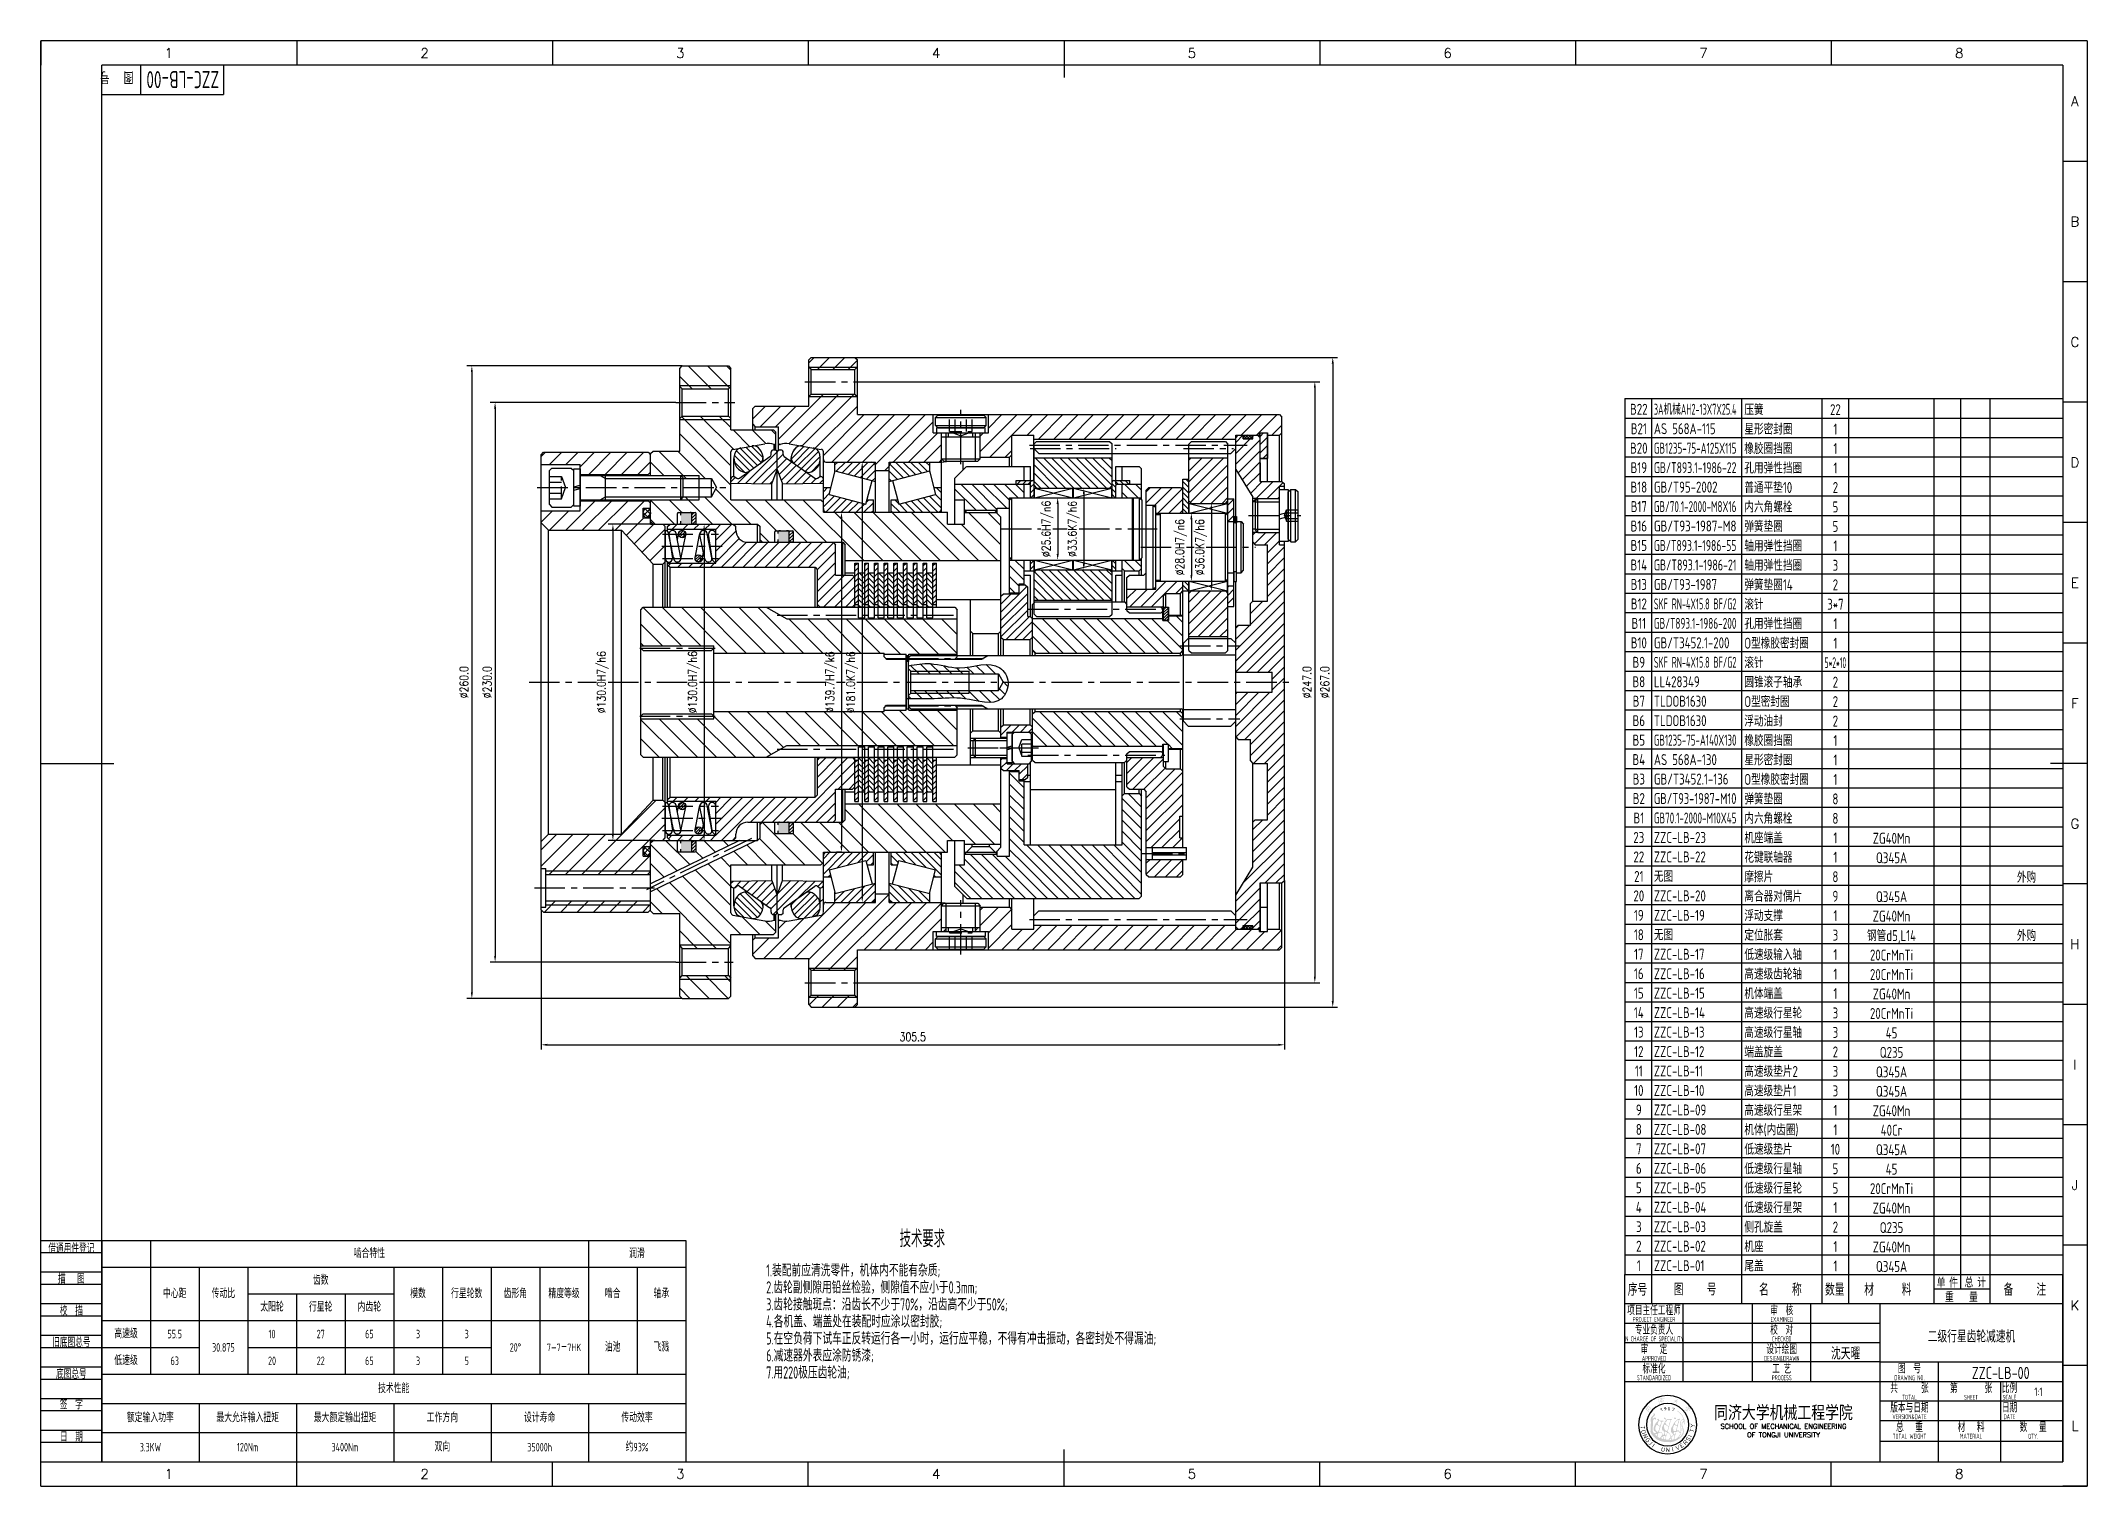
# Model space of a CAD drawing. Header units: millimetres. Extents: x -25 to 1862, y -10 to 2202.
# Drawn here: x -25 to 816, y -10 to 584 of the extents above; entities that cross this region are included whole.
import ezdxf
from ezdxf.enums import TextEntityAlignment as Align

# ---------------------------------------------------------------- set-up
doc = ezdxf.new("R2010")
doc.units = ezdxf.units.MM
doc.header["$LTSCALE"] = 10
doc.header["$PDSIZE"] = 1
doc.linetypes.add('CENTER', pattern=[2, 1.25, -0.25, 0.25, -0.25])
doc.linetypes.add('DASHED', pattern=[0.75, 0.5, -0.25])
for name, color, linetype in [('1轮廓实线层', 7, 'Continuous'), ('2细线层', 4, 'Continuous'), ('3中心线层', 1, 'CENTER'), ('4虚线层', 6, 'DASHED'), ('5剖面线层', 2, 'Continuous'), ('6文字层', 3, 'Continuous'), ('7标注层', 4, 'Continuous'), ('TK', 101, 'Continuous'), ('图框层', 7, 'Continuous')]:
    doc.layers.add(name, color=color, linetype=linetype)
doc.styles.add('PC_TEXTSTYLE', font='isocp.shx', dxfattribs={"width": 0.8, "bigfont": 'hzfs.shx'})
doc.styles.add('ST', font='romanc.shx', dxfattribs={"bigfont": 'st.shx'})
doc.styles.get("Standard").update_dxf_attribs({"font": 'isocp.shx', "width": 0.707, "bigfont": 'hztxt.shx'})
doc.styles.add('TH_GBDIM', font='romans.shx', dxfattribs={"width": 0.8, "bigfont": 'gbcbig.shx'})
doc.dimstyles.new('TH_GBDIM', dxfattribs={"dimtxt": 3.5, "dimasz": 2.5, "dimexe": 2, "dimexo": 0, "dimgap": 1.5, "dimtad": 1, "dimdec": 1, "dimzin": 0, "dimdsep": 46, "dimtxsty": 'TH_GBDIM', "dimcen": 2.5, "dimclrd": 130, "dimclre": 130, "dimclrt": 3, "dimadec": 0, "dimazin": 0, "dimtfac": 0.714286, "dimtdec": 1, "dimtmove": 0, "dimatfit": 3, "dimfxl": 1, "dimtzin": 0, "dimlwd": -1, "dimlwe": -1, "dimarcsym": 0})
pattern_1 = [(135, (783.5573, 47.6516), (2.245064, 2.245064), [])]

msp = doc.modelspace()

# ---------------------------------------------------------------- texts
at = {"style": 'PC_TEXTSTYLE'}
msp.add_text('TH_SUPERPART', height=1e-29, dxfattribs=at).set_placement((193.99, 400.41))
at = {"layer": '1轮廓实线层', "style": 'PC_TEXTSTYLE'}
msp.add_text('TH_SUPERPART', height=1e-29, dxfattribs=at).set_placement((484.09, 388.91))
at = {"layer": '6文字层', "style": 'TH_GBDIM'}
for s, p in [('1', (27.56, 579)), ('2', (132.69, 579)), ('3', (237.81, 579)), ('4', (342.94, 579)), ('5', (448.06, 579)), ('6', (553.19, 579)), ('7', (658.31, 579)), ('8', (763.44, 579)), ('A', (811, 559.25)), ('B', (811, 509.75)), ('C', (811, 460.25)), ('D', (811, 410.75)), ('E', (811, 361.25)), ('F', (811, 311.75)), ('G', (811, 262.25)), ('H', (811, 212.75)), ('I', (811, 163.25)), ('J', (811, 113.75)), ('K', (811, 64.25)), ('L', (811, 14.75)), ('1', (27.56, -5)), ('2', (132.69, -5)), ('3', (237.81, -5)), ('4', (342.94, -5)), ('5', (448.06, -5)), ('6', (553.19, -5)), ('7', (658.31, -5)), ('8', (763.44, -5))]:
    msp.add_text(s, height=4, dxfattribs=at).set_placement(p, align=Align.MIDDLE)
at = {"layer": '6文字层', "style": 'PC_TEXTSTYLE', "width": 0.667}
msp.add_text('技术要求', height=7, dxfattribs=at).set_placement((337.28, 95.18), align=Align.TOP_CENTER)
for s, p in [('1.装配前应清洗零件，机体内不能有杂质;', (273.11, 81.18)), ('2.齿轮副侧隙用铅丝检验，侧隙值不应小于0.3mm;', (273.11, 74.18)), ('3.齿轮接触斑点：沿齿长不少于70%，沿齿高不少于50%;', (273.11, 67.18)), ('4.各机盖、端盖处在装配时应涂以密封胶;', (273.11, 60.18)), ('5.在空负荷下试车正反转运行各一小时，运行应平稳，不得有冲击振动，各密封处不得漏油;', (273.11, 53.18)), ('6.减速器外表应涂防锈漆;', (273.11, 46.18)), ('7.用220极压齿轮油;', (273.11, 39.18))]:
    msp.add_text(s, height=5, dxfattribs=at).set_placement(p, align=Align.TOP_LEFT)
at = {"layer": '7标注层', "style": 'PC_TEXTSTYLE'}
msp.add_text('TH_SUPERPART', height=1e-29, dxfattribs=at).set_placement((364.37, 452.66))

# ---------------------------------------------------------------- blocks, each defined once
blk = doc.blocks.new('弹簧v2.0')
at = {"layer": '5剖面线层'}
h = blk.add_hatch(dxfattribs=at)
h.set_pattern_fill('ANSI31', color=256, scale=0.25, style=0)
h.set_pattern_definition([(45, (1861.24435, 859.8625), (-0.561266, 0.561266), [])])
h.paths.add_polyline_path([(1862.18, 859.28, 1), (1859.18, 859.28)])
h.paths.add_polyline_path([(1868.93, 849.28, 1), (1865.93, 849.28)])
h.paths.add_polyline_path([(1868.93, 849.28, -1), (1865.93, 849.28, -1)], flags=17)
h.paths.add_polyline_path([(1868.93, 849.28), (1865.93, 849.28, 1)], flags=0)
h.paths.add_polyline_path([(1862.18, 859.28), (1859.18, 859.28, 1)])
edge = h.paths.add_edge_path(flags=17)
edge.add_arc((1867.43, 849.28), 1.5, 0, 360)
at = {"layer": '1轮廓实线层'}
for p, q in [((1853.68, 860.78), (1853.68, 849.28)), ((1855.18, 859.28), (1856.68, 849.28)), ((1857.21, 848.99), (1855.21, 858.99)), ((1860.15, 849.57), (1858.15, 859.57)), ((1858.68, 856.93), (1859.21, 859.57)), ((1860.27, 849.6), (1862.15, 858.99)), ((1865.96, 849.57), (1867.83, 858.96)), ((1867.83, 858.96), (1867.96, 859.57)), ((1869.96, 848.99), (1867.96, 858.99)), ((1872.9, 849.57), (1870.9, 859.57)), ((1871.93, 854.28), (1871.43, 859.28)), ((1872.93, 849.28), (1871.43, 859.28)), ((1874.43, 847.78), (1874.43, 859.28)), ((1856.18, 854.28), (1856.68, 849.28)), ((1860.15, 848.99), (1860.27, 849.6)), ((1868.9, 848.99), (1869.43, 851.63))]:
    blk.add_line(p, q, dxfattribs=at)
for centre in [(1860.68, 859.28), (1867.43, 849.28)]:
    blk.add_circle(centre, 1.5, dxfattribs=at)
for centre, start, end in [((1853.68, 859.28), 0, 90), ((1856.68, 859.28), 11.30993, 191.30993), ((1860.68, 859.28), 348.69007, 168.69007), ((1869.43, 859.28), 11.30993, 191.30993), ((1869.43, 859.28), 11.30993, 168.69007), ((1869.43, 859.28), 348.69007, 11.30993), ((1872.93, 859.28), 0, 180), ((1858.68, 849.28), 168.69007, 191.30993), ((1858.68, 849.28), 191.30993, 11.30993), ((1871.43, 849.28), 191.30993, 11.30993), ((1855.18, 849.28), 180, 0), ((1858.68, 849.28), 191.30993, 348.69007), ((1874.43, 849.28), 180, 270)]:
    blk.add_arc(centre, 1.5, start, end, dxfattribs=at)
at = {"layer": '1轮廓实线层', "extrusion": (2.40165e-17, 1.20083e-16, -1)}
blk.add_arc((-1867.43, 849.28), 1.5, 191.30993, 11.30993, dxfattribs=at)
at = {"layer": '3中心线层'}
for p, q in [((1852.57, 859.28), (1875.62, 859.28)), ((1852.57, 854.28), (1875.62, 854.28)), ((1852.57, 849.28), (1875.62, 849.28))]:
    blk.add_line(p, q, dxfattribs=at)
at = {"layer": '1轮廓实线层', "style": 'PC_TEXTSTYLE'}
blk.add_text('TH_SUPERPART', height=1e-29, dxfattribs=at).set_placement((1853.68, 854.28))
blk = doc.blocks.new('弹簧垫圈S')
at = {"layer": '1轮廓实线层'}
for p, q in [((2836.62, 3182.21), (2838.72, 3182.77)), ((2838.72, 3181.68), (2836.62, 3181.12))]:
    blk.add_line(p, q, dxfattribs=at)
for points in [[(2836.62, 3181.94), (2836.62, 3188.09), (2838.72, 3188.09), (2838.72, 3181.94)], [(2838.72, 3181.94), (2838.72, 3175.79), (2836.62, 3175.79), (2836.62, 3181.94)]]:
    blk.add_lwpolyline(points, dxfattribs=at)
at = {"layer": '3中心线层'}
blk.add_line((2833.62, 3181.94), (2841.72, 3181.94), dxfattribs=at)
at = {"style": 'PC_TEXTSTYLE'}
blk.add_text('TH_SUPERPART', height=1e-29, dxfattribs=at).set_placement((2836.62, 3181.94))
blk = doc.blocks.new('*D36')
at = {"layer": '7标注层', "color": 130}
for p, q in [((486.09, 238.91), (486.09, 169.38)), ((180.59, 226.91), (180.59, 169.38)), ((183.09, 171.38), (483.59, 171.38))]:
    blk.add_line(p, q, dxfattribs=at)
for points in [[(183.09, 171.79), (183.09, 170.96), (180.59, 171.38)], [(483.59, 171.79), (483.59, 170.96), (486.09, 171.38)]]:
    blk.add_solid(points, dxfattribs=at)
at = {"layer": 'Defpoints', "color": 0}
for p in [(486.09, 238.91), (180.59, 226.91), (486.09, 171.38)]:
    blk.add_point(p, dxfattribs=at)
at = {"layer": '7标注层', "color": 3, "insert": (333.34, 174.63), "char_height": 3.5, "attachment_point": 5, "style": 'TH_GBDIM'}
blk.add_mtext('305.5', dxfattribs=at)
blk = doc.blocks.new('*D37')
at = {"layer": '7标注层', "color": 130}
for p, q in [((291.59, 453.91), (507.96, 453.91)), ((505.96, 451.41), (505.96, 189.41)), ((291.59, 186.91), (507.96, 186.91))]:
    blk.add_line(p, q, dxfattribs=at)
for points in [[(505.54, 451.41), (506.38, 451.41), (505.96, 453.91)], [(505.54, 189.41), (506.38, 189.41), (505.96, 186.91)]]:
    blk.add_solid(points, dxfattribs=at)
at = {"layer": 'Defpoints', "color": 0}
for p in [(291.59, 453.91), (291.59, 186.91), (505.96, 186.91)]:
    blk.add_point(p, dxfattribs=at)
at = {"layer": '7标注层', "color": 3, "insert": (502.71, 320.41), "char_height": 3.5, "attachment_point": 5, "rotation": 90, "style": 'TH_GBDIM'}
blk.add_mtext('{%%c267.0}{}{}', dxfattribs=at)
blk = doc.blocks.new('*D38')
at = {"layer": '7标注层', "color": 130}
for p, q in [((238.59, 450.41), (150.12, 450.41)), ((152.12, 447.91), (152.12, 192.91)), ((238.59, 190.41), (150.12, 190.41))]:
    blk.add_line(p, q, dxfattribs=at)
for points in [[(151.7, 447.91), (152.53, 447.91), (152.12, 450.41)], [(151.7, 192.91), (152.53, 192.91), (152.12, 190.41)]]:
    blk.add_solid(points, dxfattribs=at)
at = {"layer": 'Defpoints', "color": 0}
for p in [(238.59, 450.41), (152.12, 190.41), (238.59, 190.41)]:
    blk.add_point(p, dxfattribs=at)
at = {"layer": '7标注层', "color": 3, "insert": (148.87, 320.41), "char_height": 3.5, "attachment_point": 5, "rotation": 90, "style": 'TH_GBDIM'}
blk.add_mtext('{%%c260.0}{}{}', dxfattribs=at)
blk = doc.blocks.new('*D42')
at = {"layer": '7标注层', "color": 130}
for p, q in [((235.93, 435.41), (159.67, 435.41)), ((161.67, 432.91), (161.67, 207.91)), ((235.93, 205.41), (159.67, 205.41))]:
    blk.add_line(p, q, dxfattribs=at)
for points in [[(161.26, 432.91), (162.09, 432.91), (161.67, 435.41)], [(161.26, 207.91), (162.09, 207.91), (161.67, 205.41)]]:
    blk.add_solid(points, dxfattribs=at)
at = {"layer": 'Defpoints', "color": 0}
for p in [(235.93, 435.41), (161.67, 205.41), (235.93, 205.41)]:
    blk.add_point(p, dxfattribs=at)
at = {"layer": '7标注层', "color": 3, "insert": (158.42, 320.41), "char_height": 3.5, "attachment_point": 5, "rotation": 90, "style": 'TH_GBDIM'}
blk.add_mtext('{%%c230.0}{}{}', dxfattribs=at)
blk = doc.blocks.new('*D43')
at = {"layer": '7标注层', "color": 130}
for p, q in [((311.76, 443.91), (500.6, 443.91)), ((498.6, 441.41), (498.6, 199.41)), ((311.76, 196.91), (500.6, 196.91))]:
    blk.add_line(p, q, dxfattribs=at)
for points in [[(498.18, 441.41), (499.02, 441.41), (498.6, 443.91)], [(498.18, 199.41), (499.02, 199.41), (498.6, 196.91)]]:
    blk.add_solid(points, dxfattribs=at)
at = {"layer": 'Defpoints', "color": 0}
for p in [(311.76, 443.91), (311.76, 196.91), (498.6, 196.91)]:
    blk.add_point(p, dxfattribs=at)
at = {"layer": '7标注层', "color": 3, "insert": (495.35, 320.41), "char_height": 3.5, "attachment_point": 5, "rotation": 90, "style": 'TH_GBDIM'}
blk.add_mtext('{%%c247.0}{}{}', dxfattribs=at)
blk = doc.blocks.new('*D44')
at = {"layer": '7标注层', "color": 130}
blk.add_line((447.85, 387.41), (447.85, 364.41), dxfattribs=at)
for points in [[(447.43, 387.41), (448.27, 387.41), (447.85, 389.91)], [(447.43, 364.41), (448.27, 364.41), (447.85, 361.91)]]:
    blk.add_solid(points, dxfattribs=at)
at = {"layer": 'Defpoints', "color": 0}
for p in [(439.86, 389.91), (439.86, 361.91), (447.85, 361.91)]:
    blk.add_point(p, dxfattribs=at)
at = {"layer": '7标注层', "color": 3, "insert": (443.68, 375.91), "char_height": 3.5, "attachment_point": 5, "rotation": 90, "style": 'TH_GBDIM'}
blk.add_mtext('{%%c28.0}{}{H7/n6}', dxfattribs=at)
blk = doc.blocks.new('*D45')
at = {"layer": '7标注层', "color": 130}
blk.add_line((456.06, 391.41), (456.06, 360.41), dxfattribs=at)
for points in [[(455.64, 391.41), (456.47, 391.41), (456.06, 393.91)], [(455.64, 360.41), (456.47, 360.41), (456.06, 357.91)]]:
    blk.add_solid(points, dxfattribs=at)
at = {"layer": 'Defpoints', "color": 0}
for p in [(454.84, 393.91), (454.84, 357.91), (456.06, 357.91)]:
    blk.add_point(p, dxfattribs=at)
at = {"layer": '7标注层', "color": 3, "insert": (451.89, 375.91), "char_height": 3.5, "attachment_point": 5, "rotation": 90, "style": 'TH_GBDIM'}
blk.add_mtext('{%%c36.0}{}{K7/h6}', dxfattribs=at)
blk = doc.blocks.new('*D46')
at = {"layer": '7标注层', "color": 130}
for p, q in [((390.68, 396.21), (394.9, 396.21)), ((392.9, 393.71), (392.9, 373.11)), ((390.68, 370.61), (394.9, 370.61))]:
    blk.add_line(p, q, dxfattribs=at)
for points in [[(392.48, 393.71), (393.32, 393.71), (392.9, 396.21)], [(392.48, 373.11), (393.32, 373.11), (392.9, 370.61)]]:
    blk.add_solid(points, dxfattribs=at)
at = {"layer": 'Defpoints', "color": 0}
for p in [(390.68, 396.21), (390.68, 370.61), (392.9, 370.61)]:
    blk.add_point(p, dxfattribs=at)
at = {"layer": '7标注层', "color": 3, "insert": (388.73, 383.41), "char_height": 3.5, "attachment_point": 5, "rotation": 90, "style": 'TH_GBDIM'}
blk.add_mtext('{%%c25.6}{}{H7/n6}', dxfattribs=at)
blk = doc.blocks.new('*D47')
at = {"layer": '7标注层', "color": 130}
for p, q in [((403.13, 400.21), (405.65, 400.21)), ((403.65, 397.71), (403.65, 369.11)), ((403.13, 366.61), (405.65, 366.61))]:
    blk.add_line(p, q, dxfattribs=at)
for points in [[(403.23, 397.71), (404.07, 397.71), (403.65, 400.21)], [(403.23, 369.11), (404.07, 369.11), (403.65, 366.61)]]:
    blk.add_solid(points, dxfattribs=at)
at = {"layer": 'Defpoints', "color": 0}
for p in [(403.13, 400.21), (403.13, 366.61), (403.65, 366.61)]:
    blk.add_point(p, dxfattribs=at)
at = {"layer": '7标注层', "color": 3, "insert": (399.48, 383.41), "char_height": 3.5, "attachment_point": 5, "rotation": 90, "style": 'TH_GBDIM'}
blk.add_mtext('{%%c33.6}{}{K7/h6}', dxfattribs=at)
blk = doc.blocks.new('*D48')
at = {"layer": '7标注层', "color": 130}
for p, q in [((227.36, 385.41), (208.1, 385.41)), ((210.1, 382.91), (210.1, 257.91)), ((227.36, 255.41), (208.1, 255.41))]:
    blk.add_line(p, q, dxfattribs=at)
for points in [[(209.68, 382.91), (210.51, 382.91), (210.1, 385.41)], [(209.68, 257.91), (210.51, 257.91), (210.1, 255.41)]]:
    blk.add_solid(points, dxfattribs=at)
at = {"layer": 'Defpoints', "color": 0}
for p in [(227.36, 385.41), (210.1, 255.41), (227.36, 255.41)]:
    blk.add_point(p, dxfattribs=at)
at = {"layer": '7标注层', "color": 3, "insert": (205.93, 320.41), "char_height": 3.5, "attachment_point": 5, "rotation": 90, "style": 'TH_GBDIM'}
blk.add_mtext('{%%c130.0}{}{H7/h6}', dxfattribs=at)
blk = doc.blocks.new('*D49')
at = {"layer": '7标注层', "color": 130}
for p, q in [((296.59, 390.26), (306.03, 390.26)), ((304.03, 387.76), (304.03, 253.06)), ((304.03, 250.56), (302.03, 250.56))]:
    blk.add_line(p, q, dxfattribs=at)
for points in [[(303.61, 387.76), (304.44, 387.76), (304.03, 390.26)], [(303.61, 253.06), (304.44, 253.06), (304.03, 250.56)]]:
    blk.add_solid(points, dxfattribs=at)
at = {"layer": 'Defpoints', "color": 0}
for p in [(296.59, 390.26), (304.03, 250.56), (304.03, 250.56)]:
    blk.add_point(p, dxfattribs=at)
at = {"layer": '7标注层', "color": 3, "insert": (299.86, 320.41), "char_height": 3.5, "attachment_point": 5, "rotation": 90, "style": 'TH_GBDIM'}
blk.add_mtext('{%%c139.7}{}{H7/k6}', dxfattribs=at)
blk = doc.blocks.new('*D50')
at = {"layer": '7标注层', "color": 130}
for p, q in [((312.33, 410.9), (314.56, 410.9)), ((312.56, 408.4), (312.56, 232.43)), ((312.33, 229.93), (314.56, 229.93))]:
    blk.add_line(p, q, dxfattribs=at)
for points in [[(312.15, 408.4), (312.98, 408.4), (312.56, 410.9)], [(312.15, 232.43), (312.98, 232.43), (312.56, 229.93)]]:
    blk.add_solid(points, dxfattribs=at)
at = {"layer": 'Defpoints', "color": 0}
for p in [(312.33, 410.9), (312.33, 229.93), (312.56, 229.93)]:
    blk.add_point(p, dxfattribs=at)
at = {"layer": '7标注层', "color": 3, "insert": (308.4, 320.41), "char_height": 3.5, "attachment_point": 5, "rotation": 90, "style": 'TH_GBDIM'}
blk.add_mtext('{%%c181.0}{}{K7/h6}', dxfattribs=at)
blk = doc.blocks.new('*D52')
at = {"layer": '7标注层', "color": 130}
for p, q in [((247.59, 385.41), (249.59, 385.41)), ((247.59, 382.91), (247.59, 257.91)), ((247.59, 255.41), (245.59, 255.41))]:
    blk.add_line(p, q, dxfattribs=at)
for points in [[(247.17, 382.91), (248, 382.91), (247.59, 385.41)], [(247.17, 257.91), (248, 257.91), (247.59, 255.41)]]:
    blk.add_solid(points, dxfattribs=at)
at = {"layer": 'Defpoints', "color": 0}
for p in [(247.59, 385.41), (247.59, 255.41), (247.59, 255.41)]:
    blk.add_point(p, dxfattribs=at)
at = {"layer": '7标注层', "color": 3, "insert": (243.42, 320.41), "char_height": 3.5, "attachment_point": 5, "rotation": 90, "style": 'TH_GBDIM'}
blk.add_mtext('{%%c130.0}{}{H7/h6}', dxfattribs=at)
blk = doc.blocks.new('*T56')
at = {"layer": '6文字层', "color": 0, "linetype": 'ByBlock', "lineweight": -2}
for p, q in [((0, 0), (240, 0)), ((0, 0), (0, -55)), ((20, 0), (20, -55)), ((200, 0), (200, -55)), ((240, 0), (240, -55)), ((0, -11), (240, -11)), ((40, -11), (40, -55)), ((60, -11), (60, -55)), ((120, -11), (120, -55)), ((140, -11), (140, -55)), ((160, -11), (160, -55)), ((180, -11), (180, -55)), ((220, -11), (220, -55)), ((60, -22), (120, -22)), ((80, -22), (80, -55)), ((100, -22), (100, -55)), ((0, -33), (240, -33)), ((0, -44), (40, -44)), ((60, -44), (160, -44)), ((0, -55), (240, -55))]:
    blk.add_line(p, q, dxfattribs=at)
at = {"layer": '6文字层', "color": 0, "attachment_point": 5}
for s, insert, char_height, width in [('{\\Ftjromans,tjhz|c134;啮合特性}', (110, -5.5), 3.5, 177), ('{\\Ftjromans,tjhz|c134;润滑}', (220, -5.5), 3.5, 37), ('{\\Ftjromans,tjhz|c134;齿数}', (90, -16.5), 3.5, 57), ('{\\Ftjromans,tjhz|c134;中心距}', (30, -22), 3.5, 17), ('{\\Ftjromans,tjhz|c134;传动比}', (50, -22), 3.5, 17), ('{\\Ftjromans,tjhz|c134;模数}', (130, -22), 3.5, 17), ('{\\Ftjromans,tjhz|c134;行星轮数}', (150, -22), 3.5, 17), ('{\\Ftjromans,tjhz|c134;齿形角}', (170, -22), 3.5, 17), ('{\\Ftjromans,tjhz|c134;精度等级}', (190, -22), 3.5, 17), ('{\\Ftjromans,tjhz|c134;啮合}', (210, -22), 3.5, 17), ('{\\Ftjromans,tjhz|c134;轴承}', (230, -22), 3.5, 17), ('{\\Ftjromans,tjhz|c134;太阳轮}', (70, -27.5), 3.5, 17), ('{\\Ftjromans,tjhz|c134;行星轮}', (90, -27.5), 3.5, 17), ('{\\Ftjromans,tjhz|c134;内齿轮}', (110, -27.5), 3.5, 17), ('{\\Ftjromans,tjhz|c134;高速级}', (10, -38.5), 3.5, 17), ('55.5', (30, -38.5), 3.5, 17), ('10', (70, -38.5), 3.5, 17), ('27', (90, -38.5), 3.5, 17), ('65', (110, -38.5), 3.5, 17), ('3', (130, -38.5), 3.5, 17), ('3', (150, -38.5), 3.5, 17), ('{\\Ftjromans,tjhz|c134;油池}', (210, -44), 3.5, 17), ('{\\Ftjromans,tjhz|c134;飞溅}', (230, -44), 3.5, 17), ('{\\Ftjromans,tjhz|c134;低速级}', (10, -49.5), 3.5, 17), ('63', (30, -49.5), 3.5, 17), ('30.875', (50, -44), 3.5, 17), ('20', (70, -49.5), 3.5, 17), ('22', (90, -49.5), 3.5, 17), ('65', (110, -49.5), 3.5, 17), ('3', (130, -49.5), 3.5, 17), ('5', (150, -49.5), 3.5, 17), ('20%%D', (170, -44), 3.5, 17), ('7{\\Ftjromans,tjhz|c134;-}7{\\Ftjromans,tjhz|c134;－}7HK', (190, -44), 3, 17)]:
    blk.add_mtext(s, dxfattribs=dict(at, insert=insert, char_height=char_height, width=width))
blk = doc.blocks.new('*T57')
at = {"layer": '6文字层', "color": 0, "linetype": 'ByBlock', "lineweight": -2}
for p, q in [((0, 0), (240, 0)), ((0, 0), (0, -36)), ((240, 0), (240, -36)), ((0, -12), (240, -12)), ((40, -12), (40, -36)), ((80, -12), (80, -36)), ((120, -12), (120, -36)), ((160, -12), (160, -36)), ((200, -12), (200, -36)), ((0, -24), (240, -24)), ((0, -36), (240, -36))]:
    blk.add_line(p, q, dxfattribs=at)
at = {"layer": '6文字层', "color": 0, "char_height": 3.5, "attachment_point": 5}
for s, insert, width in [('{\\Ftjromans,tjhz|c134;技术性能}', (120, -6), 237), ('{\\Ftjromans,tjhz|c134;额定输入功率}', (20, -18), 37), ('{\\Ftjromans,tjhz|c134;最大允许输入扭矩}', (60, -18), 37), ('{\\Ftjromans,tjhz|c134;最大额定输出扭矩}', (100, -18), 37), ('{\\Ftjromans,tjhz|c134;工作方向}', (140, -18), 37), ('{\\Ftjromans,tjhz|c134;设计寿命}', (180, -18), 37), ('{\\Ftjromans,tjhz|c134;传动效率}', (220, -18), 37), ('3.3KW', (20, -30), 37), ('120Nm', (60, -30), 37), ('3400Nm', (100, -30), 37), ('{\\Ftjromans,tjhz|c134;双向}', (140, -30), 37), ('35000h', (180, -30), 37), ('{\\Ftjromans,tjhz|c134;约}93%', (220, -30), 37)]:
    blk.add_mtext(s, dxfattribs=dict(at, insert=insert, width=width))
blk = doc.blocks.new('PC_TITLE_BLOCK')
at = {"layer": 'TK'}
h = blk.add_hatch(color=256, dxfattribs=at)
h.paths.add_polyline_path([(-154.97, 22.33), (-154.91, 22.25), (-154.81, 22.21), (-154.7, 22.24), (-154.62, 22.29), (-154.57, 22.31), (-154.47, 22.22), (-154.35, 22.08), (-154.29, 22.03), (-154.21, 21.93), (-154.16, 21.9), (-154.05, 21.76), (-153.94, 21.65), (-153.85, 21.53), (-153.73, 21.41), (-153.67, 21.32), (-153.52, 21.18), (-153.59, 21.16), (-153.68, 21.13), (-153.62, 21.04), (-153.55, 20.98), (-153.44, 20.93), (-153.33, 20.92), (-153.27, 20.93), (-153.27, 21.06), (-153.3, 21.13), (-153.33, 21.18), (-153.41, 21.24), (-153.49, 21.34), (-153.54, 21.38), (-153.63, 21.47), (-153.7, 21.56), (-153.79, 21.64), (-153.87, 21.73), (-153.75, 21.73), (-153.64, 21.73), (-153.53, 21.73), (-153.58, 21.68), (-153.57, 21.66), (-153.33, 21.59), (-153.3, 21.57), (-153.18, 21.58), (-153.13, 21.57), (-153.07, 21.59), (-152.95, 21.57), (-152.9, 21.6), (-152.88, 21.65), (-152.88, 21.73), (-152.91, 21.77), (-153, 21.87), (-153.11, 21.97), (-153.14, 22), (-153.22, 22.05), (-153.28, 22.11), (-153.35, 22.13), (-153.4, 22.12), (-153.4, 22.18), (-153.38, 22.23), (-153.4, 22.27), (-153.46, 22.32), (-153.49, 22.38), (-153.53, 22.42), (-153.57, 22.45), (-153.61, 22.51), (-153.67, 22.53), (-153.74, 22.49), (-153.73, 22.44), (-153.8, 22.37), (-153.87, 22.35), (-153.9, 22.34), (-153.95, 22.33), (-154.07, 22.26), (-154.07, 22.2), (-154.02, 22.17), (-153.92, 22.23), (-153.83, 22.24), (-153.77, 22.26), (-153.63, 22.27), (-153.58, 22.24), (-153.55, 22.2), (-153.59, 22.12), (-153.72, 22.16), (-153.8, 22.13), (-153.88, 22.13), (-153.93, 22.11), (-154.01, 22.06), (-154.01, 22.01), (-153.98, 21.99), (-153.86, 21.95), (-153.81, 21.92), (-153.7, 21.91), (-153.57, 21.92), (-153.53, 21.94), (-153.46, 21.99), (-153.44, 22.02), (-153.42, 22.04), (-153.37, 22.02), (-153.3, 21.97), (-153.22, 21.92), (-153.18, 21.92), (-153.13, 21.86), (-153.13, 21.81), (-153.14, 21.77), (-153.2, 21.73), (-153.32, 21.75), (-153.35, 21.74), (-153.37, 21.76), (-153.36, 21.83), (-153.35, 21.85), (-153.36, 21.88), (-153.51, 21.82), (-153.69, 21.81), (-153.9, 21.76), (-153.93, 21.8), (-154.04, 21.88), (-154.13, 21.97), (-154.18, 22.05), (-154.25, 22.15), (-154.33, 22.26), (-154.14, 22.38), (-153.93, 22.5), (-153.87, 22.55), (-153.71, 22.62), (-153.7, 22.65), (-153.68, 22.72), (-153.69, 22.75), (-153.75, 22.76), (-153.84, 22.71), (-154.04, 22.59), (-154.22, 22.44), (-154.31, 22.38), (-154.38, 22.32), (-154.45, 22.38), (-154.4, 22.41), (-154.37, 22.44), (-154.39, 22.55), (-154.47, 22.63), (-154.49, 22.66), (-154.52, 22.65), (-154.54, 22.6), (-154.64, 22.53), (-154.76, 22.49), (-154.86, 22.45), (-154.93, 22.39)])
h.paths.add_polyline_path([(-154.41, 21.08), (-154.38, 21.13), (-154.37, 21.2), (-154.22, 21.19), (-154.14, 21.18), (-154.07, 21.2), (-154.04, 21.28), (-154.05, 21.36), (-154.08, 21.43), (-154.12, 21.49), (-154.21, 21.54), (-154.24, 21.57), (-154.35, 21.65), (-154.42, 21.73), (-154.48, 21.81), (-154.53, 21.86), (-154.58, 21.88), (-154.65, 21.84), (-154.72, 21.8), (-154.75, 21.75), (-154.73, 21.71), (-154.67, 21.66), (-154.6, 21.64), (-154.47, 21.55), (-154.32, 21.45), (-154.31, 21.41), (-154.37, 21.35), (-154.41, 21.32), (-154.52, 21.31), (-154.59, 21.27), (-154.69, 21.37), (-154.77, 21.43), (-154.82, 21.5), (-154.86, 21.54), (-154.91, 21.61), (-154.98, 21.68), (-155.07, 21.71), (-155.11, 21.69), (-155.1, 21.59), (-155.05, 21.48), (-154.94, 21.41), (-154.83, 21.34), (-154.72, 21.21), (-154.65, 21.13), (-154.69, 21.07), (-154.79, 20.99), (-154.91, 20.95), (-155.03, 20.95), (-155.2, 21.03), (-155.23, 21.07), (-155.33, 21.26), (-155.34, 21.27), (-155.41, 21.1), (-155.47, 21.05), (-155.36, 20.94), (-155.24, 20.88), (-155.08, 20.81), (-154.95, 20.77), (-154.76, 20.78), (-154.66, 20.85), (-154.55, 20.96), (-154.38, 20.77), (-154.34, 20.7), (-154.28, 20.65), (-154.23, 20.67), (-154.16, 20.77), (-154.18, 20.83), (-154.27, 20.92), (-154.37, 21.04)])
h.paths.add_polyline_path([(-158.63, 24.05), (-158.62, 24.13), (-158.65, 24.27), (-158.71, 24.35), (-158.77, 24.4), (-158.83, 24.42), (-158.89, 24.42), (-158.94, 24.3), (-158.93, 24.23), (-158.92, 24.09), (-158.84, 23.97), (-158.8, 23.95), (-158.68, 23.97), (-158.66, 24)])
h.paths.add_polyline_path([(-159.69, 24.57), (-159.78, 24.54), (-159.83, 24.52), (-159.86, 24.51), (-159.86, 24.49), (-159.83, 24.46), (-159.76, 24.46), (-159.65, 24.46), (-159.46, 24.5), (-159.35, 24.5), (-159.24, 24.55), (-159.12, 24.65), (-159.04, 24.73), (-158.93, 24.83), (-158.87, 24.79), (-158.65, 24.7), (-158.61, 24.67), (-158.5, 24.65), (-158.43, 24.63), (-158.37, 24.64), (-158.33, 24.7), (-158.32, 24.73), (-158.33, 24.77), (-158.37, 24.8), (-158.44, 24.82), (-158.58, 24.87), (-158.71, 24.91), (-158.78, 24.96), (-158.82, 24.98), (-158.75, 25.04), (-158.67, 25.14), (-158.56, 25.24), (-158.45, 25.33), (-158.35, 25.39), (-158.31, 25.43), (-158.29, 25.5), (-158.29, 25.57), (-158.32, 25.61), (-158.35, 25.64), (-158.43, 25.62), (-158.47, 25.63), (-158.56, 25.59), (-158.79, 25.36), (-158.87, 25.27), (-159.02, 25.09), (-159.15, 25.14), (-159.4, 25.23), (-159.44, 25.23), (-159.5, 25.21), (-159.58, 25.2), (-159.62, 25.18), (-159.63, 25.14), (-159.6, 25.1), (-159.56, 25.08), (-159.47, 25.08), (-159.37, 25.04), (-159.17, 24.96), (-159.29, 24.84), (-159.46, 24.72), (-159.6, 24.64)])
h.paths.add_polyline_path([(-166.11, 24.97), (-166.1, 24.99), (-166.06, 24.99), (-165.99, 24.93), (-165.92, 24.79), (-165.9, 24.66), (-165.85, 24.43), (-165.77, 24.15), (-165.74, 23.99), (-165.71, 23.9), (-165.71, 23.81), (-165.74, 23.72), (-165.8, 23.71), (-165.86, 23.78), (-165.91, 23.86), (-165.94, 23.94), (-165.93, 24.05), (-165.92, 24.19), (-165.98, 24.44), (-166.02, 24.65), (-166.06, 24.74), (-166.08, 24.87)])
h.paths.add_polyline_path([(-166.1, 25.83), (-166.15, 25.79), (-166.17, 25.75), (-166.15, 25.69), (-166.06, 25.57), (-166.01, 25.55), (-165.96, 25.57), (-165.92, 25.64), (-165.94, 25.71), (-165.99, 25.76)])
h.paths.add_polyline_path([(-165.18, 25.17), (-165.18, 25.27), (-165.21, 25.37), (-165.13, 25.5), (-165.05, 25.58), (-165.01, 25.45), (-165.01, 25.34), (-165.06, 25.28), (-165.01, 25.23), (-164.95, 25.25), (-164.91, 25.31), (-164.86, 25.42), (-164.85, 25.57), (-164.86, 25.65), (-164.92, 25.77), (-164.94, 25.77), (-164.96, 25.76), (-164.96, 25.85), (-164.93, 25.92), (-164.91, 26.02), (-164.87, 26.09), (-164.83, 26.17), (-164.79, 26.23), (-164.79, 26.29), (-164.86, 26.27), (-165.05, 26.2), (-165.1, 26.19), (-165.09, 26.26), (-165.08, 26.32), (-165.1, 26.38), (-165.13, 26.39), (-165.3, 26.32), (-165.36, 26.31), (-165.41, 26.28), (-165.42, 26.17), (-165.46, 26.08), (-165.48, 25.98), (-165.51, 25.94), (-165.51, 25.9), (-165.57, 25.84), (-165.57, 25.8), (-165.52, 25.8), (-165.43, 25.89), (-165.3, 26.03), (-165.17, 26.12), (-165.07, 26.14), (-165.04, 26.09), (-165.08, 25.93), (-165.08, 25.86), (-165.11, 25.79), (-165.1, 25.71), (-165.08, 25.65), (-165.06, 25.6), (-165.19, 25.49), (-165.25, 25.44), (-165.29, 25.53), (-165.36, 25.57), (-165.45, 25.55), (-165.51, 25.52), (-165.54, 25.45), (-165.42, 25.46), (-165.38, 25.42), (-165.36, 25.35), (-165.49, 25.13), (-165.57, 24.9), (-165.62, 24.72), (-165.62, 24.63), (-165.57, 24.6), (-165.51, 24.6), (-165.43, 24.64), (-165.33, 24.76), (-165.22, 24.96)])
h.paths.add_polyline_path([(-164.75, 25.85), (-164.82, 25.83), (-164.85, 25.83), (-164.9, 25.81), (-164.86, 25.87), (-164.8, 25.92), (-164.67, 26.07), (-164.65, 26.09), (-164.63, 26.14), (-164.57, 26.17), (-164.54, 26.16), (-164.54, 26.09), (-164.57, 26.02), (-164.58, 25.97), (-164.65, 25.89), (-164.65, 25.85), (-164.6, 25.74), (-164.54, 25.65), (-164.5, 25.63), (-164.44, 25.65), (-164.41, 25.69), (-164.37, 25.71), (-164.37, 25.64), (-164.39, 25.58), (-164.39, 25.53), (-164.43, 25.49), (-164.49, 25.48), (-164.54, 25.5), (-164.61, 25.56), (-164.68, 25.68)])
h.paths.add_polyline_path([(-165.31, 25.08), (-165.35, 25.01), (-165.36, 24.97), (-165.41, 24.95), (-165.43, 25.01), (-165.38, 25.15), (-165.35, 25.21)], flags=16)
h.paths.add_polyline_path([(-166.09, 25.37), (-166.11, 25.42), (-166.1, 25.44), (-166.07, 25.46), (-165.95, 25.35), (-165.93, 25.31), (-165.94, 25.28), (-165.98, 25.24), (-165.98, 25.21), (-166.01, 25.15), (-166.05, 25.11), (-166.09, 25.1), (-166.12, 25.13), (-166.12, 25.19), (-166.1, 25.27)])
h.paths.add_polyline_path([(-164.04, 25.2), (-164.13, 25.32), (-164.24, 25.35), (-164.32, 25.38), (-164.42, 25.34), (-164.48, 25.28), (-164.47, 25.15), (-164.49, 25.06), (-164.56, 24.89), (-164.62, 25.05), (-164.68, 25.08), (-164.74, 25.06), (-164.81, 25.03), (-164.82, 24.97), (-164.94, 24.85), (-164.93, 24.95), (-164.95, 25.03), (-165, 25.08), (-165.03, 25.08), (-165.07, 25.03), (-165.1, 24.94), (-165.1, 24.85), (-165.08, 24.75), (-165.08, 24.65), (-165.05, 24.53), (-164.99, 24.39), (-164.93, 24.34), (-164.89, 24.3), (-164.87, 24.31), (-164.82, 24.36), (-164.81, 24.4), (-164.88, 24.58), (-164.91, 24.68), (-164.91, 24.76), (-164.86, 24.82), (-164.8, 24.86), (-164.72, 24.81), (-164.66, 24.73), (-164.6, 24.7), (-164.57, 24.7), (-164.56, 24.76), (-164.51, 24.82), (-164.49, 24.91), (-164.45, 24.97), (-164.46, 25.05), (-164.43, 25.15), (-164.37, 25.22), (-164.32, 25.22), (-164.25, 25.18), (-164.2, 25.1), (-164.15, 24.95), (-164.13, 24.83), (-164.14, 24.68), (-164.18, 24.51), (-164.08, 24.66), (-164.03, 24.82), (-163.98, 24.97), (-163.98, 25.08)])
h.paths.add_polyline_path([(-164.23, 25.76), (-164.3, 25.77), (-164.36, 25.75), (-164.42, 25.77), (-164.5, 25.81), (-164.47, 25.89), (-164.47, 25.96), (-164.4, 26.04), (-164.3, 26.08), (-164.27, 26.09), (-164.24, 26.06), (-164.24, 26.01), (-164.32, 25.86), (-164.28, 25.86), (-164.04, 25.88), (-163.95, 25.88), (-163.69, 25.95), (-163.57, 26), (-163.6, 25.87), (-163.64, 25.82), (-163.68, 25.75), (-163.72, 25.73), (-163.95, 25.75), (-164.08, 25.74)])
h.paths.add_polyline_path([(-170.32, 21.92), (-170.32, 21.96), (-170.37, 22.02), (-170.47, 21.99), (-170.54, 21.92), (-170.59, 21.87), (-170.62, 21.84), (-170.65, 21.77), (-170.63, 21.72), (-170.58, 21.68), (-170.46, 21.73), (-170.38, 21.82), (-170.34, 21.89)], flags=17)
h.paths.add_polyline_path([(-171.02, 21.59), (-171.05, 21.67), (-171, 21.73), (-170.77, 22.04), (-170.74, 22.09), (-170.66, 22.17), (-170.58, 22.27), (-170.55, 22.33), (-170.49, 22.41), (-170.42, 22.46), (-170.36, 22.47), (-170.25, 22.48), (-170.18, 22.48), (-170.09, 22.43), (-169.89, 22.29), (-169.7, 22.14), (-169.6, 22.02), (-169.54, 21.94), (-169.5, 21.85), (-169.47, 21.78), (-169.49, 21.7), (-169.53, 21.62), (-169.63, 21.55), (-169.36, 21.46), (-169.32, 21.57), (-169.33, 21.77), (-169.33, 21.89), (-169.4, 22.04), (-169.49, 22.21), (-169.64, 22.37), (-169.8, 22.51), (-169.95, 22.64), (-170.12, 22.74), (-170.26, 22.8), (-170.39, 22.8), (-170.48, 22.79), (-170.58, 22.74), (-170.66, 22.65), (-170.68, 22.51), (-170.74, 22.43), (-170.83, 22.32), (-170.9, 22.18), (-170.94, 22.14), (-170.99, 22.08), (-171.05, 22.04), (-171.14, 21.97), (-171.17, 21.91), (-171.2, 21.86), (-171.23, 21.83), (-171.29, 21.83), (-171.36, 21.81), (-171.43, 21.68), (-171.4, 21.62), (-171.29, 21.47), (-171.08, 21.22), (-170.78, 20.92), (-170.55, 20.69), (-170.39, 20.53), (-170.33, 20.49), (-170.27, 20.47), (-170.18, 20.47), (-170.13, 20.48), (-170.09, 20.51), (-170.07, 20.55), (-170.1, 20.58), (-170.16, 20.65), (-170.29, 20.77), (-170.64, 21.12), (-170.82, 21.32)])
h.paths.add_polyline_path([(-170.15, 21.16), (-170.06, 21.25), (-170.05, 21.3), (-170.08, 21.35), (-170.11, 21.35), (-170.22, 21.43), (-170.16, 21.5), (-170.09, 21.44), (-170.01, 21.42), (-169.93, 21.42), (-169.9, 21.44), (-169.86, 21.5), (-169.87, 21.58), (-169.86, 21.62), (-169.84, 21.71), (-169.84, 21.76), (-169.95, 21.74), (-170.01, 21.73), (-170.13, 21.82), (-170.16, 21.74), (-170.22, 21.67), (-170.31, 21.56), (-170.34, 21.48), (-170.37, 21.49), (-170.42, 21.45), (-170.47, 21.34), (-170.46, 21.3), (-170.37, 21.23), (-170.27, 21.16), (-170.2, 21.14)], flags=17)
edge = h.paths.add_edge_path()
edge.add_line((-168.19, 19.7), (-168.21, 20.01))
h = blk.add_hatch(color=256, dxfattribs=at)
h.paths.add_polyline_path([(-155.34, 16.67), (-155.35, 16.87), (-155.39, 17.23), (-155.67, 17.44), (-155.8, 17.73), (-155.9, 18.12), (-156.08, 18.57), (-156.23, 18.86), (-156.45, 19.26), (-156.9, 19.76), (-157.17, 20.06), (-157.51, 20.26), (-157.66, 20.51), (-158.04, 20.82), (-158.36, 20.94), (-158.45, 20.85), (-158.43, 20.83), (-157.97, 20.46), (-157.64, 20.14), (-157.18, 19.73), (-156.79, 19.3), (-156.47, 18.88), (-156.21, 18.44), (-156.16, 18.17), (-156.02, 17.86), (-156.09, 17.57), (-156.35, 17.45), (-156.73, 17.16), (-157, 16.85), (-157.13, 16.45), (-157.19, 15.81), (-157.16, 15.49), (-157.12, 15.07), (-157.07, 14.56), (-157.14, 14.23), (-156.99, 13.52), (-157.04, 12.94), (-157.02, 12.84), (-157.04, 12.53), (-157.05, 12.37), (-157.05, 12.2), (-157.2, 12.02), (-157.31, 12.03), (-157.4, 12.12), (-157.66, 12.59), (-157.9, 12.91), (-158.62, 12.82), (-158.57, 13.22), (-158.52, 13.59), (-158.44, 13.9), (-158.16, 14.81), (-158.03, 15.66), (-157.92, 15.97), (-157.83, 16.15), (-157.73, 16.43), (-157.79, 16.64), (-157.76, 16.67), (-157.66, 16.78), (-157.69, 16.87), (-157.58, 17.16), (-157.37, 17.37), (-157.53, 17.68), (-158.03, 17.58), (-158.39, 17.34), (-158.83, 16.95), (-159.16, 16.7), (-159.62, 16.12), (-160.03, 15.45), (-160.27, 14.96), (-160.53, 14.47), (-160.81, 14.07), (-161.01, 13.49), (-161.08, 13.04), (-161.05, 12.99), (-161.03, 12.57), (-160.9, 12.05), (-160.58, 11.93), (-160.47, 11.64), (-160.31, 11.46), (-160.22, 11.26), (-160.13, 11.1), (-160.3, 10.9), (-160.54, 10.6), (-160.77, 10.42), (-160.99, 10.39), (-161.14, 10.76), (-161.48, 11.57), (-161.95, 11.98), (-162.31, 12.21), (-162.36, 12.46), (-161.98, 13.64), (-161.67, 14.94), (-161.47, 15.66), (-161.39, 15.97), (-161.17, 16.71), (-161.22, 17.09), (-161.08, 17.13), (-160.83, 17.18), (-160.63, 17.35), (-160.74, 17.61), (-161.07, 17.59), (-161.37, 17.57), (-161.71, 17.64), (-162.27, 17.54), (-162.86, 17.33), (-162.81, 17.32), (-163.22, 16.87), (-163.35, 16.71), (-163.68, 16.26), (-163.93, 15.71), (-164.11, 15.35), (-164.43, 14.76), (-164.68, 14.19), (-164.71, 13.76), (-164.68, 13.27), (-164.44, 12.78), (-164.08, 12.72), (-164.03, 12.57), (-163.94, 12.37), (-163.84, 12), (-163.81, 11.63), (-163.81, 11.44), (-163.96, 11.1), (-164.37, 11.03), (-164.5, 11.28), (-164.59, 11.71), (-164.85, 12.13), (-165.49, 12.23), (-165.81, 12.28), (-165.91, 12.5), (-165.81, 12.91), (-165.59, 13.5), (-165.45, 13.99), (-165.22, 14.8), (-164.99, 15.51), (-164.71, 16.46), (-164.27, 16.55), (-164.08, 16.64), (-164.13, 16.81), (-164.57, 16.94), (-165.44, 16.95), (-165.82, 16.95), (-166, 17.38), (-166.27, 17.66), (-166.7, 17.51), (-166.59, 17.18), (-166.33, 16.86), (-166.47, 16.61), (-166.86, 16.37), (-167.28, 15.82), (-167.61, 15.3), (-167.78, 14.91), (-168.04, 14.27), (-168.13, 13.87), (-168.13, 13.37), (-168.1, 12.99), (-168.02, 12.72), (-167.76, 12.55), (-167.5, 12.4), (-167.22, 12.19), (-167.19, 11.95), (-167.38, 11.8), (-167.8, 11.77), (-168.01, 11.63), (-168.19, 11.96), (-168.62, 12.86), (-168.6, 13.66), (-168.44, 14.88), (-168.43, 14.86), (-168.46, 15.73), (-168.47, 16.51), (-168.37, 16.98), (-168.18, 17.35), (-168.15, 17.39), (-167.91, 17.61), (-167.83, 17.63), (-167.62, 17.55), (-167.28, 17.34), (-167.27, 17.34), (-167.1, 17.52), (-167.19, 17.99), (-167.44, 18.19), (-168.08, 18.04), (-168.35, 17.7), (-168.63, 17.68), (-168.57, 17.96), (-168.39, 18.35), (-168.1, 18.67), (-167.74, 18.98), (-167.52, 19.39), (-167.69, 19.73), (-168.21, 20.01), (-168.19, 19.7), (-168.04, 19.51), (-168.15, 19.26), (-168.35, 19.02), (-168.76, 18.71), (-169.1, 18.35), (-169.28, 17.96), (-169.35, 17.08), (-169.28, 16.11), (-169.35, 14.85), (-169.45, 12.36), (-169.31, 11.95), (-168.92, 11.15), (-168.28, 10.44), (-167.62, 9.9), (-167.38, 9.57), (-166.73, 9.07), (-166.49, 9.01), (-166.13, 8.83), (-165.87, 8.69), (-165.32, 8.5), (-164.79, 8.37), (-164.38, 8.26), (-164, 8.18), (-163.81, 8.07), (-163.25, 8.09), (-162.75, 8.06), (-162.38, 8.09), (-161.99, 8.06), (-161.6, 8.05), (-161.18, 8.04), (-160.67, 8.14), (-159.93, 8.3), (-159.62, 8.41), (-159.18, 8.62), (-158.91, 8.62), (-158.74, 8.82), (-158.38, 8.97), (-158.08, 9.21), (-157.7, 9.44), (-157.46, 9.53), (-157.21, 9.81), (-157.03, 10.07), (-156.99, 10.07), (-156.54, 10.51), (-156.34, 10.75), (-156.17, 10.99), (-156, 11.36), (-155.99, 11.37), (-155.84, 11.67), (-155.72, 12.34), (-155.8, 13.04), (-155.91, 13.57), (-156.09, 14.02), (-156.31, 14.7), (-156.41, 15.08), (-156.44, 15.36), (-156.39, 15.51), (-156.36, 15.82), (-156.24, 16.11), (-156.04, 16.22), (-155.88, 16.27), (-155.71, 16.23), (-155.58, 15.92), (-155.62, 15.59), (-155.57, 15.16), (-155.53, 15.11), (-155.43, 15.54), (-155.46, 15.98), (-155.48, 16.49)])
h.paths.add_polyline_path([(-156.03, 16.6), (-156.46, 16.23), (-156.52, 16.06), (-156.57, 15.76), (-156.68, 15.51), (-156.62, 15.15), (-156.63, 14.84), (-156.73, 14.7), (-156.86, 14.56), (-156.84, 14.71), (-156.84, 14.77), (-156.83, 15.11), (-156.93, 15.39), (-156.94, 15.49), (-157.02, 15.56), (-156.94, 15.7), (-156.94, 15.98), (-156.84, 16.16), (-156.83, 16.11), (-156.72, 16.23), (-156.91, 16.47), (-156.83, 16.73), (-156.7, 16.95), (-156.5, 17.18), (-156.28, 17.3), (-156.01, 17.35), (-155.87, 17.23), (-155.77, 16.94)], flags=16)
h.paths.add_polyline_path([(-157.84, 16.83), (-158.07, 16.43), (-158.1, 16.13), (-158.25, 15.69), (-158.26, 15.43), (-158.34, 15.3), (-158.56, 15.1), (-159.07, 15.12), (-159.35, 15.54), (-159.39, 15.99), (-158.99, 16.58), (-158.62, 16.91), (-158.26, 17.12), (-157.97, 17.17), (-157.87, 16.98)], flags=16)
h.paths.add_polyline_path([(-156.63, 14.61), (-156.57, 14.51), (-156.48, 14.23), (-156.36, 13.95), (-156.33, 13.68), (-156.23, 13.33), (-156.18, 13.07), (-156.14, 12.72), (-156.11, 12.35), (-156.09, 12.13), (-156.27, 11.71), (-156.43, 11.31), (-156.64, 10.99), (-156.86, 10.63), (-157.06, 10.46), (-157.28, 10.2), (-157.46, 10.11), (-157.65, 10.03), (-157.77, 10.12), (-157.75, 10.2), (-157.62, 10.29), (-157.47, 10.54), (-157.4, 10.68), (-157.26, 10.93), (-157.17, 11.09), (-157.09, 11.19), (-157.11, 11.42), (-157, 11.56), (-156.99, 11.73), (-156.87, 12.03), (-156.85, 12.22), (-156.85, 12.54), (-156.82, 12.77), (-156.76, 12.98), (-156.79, 13.25), (-156.73, 13.59), (-156.74, 13.66), (-156.87, 14.04), (-156.84, 14.2), (-156.87, 14.5), (-156.75, 14.59)], flags=16)
h.paths.add_polyline_path([(-158.52, 14.82), (-158.51, 14.6), (-158.55, 14.26), (-158.67, 14.12), (-158.64, 13.9), (-158.78, 13.54), (-158.91, 12.95), (-158.89, 12.72), (-159.3, 12.6), (-159.68, 12.62), (-159.97, 12.75), (-160.09, 13.06), (-160.12, 13.39), (-160.18, 13.79), (-160.05, 14.17), (-160.13, 14.38), (-160.04, 14.43), (-159.9, 14.73), (-159.76, 15.04), (-159.61, 15.14), (-159.21, 14.93), (-158.93, 14.88), (-158.61, 14.89)], flags=16)
h.paths.add_polyline_path([(-157.92, 12.45), (-157.71, 12.16), (-157.53, 11.85), (-157.24, 11.79), (-157.17, 11.55), (-157.19, 11.48), (-157.39, 11.19), (-157.48, 11.08), (-157.61, 10.9), (-157.72, 10.6), (-157.97, 10.29), (-158.25, 10), (-158.53, 9.7), (-158.94, 9.42), (-159.19, 9.28), (-159.51, 9.24), (-159.64, 9.37), (-159.55, 9.65), (-159.49, 9.91), (-159.45, 10.25), (-159.34, 10.63), (-159.28, 10.88), (-159.16, 11.15), (-159.08, 11.51), (-159.1, 11.52), (-158.92, 11.94), (-159.12, 12.03), (-159.22, 11.78), (-159.26, 11.6), (-159.37, 11.27), (-159.55, 11.19), (-159.71, 11.29), (-159.88, 11.32), (-159.85, 11.41), (-159.92, 11.58), (-159.85, 11.64), (-159.87, 11.82), (-159.83, 12.05), (-159.63, 12.26), (-159.37, 12.32), (-159.11, 12.16), (-158.79, 12.27), (-158.43, 12.45), (-158.1, 12.49)], flags=16)
h.paths.add_polyline_path([(-161.29, 16.98), (-161.37, 16.82), (-161.38, 16.71), (-161.56, 16.17), (-161.72, 15.56), (-161.83, 15.13), (-161.89, 14.79), (-161.97, 14.72), (-162.13, 14.74), (-162.39, 14.84), (-162.7, 15.07), (-162.94, 15.35), (-163.22, 15.69), (-163.31, 15.98), (-163.34, 16.05), (-163.51, 16.09), (-163.6, 16.15), (-163.5, 16.22), (-163.34, 16.15), (-163.25, 16.21), (-163.1, 16.37), (-162.84, 16.71), (-162.7, 16.95), (-162.61, 17.12), (-162.31, 17.14), (-162.01, 17.24), (-161.64, 17.26), (-161.38, 17.2)], flags=16)
h.paths.add_polyline_path([(-162.05, 14.45), (-162.04, 14.25), (-162.12, 13.94), (-162.24, 13.51), (-162.37, 13.13), (-162.55, 12.59), (-162.91, 12.65), (-163.24, 12.88), (-163.61, 13.24), (-163.75, 13.57), (-163.82, 13.94), (-163.96, 14.19), (-163.94, 14.53), (-163.87, 14.83), (-163.88, 15.08), (-163.68, 15.31), (-163.53, 15.27), (-163.24, 15.12), (-162.77, 14.87), (-162.52, 14.72)], flags=16)
h.paths.add_polyline_path([(-159.56, 10.85), (-159.62, 10.53), (-159.69, 10.27), (-159.68, 10.05), (-159.8, 9.82), (-159.77, 9.64), (-159.87, 9.47), (-159.91, 9.24), (-160.01, 9.15), (-160.2, 9.03), (-160.54, 9.02), (-160.79, 9.2), (-160.75, 9.47), (-160.78, 9.7), (-160.86, 9.82), (-160.78, 10.16), (-160.57, 10.24), (-160.47, 10.44), (-160.16, 10.75), (-160.15, 10.9), (-159.79, 10.94)], flags=16)
h.paths.add_polyline_path([(-161.61, 11.47), (-161.49, 11.19), (-161.41, 10.89), (-161.25, 10.47), (-161.16, 10.13), (-161.24, 9.95), (-161.45, 9.76), (-161.7, 9.6), (-161.88, 9.36), (-161.92, 9.03), (-161.99, 9.01), (-162.32, 9.02), (-162.76, 9.05), (-163.22, 9.18), (-163.24, 9.46), (-163.17, 9.63), (-163.09, 9.93), (-163.02, 10.42), (-162.9, 10.69), (-162.7, 11.41), (-162.63, 11.69), (-162.51, 11.86), (-162.28, 11.86), (-162.14, 11.73), (-161.95, 11.69), (-161.84, 11.62)], flags=16)
h.paths.add_polyline_path([(-162.59, 11.99), (-162.71, 11.88), (-162.67, 11.72), (-162.79, 11.51), (-162.92, 11.3), (-162.89, 11.18), (-162.92, 11.01), (-163.03, 10.97), (-163.05, 10.86), (-163.08, 10.79), (-163.29, 10.92), (-163.45, 11.12), (-163.4, 11.27), (-163.46, 11.44), (-163.46, 11.55), (-163.52, 11.72), (-163.58, 11.88), (-163.73, 12.1), (-163.65, 12.28), (-163.39, 12.37), (-163.13, 12.33), (-163.05, 12.25), (-162.75, 12.12)], flags=16)
h.paths.add_polyline_path([(-161.07, 9.43), (-161.02, 9.23), (-160.94, 9.07), (-160.99, 9.01), (-161.13, 8.99), (-161.33, 8.98), (-161.62, 9.06), (-161.66, 9.22), (-161.58, 9.37), (-161.46, 9.39), (-161.37, 9.44), (-161.21, 9.51)], flags=16)
h.paths.add_polyline_path([(-164.98, 16.32), (-165.02, 16.15), (-165.12, 15.82), (-165.23, 15.54), (-165.27, 15.34), (-165.48, 14.99), (-165.61, 14.89), (-165.91, 14.86), (-166.18, 15.05), (-166.38, 15.32), (-166.45, 15.55), (-166.42, 15.92), (-166.27, 16.27), (-166.13, 16.5), (-166.01, 16.62), (-166.03, 16.67), (-165.96, 16.77), (-165.8, 16.81), (-165.58, 16.7), (-165.29, 16.58), (-165.04, 16.48), (-165.03, 16.37)], flags=16)
h.paths.add_polyline_path([(-163.16, 10.28), (-163.24, 10.1), (-163.16, 10.01), (-163.24, 9.9), (-163.4, 9.56), (-163.45, 9.28), (-163.68, 9.17), (-163.84, 9.35), (-163.88, 9.56), (-164.01, 9.85), (-164.11, 10.03), (-164.26, 10.38), (-164.17, 10.47), (-164.12, 10.65), (-163.91, 10.65), (-163.61, 10.61), (-163.37, 10.46)], flags=16)
h.paths.add_polyline_path([(-165.58, 14.27), (-165.72, 14.14), (-165.8, 13.87), (-165.92, 13.46), (-166.04, 12.94), (-166.12, 12.8), (-166.25, 12.45), (-166.38, 12.21), (-166.57, 12.3), (-166.73, 12.43), (-166.96, 12.59), (-167.21, 12.79), (-167.22, 12.94), (-167.41, 13.16), (-167.47, 13.46), (-167.51, 13.76), (-167.37, 14.02), (-167.41, 14.14), (-167.36, 14.28), (-167.21, 14.63), (-167.23, 14.73), (-167.12, 14.84), (-167.04, 15.06), (-166.83, 15.06), (-166.73, 15.15), (-166.59, 15.07), (-166.46, 14.95), (-166.28, 14.83), (-166.21, 14.65), (-166.19, 14.7), (-166.11, 14.65), (-165.67, 14.58)], flags=16)
h.paths.add_polyline_path([(-164.81, 11.75), (-164.74, 11.45), (-164.72, 11.22), (-164.69, 10.92), (-164.83, 10.77), (-165, 10.49), (-165.28, 10.08), (-165.45, 9.86), (-165.51, 9.79), (-165.81, 9.8), (-166.18, 10.06), (-166.44, 10.17), (-166.52, 10.41), (-166.48, 10.78), (-166.36, 11.1), (-166.28, 11.58), (-166.17, 11.8), (-166, 11.9), (-165.79, 11.97), (-165.69, 12), (-165.48, 12.05), (-165.05, 12)], flags=16)
h.paths.add_polyline_path([(-164.37, 10.11), (-164.32, 9.86), (-164.2, 9.77), (-164.22, 9.59), (-164.13, 9.48), (-164.25, 9.39), (-164.55, 9.41), (-164.82, 9.48), (-165.02, 9.66), (-165.05, 9.83), (-164.89, 10.05), (-164.87, 10.13), (-164.67, 10.28), (-164.49, 10.24)], flags=16)
h.paths.add_polyline_path([(-166.66, 11.34), (-166.65, 11.17), (-166.74, 11.05), (-166.73, 10.9), (-166.82, 10.72), (-166.97, 10.65), (-167.07, 10.75), (-167.35, 11), (-167.49, 11.24), (-167.37, 11.34), (-167.24, 11.46), (-167.01, 11.43), (-166.81, 11.45)], flags=16)
h.paths.add_polyline_path([(-159.23, 17.58), (-159.07, 17.65), (-158.92, 17.77), (-158.91, 17.84), (-158.99, 17.97), (-159.22, 18.08), (-159.37, 18.13), (-159.59, 18.15), (-159.75, 18.02), (-159.8, 17.82), (-159.69, 17.72), (-159.5, 17.63)], flags=17)
h.paths.add_polyline_path([(-163.02, 17.49), (-163.09, 17.65), (-163.19, 17.73), (-163.32, 17.95), (-163.47, 18.06), (-163.65, 18.18), (-163.82, 18.08), (-163.91, 18.03), (-163.97, 17.87), (-163.93, 17.69), (-163.83, 17.66), (-163.73, 17.64), (-163.48, 17.58), (-163.46, 17.54), (-163.41, 17.49), (-163.31, 17.46), (-163.16, 17.35), (-163.04, 17.39)], flags=17)
h.paths.add_polyline_path([(-160.61, 18.16), (-160.54, 18.11), (-160.51, 18.05), (-160.49, 18.04), (-160.44, 17.97), (-160.4, 18.02), (-160.46, 18.14), (-160.46, 18.27), (-160.56, 18.28), (-160.63, 18.23)], flags=17)
edge = h.paths.add_edge_path()
edge.add_line((-165.32, 20.26), (-164.17, 20.77))
edge.add_line((-164.17, 20.77), (-164.9, 22.42))
edge.add_line((-164.9, 22.42), (-166.05, 21.91))
edge.add_line((-166.05, 21.91), (-165.32, 20.26))
edge.add_line((-164.16, 20.79), (-162.4, 21.06))
edge.add_line((-162.4, 21.06), (-162.67, 22.87))
edge.add_line((-162.67, 22.87), (-164.44, 22.6))
edge.add_line((-164.44, 22.6), (-164.16, 20.79))
edge.add_line((-162.64, 21.05), (-160.88, 20.86))
edge.add_line((-160.88, 20.86), (-160.67, 22.67))
edge.add_line((-160.67, 22.67), (-162.44, 22.87))
edge.add_line((-162.44, 22.87), (-162.64, 21.05))
edge.add_line((-161.09, 20.94), (-159.46, 20.29))
edge.add_line((-159.46, 20.29), (-158.81, 21.94))
edge.add_line((-158.81, 21.94), (-160.44, 22.58))
edge.add_line((-160.44, 22.58), (-161.09, 20.94))
edge = h.paths.add_edge_path(flags=16)
edge.add_line((-165.32, 20.26), (-164.17, 20.77))
edge.add_line((-164.17, 20.77), (-164.9, 22.42))
edge.add_line((-164.9, 22.42), (-166.05, 21.91))
edge.add_line((-166.05, 21.91), (-165.32, 20.26))
edge.add_line((-164.16, 20.79), (-162.4, 21.06))
edge.add_line((-162.4, 21.06), (-162.67, 22.87))
edge.add_line((-162.67, 22.87), (-164.44, 22.6))
edge.add_line((-164.44, 22.6), (-164.16, 20.79))
edge.add_line((-162.64, 21.05), (-160.88, 20.86))
edge.add_line((-160.88, 20.86), (-160.67, 22.67))
edge.add_line((-160.67, 22.67), (-162.44, 22.87))
edge.add_line((-162.44, 22.87), (-162.64, 21.05))
edge.add_line((-161.09, 20.94), (-159.46, 20.29))
edge.add_line((-159.46, 20.29), (-158.81, 21.94))
edge.add_line((-158.81, 21.94), (-160.44, 22.58))
edge.add_line((-160.44, 22.58), (-161.09, 20.94))
edge = h.paths.add_edge_path(flags=0)
edge.add_line((-165.32, 20.26), (-164.17, 20.77))
edge.add_line((-164.17, 20.77), (-164.9, 22.42))
edge.add_line((-164.9, 22.42), (-166.05, 21.91))
edge.add_line((-166.05, 21.91), (-165.32, 20.26))
edge.add_line((-164.16, 20.79), (-162.4, 21.06))
edge.add_line((-162.4, 21.06), (-162.67, 22.87))
edge.add_line((-162.67, 22.87), (-164.44, 22.6))
edge.add_line((-164.44, 22.6), (-164.16, 20.79))
edge.add_line((-162.64, 21.05), (-160.88, 20.86))
edge.add_line((-160.88, 20.86), (-160.67, 22.67))
edge.add_line((-160.67, 22.67), (-162.44, 22.87))
edge.add_line((-162.44, 22.87), (-162.64, 21.05))
edge.add_line((-161.09, 20.94), (-159.46, 20.29))
edge.add_line((-159.46, 20.29), (-158.81, 21.94))
edge.add_line((-158.81, 21.94), (-160.44, 22.58))
edge.add_line((-160.44, 22.58), (-161.09, 20.94))
edge = h.paths.add_edge_path(flags=0)
edge.add_line((-165.32, 20.26), (-164.17, 20.77))
edge.add_line((-164.17, 20.77), (-164.9, 22.42))
edge.add_line((-164.9, 22.42), (-166.05, 21.91))
edge.add_line((-166.05, 21.91), (-165.32, 20.26))
edge.add_line((-164.16, 20.79), (-162.4, 21.06))
edge.add_line((-162.4, 21.06), (-162.67, 22.87))
edge.add_line((-162.67, 22.87), (-164.44, 22.6))
edge.add_line((-164.44, 22.6), (-164.16, 20.79))
edge.add_line((-162.64, 21.05), (-160.88, 20.86))
edge.add_line((-160.88, 20.86), (-160.67, 22.67))
edge.add_line((-160.67, 22.67), (-162.44, 22.87))
edge.add_line((-162.44, 22.87), (-162.64, 21.05))
edge.add_line((-161.09, 20.94), (-159.46, 20.29))
edge.add_line((-159.46, 20.29), (-158.81, 21.94))
edge.add_line((-158.81, 21.94), (-160.44, 22.58))
edge.add_line((-160.44, 22.58), (-161.09, 20.94))
at = {"layer": '1轮廓实线层'}
for p, q in [((-180, 65), (0, 65)), ((-180, 0), (-180, 65)), ((-75, 0), (-75, 65)), ((-75, 41), (0, 41)), ((-180, 33), (-75, 33)), ((-75, 17), (0, 17)), ((-180, 0), (0, 0))]:
    blk.add_line(p, q, dxfattribs=at)
at = {"layer": '2细线层', "color": 101}
for p, q in [((-156, 33), (-156, 65)), ((-127.5, 33), (-127.5, 65)), ((-103.5, 33), (-103.5, 65)), ((-180, 57), (-75, 57)), ((-180, 49), (-75, 49)), ((-75, 41), (-180, 41)), ((-51, 0), (-51, 41)), ((-75, 33), (0, 33)), ((-25.5, 0), (-25.5, 33)), ((-75, 25), (0, 25)), ((-75, 8.5), (0, 8.5))]:
    blk.add_line(p, q, dxfattribs=at)
at = {"layer": 'TK'}
for radius, start, end in [(11.94, 90, 180), (11.94, 0, 90), (8.72, 90, 180), (8.72, 0, 90), (11.94, 180, 270), (8.72, 180, 270), (8.72, 270, 0), (11.94, 270, 360)]:
    blk.add_arc((-162.4, 15.24), radius, start, end, dxfattribs=at)
at = {"layer": '图框层'}
blk.add_line((0, 0), (0, 65), dxfattribs=at)
at = {"style": 'PC_TEXTSTYLE', "flags": 1}
for tag, p in [('产品名称或材料标记', (0, 17)), ('备注', (0, 8.5)), ('图纸张数', (0, 0))]:
    blk.add_attdef(tag, p, '', height=5, dxfattribs=at)
at = {"layer": '6文字层', "color": 101, "style": 'PC_TEXTSTYLE', "width": 0.667}
for s, height, p in [('项目主任工程师', 3.5, (-168, 62.5)), ('PROJECT ENGINEER', 2, (-168, 58.5)), ('EXAMINED', 2, (-115.5, 58.5)), ('审  核', 3.5, (-115.5, 62.5)), ('IN CHARGE OF SPECIALITY', 2, (-168, 50.5)), ('专业负责人', 3.5, (-168, 54.5)), ('校  对', 3.5, (-115.5, 54.5)), ('CHECKED', 2, (-115.5, 50.5)), ('审   定', 3.5, (-168, 46.5)), ('APPROVED', 2, (-168, 42.5)), ('DESIGN&DRAWN', 2, (-115.5, 42.5)), ('设计绘图', 3.5, (-115.5, 46.5)), ('STANDARDIZED', 2, (-168, 34.5)), ('标准化', 3.5, (-168, 38.5)), ('PROCESS', 2, (-115.5, 34.5)), ('工 艺', 3.5, (-115.5, 38.5)), ('DRAWING NO.', 2, (-63, 34.5)), ('图  号', 3.5, (-63, 38.5)), ('共      张', 3.5, (-63, 30.5)), ('TOTAL', 2, (-63, 26.5)), ('第       张', 3.5, (-37.68, 30.5)), ('SHEET', 2, (-37.68, 26.5)), ('SCALE', 2, (-21.89, 26.5)), ('比例', 3.5, (-21.89, 30.5)), ('版本与日期', 3.5, (-63, 22.5)), ('VERSION&DATE', 2, (-63, 18.5)), ('日期', 3.5, (-21.89, 22.5)), ('DATE', 2, (-21.89, 18.5)), ('TOTAL WEIGHT', 2, (-63, 10.5)), ('总   重', 3.5, (-63, 14.5)), ('材   料', 3.5, (-37.68, 14.5)), ('MATERIAL', 2, (-37.68, 10.5)), ('数   量', 3.5, (-12.18, 14.5)), ('QTY.', 2, (-12.18, 10.5))]:
    blk.add_text(s, height=height, dxfattribs=at).set_placement(p, align=Align.MIDDLE)
at = {"layer": '6文字层', "color": 101, "style": 'PC_TEXTSTYLE', "flags": 8}
for tag, height, width, p, p2 in [('项目主任工程师', 5, 13.25, (-155, 58), (-128.5, 58)), ('审核', 5, 2.41519, (-102.5, 58), (-76, 58)), ('专业负责人', 5, 0.949254, (-155, 50), (-128.5, 50)), ('校对', 5, 2.385, (-102.5, 50), (-76, 50)), ('图样名称', 5, 3.117992, (-72, 49), (-3, 49)), ('审定', 5, 2.405042, (-155, 42), (-128.5, 42)), ('设计绘图', 5, 1.228326, (-102.5, 42), (-76, 42)), ('标准审查', 5, 1.202521, (-155, 34), (-128.5, 34)), ('工艺', 5, 2.488696, (-102.5, 34), (-76, 34)), ('图样代号', 5, 2.046316, (-48, 34), (-3, 34)), ('共几页', 3.5, 0.619588, (-66.69, 28.5), (-59.66, 28.5)), ('第几页', 3.5, 0.628057, (-41.38, 28.5), (-34.26, 28.5)), ('比例', 3.5, 2.137291, (-18, 27), (-2, 27)), ('版本与日期', 5, 0.834958, (-50, 18), (-27, 18)), ('日期', 3.5, 2.012659, (-17.33, 19), (-2, 19)), ('重量', 4, 2.506329, (-74, 1.5), (-52, 1.5)), ('材料', 4, 2.665966, (-50, 1.5), (-26.5, 1.5))]:
    blk.add_attdef(tag, text='', height=height, dxfattribs=dict(at, width=width)).set_placement(p, p2, align=Align.FIT)
at = {"layer": 'TK', "width": 1.3}
for s, rotation, p in [('1', 24.94217, (-164.98, 20.56)), ('9', 1.02083, (-164, 21.07)), ('0', 356.74242, (-162.4, 21.1)), ('7', 335.42199, (-160.91, 21.04))]:
    blk.add_text(s, height=1.39, rotation=rotation, dxfattribs=at).set_placement(p)
at = {"layer": 'TK', "linetype": 'Continuous', "ltscale": 5, "style": 'ST'}
for s, height, p in [('同济大学机械工程学院', 6, (-114.78, 17.07)), ('SCHOOL OF MECHANICAL ENGINEERING', 2, (-114.78, 13.57)), ('OF TONGJI UNIVERSITY', 2, (-114.78, 10.07))]:
    blk.add_text(s, height=height, dxfattribs=at).set_placement(p, align=Align.CENTER)
at = {"layer": 'TK'}
for s, rotation, p in [('T', 273.61524, (-173.61, 14.92)), ('O', 284.11524, (-173.36, 12.88)), ('N', 294.61524, (-172.75, 10.92)), ('G', 305.11524, (-171.79, 9.11)), ('R', 42.61524, (-155.1, 6.73)), ('S', 53.11524, (-153.67, 8.21)), ('I', 63.61524, (-152.54, 9.92)), ('T', 74.11524, (-151.73, 11.8)), ('Y', 84.61524, (-151.28, 13.81)), ('J', 315.61524, (-170.52, 7.5)), ('I', 326.11524, (-168.97, 6.15)), ('U', 347.11524, (-165.28, 4.4)), ('N', 357.61524, (-163.25, 4.06)), ('I', 11.11524, (-160.46, 4.19)), ('V', 21.61524, (-158.76, 4.6)), ('E', 32.11524, (-156.77, 5.54))]:
    blk.add_text(s, height=1.79, rotation=rotation, dxfattribs=at).set_placement(p)
blk = doc.blocks.new('PC_FJL_BLOCK')
at = {"layer": '2细线层'}
for p, q in [((-25, 91), (0, 91)), ((-25, 86), (0, 86)), ((-25, 78), (0, 78)), ((-25, 73), (0, 73)), ((-25, 65), (0, 65)), ((-25, 60), (0, 60)), ((-25, 52), (0, 52)), ((-25, 47), (0, 47)), ((-25, 39), (0, 39)), ((-25, 34), (0, 34)), ((-25, 26), (0, 26)), ((-25, 21), (0, 21)), ((-25, 13), (0, 13)), ((-25, 8), (0, 8)), ((-25, 0), (0, 0))]:
    blk.add_line(p, q, dxfattribs=at)
at = {"layer": '6文字层', "color": 3, "style": 'PC_TEXTSTYLE', "width": 0.667}
for s, p in [('借通用件登记', (-12.5, 87.97)), ('描   图', (-12.5, 75.47)), ('校  描', (-12.5, 62.31)), ('旧底图总号', (-12.5, 49.33)), ('底图总号', (-12.5, 36.33)), ('签  字', (-12.5, 23.8)), ('日  期', (-12.49, 10.5))]:
    blk.add_text(s, height=3.5, dxfattribs=at).set_placement(p, align=Align.MIDDLE)
at = {"layer": '6文字层', "style": 'PC_TEXTSTYLE'}
for tag, width, p, p2 in [('借通用件登记', 0.635294, (-23, 79), (-2, 79)), ('描图', 2.00708, (-23, 66), (-2, 66)), ('校图', 2.00708, (-23, 53), (-2, 53)), ('旧底图总号', 0.762353, (-23, 40), (-2, 40)), ('底图总号', 0.954947, (-23, 27), (-2, 27)), ('签字', 1.972174, (-23, 14), (-2, 14)), ('日期', 1.930213, (-23, 1), (-2, 1))]:
    blk.add_attdef(tag, text='', height=5, dxfattribs=dict(at, width=width)).set_placement(p, p2, align=Align.FIT)
blk = doc.blocks.new('PC_TYDH_BLOCK')
at = {"layer": '2细线层', "linetype": 'Continuous'}
for p, q in [((16, -12), (16, 0)), ((50, 0), (50, -12)), ((0, -12), (50, -12))]:
    blk.add_line(p, q, dxfattribs=at)
at = {"layer": '6文字层', "style": 'PC_TEXTSTYLE', "width": 0.667}
blk.add_text('图   号', height=5, rotation=180, dxfattribs=at).set_placement((13, -2.5))
at = {"layer": '6文字层', "style": 'PC_TEXTSTYLE', "width": 0.970975}
blk.add_attdef('图样代号', text='', height=7, rotation=180, dxfattribs=at).set_placement((48.24, -2.4), (18.35, -2.4), align=Align.FIT)
blk = doc.blocks.new('PC_MXBTITLERECORD')
at = {"layer": '1轮廓实线层'}
for p, q in [((-180, 0), (-180, 12)), ((0, 0), (0, 12))]:
    blk.add_line(p, q, dxfattribs=at)
at = {"layer": '2细线层'}
for p, q in [((-169, 12), (-169, 0)), ((-132, 12), (-132, 0)), ((-99, 12), (-99, 0)), ((-88, 12), (-88, 0)), ((-53, 12), (-53, 0)), ((-42, 12), (-42, 6)), ((-30, 12), (-30, 0)), ((-30, 6), (-53, 6))]:
    blk.add_line(p, q, dxfattribs=at)
at = {"style": 'PC_TEXTSTYLE', "flags": 1}
blk.add_attdef('Fo oFShowMe', (-53, 6), '', height=0.00000005, dxfattribs=at)
at = {"layer": '6文字层', "style": 'PC_TEXTSTYLE', "width": 0.667}
for s, height, p in [('序号', 5, (-174.77, 6)), ('图     号', 5, (-151.09, 6)), ('名     称', 5, (-116.06, 6)), ('数量', 5, (-93.71, 6)), ('材      料', 5, (-71.89, 6)), ('单 件', 4, (-47.45, 8.84)), ('总 计', 4, (-35.96, 8.94)), ('备     注', 5, (-15.57, 6)), ('重    量', 4, (-41.65, 2.94))]:
    blk.add_text(s, height=height, dxfattribs=at).set_placement(p, align=Align.MIDDLE)
blk = doc.blocks.new('PC_MXB_BLOCK')
at = {"layer": '1轮廓实线层'}
for p, q in [((-180, 8), (-180, 0)), ((0, 8), (0, 0))]:
    blk.add_line(p, q, dxfattribs=at)
at = {"layer": '2细线层'}
for p, q in [((-180, 8), (0, 8)), ((-180, 0), (0, 0)), ((-169, 8), (-169, 0)), ((-132, 8), (-132, 0)), ((-99, 8), (-99, 0)), ((-88, 8), (-88, 0)), ((-53, 8), (-53, 0)), ((-42, 8), (-42, 0)), ((-30, 8), (-30, 0))]:
    blk.add_line(p, q, dxfattribs=at)
at = {"style": 'PC_TEXTSTYLE', "flags": 1}
blk.add_attdef('图幅', (0, 0), '', height=5, dxfattribs=at)
at = {"layer": '6文字层', "style": 'PC_TEXTSTYLE'}
for tag, width, p, p2 in [('序号', 0.769182, (-178.38, 1.35), (-170.09, 1.35)), ('图号', 3.14773, (-168.05, 1.35), (-134.11, 1.35)), ('名称', 2.802424, (-130.87, 1.2), (-100.28, 1.2)), ('数量', 0.817449, (-97.88, 1.2), (-89, 1.2)), ('材料', 2.943328, (-86.43, 1.01), (-54.3, 1.01)), ('单重', 0.854038, (-52.21, 0.89), (-43, 0.89)), ('总重', 0.958888, (-41.2, 1.27), (-30.86, 1.27)), ('备注', 2.494074, (-28.61, 1.02), (-1.16, 1.02))]:
    blk.add_attdef(tag, text='', height=4.5, dxfattribs=dict(at, width=width)).set_placement(p, p2, align=Align.FIT)

# ---------------------------------------------------------------- dimensions: what is measured, and where the dimension line sits
at = {"layer": '7标注层'}
for base, p1, p2, text, picture, middle in [((152.12, 190.41), (238.59, 450.41), (238.59, 190.41), '{%%c<>}{}{}', '*D38', (152.12, 320.41)), ((505.96, 186.91), (291.59, 453.91), (291.59, 186.91), '{%%c<>}{}{}', '*D37', (505.96, 320.41)), ((392.9, 370.61), (390.68, 396.21), (390.68, 370.61), '{%%c<>}{}{H7/n6}', '*D46', (392.9, 383.41))]:
    dim = msp.add_linear_dim(base=base, p1=p1, p2=p2, angle=90, text=text, dimstyle='TH_GBDIM', override={"dimgap": 1.5, "dimtad": 1, "dimjust": 0, "dimdec": 1, "dimlfac": 1, "dimse1": 0, "dimse2": 0, "dimsd1": 0, "dimsd2": 0}, dxfattribs=at)
    dim.commit()
    dim.dimension.update_dxf_attribs({"geometry": picture, "text_midpoint": middle, "dimtype": 160})
for base, p1, p2, text, override, picture, middle in [((498.6, 196.91), (311.76, 443.91), (311.76, 196.91), '{%%c<>}{}{}', {"dimgap": 1.5, "dimtad": 1, "dimjust": 0, "dimdec": 1, "dimlfac": 1, "dimse1": 0, "dimse2": 0, "dimsd1": 0, "dimsd2": 0}, '*D43', (495.35, 320.41)), ((161.67, 205.41), (235.93, 435.41), (235.93, 205.41), '{%%c<>}{}{}', {"dimgap": 1.5, "dimtad": 1, "dimjust": 0, "dimdec": 1, "dimlfac": 1, "dimse1": 0, "dimse2": 0, "dimsd1": 0, "dimsd2": 0}, '*D42', (158.42, 320.41)), ((312.56, 229.93), (312.33, 410.9), (312.33, 229.93), '{%%c<>}{}{K7/h6}', {"dimgap": 1.5, "dimtad": 1, "dimjust": 0, "dimdec": 1, "dimlfac": 1, "dimse1": 0, "dimse2": 0, "dimsd1": 0, "dimsd2": 0}, '*D50', (308.4, 320.41)), ((403.65, 366.61), (403.13, 400.21), (403.13, 366.61), '{%%c<>}{}{K7/h6}', {"dimgap": 1.5, "dimtad": 1, "dimjust": 0, "dimdec": 1, "dimlfac": 1, "dimse1": 0, "dimse2": 0, "dimsd1": 0, "dimsd2": 0}, '*D47', (399.48, 383.41)), ((304.03, 250.56), (296.59, 390.26), (304.03, 250.56), '{%%c<>}{}{H7/k6}', {"dimgap": 1.5, "dimtad": 1, "dimjust": 0, "dimdec": 1, "dimlfac": 1, "dimse1": 0, "dimse2": 0, "dimsd1": 0, "dimsd2": 0, "dimtvp": 0.928571}, '*D49', (299.86, 320.41)), ((447.85, 361.91), (439.86, 389.91), (439.86, 361.91), '{%%c<>}{}{H7/n6}', {"dimgap": 1.5, "dimtad": 1, "dimjust": 0, "dimdec": 1, "dimlfac": 1, "dimse1": 1, "dimse2": 1, "dimsd1": 0, "dimsd2": 0}, '*D44', (443.68, 375.91)), ((456.06, 357.91), (454.84, 393.91), (454.84, 357.91), '{%%c<>}{}{K7/h6}', {"dimgap": 1.5, "dimtad": 1, "dimjust": 0, "dimdec": 1, "dimlfac": 1, "dimse1": 1, "dimse2": 1, "dimsd1": 0, "dimsd2": 0}, '*D45', (451.89, 375.91)), ((210.1, 255.41), (227.36, 385.41), (227.36, 255.41), '{%%c<>}{}{H7/h6}', {"dimgap": 1.5, "dimtad": 1, "dimjust": 0, "dimdec": 1, "dimlfac": 1, "dimse1": 0, "dimse2": 0, "dimsd1": 0, "dimsd2": 0}, '*D48', (205.93, 320.41)), ((247.59, 255.41), (247.59, 385.41), (247.59, 255.41), '{%%c<>}{}{H7/h6}', {"dimgap": 1.5, "dimtad": 1, "dimjust": 0, "dimdec": 1, "dimlfac": 1, "dimse1": 0, "dimse2": 0, "dimsd1": 0, "dimsd2": 0}, '*D52', (243.42, 320.41))]:
    dim = msp.add_linear_dim(base=base, p1=p1, p2=p2, angle=90, text=text, dimstyle='TH_GBDIM', override=override, dxfattribs=at)
    dim.commit()
    dim.dimension.update_dxf_attribs({"geometry": picture, "text_midpoint": middle})
dim = msp.add_linear_dim(base=(486.09, 171.38), p1=(180.59, 226.91), p2=(486.09, 238.91), dimstyle='TH_GBDIM', dxfattribs=at)
dim.commit()
dim.dimension.update_dxf_attribs({"geometry": '*D36', "text_midpoint": (333.34, 174.63)})

# ---------------------------------------------------------------- hatches: boundary and pattern name
at = {"layer": '5剖面线层'}
h = msp.add_hatch(dxfattribs=at)
h.set_pattern_fill('ANSI31', color=256, scale=1.75, angle=90, style=0)
h.paths.add_polyline_path([(277.09, 423.16), (276.09, 424.16), (258.59, 424.16), (258.59, 428.41), (237.59, 428.41), (237.59, 415.41), (226.59, 415.41), (225.59, 414.41), (225.59, 405.41), (245.59, 405.41), (245.59, 404.16), (250.59, 404.16), (252.72, 400.41), (252.73, 400.41), (250.59, 396.66), (245.59, 396.66), (245.59, 395.41), (225.59, 395.41), (225.59, 386.41), (226.59, 385.41), (236.59, 385.41), (236.59, 389.76, -0.414214), (236.99, 390.16), (243.89, 390.16, -0.414214), (244.29, 389.76), (244.29, 385.41), (269.59, 385.41), (270.59, 384.41), (270.59, 378.91), (271.59, 377.91), (276.59, 377.91), (276.59, 382.26, -0.414214), (276.99, 382.66), (283.89, 382.66, -0.414214), (284.29, 382.26), (284.29, 377.91), (304.59, 377.91), (305.59, 376.91), (305.59, 370.41), (369.59, 370.41), (369.59, 388.21), (367.59, 390.21), (354.59, 390.21), (354.59, 385.41), (347.59, 385.41), (347.59, 390.26), (296.59, 390.26), (296.59, 394.41), (295.59, 395.41), (258.59, 395.41), (258.59, 415.15, -0.36397), (259.41, 416.13), (272.59, 418.46, -0.150292), (276.34, 418.16), (276.59, 418.16, 0.414214), (277.09, 418.66)])
h.paths.add_polyline_path([(258.59, 449.41), (257.59, 450.41), (238.59, 450.41), (237.59, 449.41), (237.59, 442.41), (258.59, 442.41)])
h.paths.add_polyline_path([(258.59, 442.01), (258.59, 442.41), (237.59, 442.41), (237.59, 442.01), (238.59, 441.01), (257.59, 441.01)])
h.paths.add_polyline_path([(257.59, 429.81), (238.59, 429.81), (237.59, 428.81), (237.59, 428.41), (258.59, 428.41), (258.59, 428.81)])
h.paths.add_polyline_path([(245.59, 405.41), (237.99, 405.41), (238.99, 404.41), (238.99, 404.16), (245.59, 404.16)], flags=17)
h.paths.add_polyline_path([(245.59, 396.66), (238.99, 396.66), (238.99, 396.41), (237.99, 395.41), (245.59, 395.41)], flags=17)
h.paths.add_polyline_path([(369.59, 270.41), (305.59, 270.41), (305.59, 263.91), (304.59, 262.91), (284.29, 262.91), (284.29, 258.56, -0.414214), (283.89, 258.16), (276.99, 258.16, -0.414214), (276.59, 258.56), (276.59, 262.91), (271.59, 262.91), (270.59, 261.91), (270.59, 256.41), (269.59, 255.41), (269.01, 255.41), (225.59, 234.24), (225.59, 226.91), (225.59, 226.41), (226.59, 225.41), (237.59, 225.41), (237.59, 212.41), (258.59, 212.41), (258.59, 216.66), (276.09, 216.66), (277.09, 217.66), (277.09, 222.16, 0.414214), (276.59, 222.66), (276.34, 222.66, -0.150292), (272.59, 222.37), (259.41, 224.69, -0.36397), (258.59, 225.68), (258.59, 245.41), (295.59, 245.41), (296.59, 246.41), (296.59, 250.56), (347.59, 250.56), (347.59, 255.41), (354.59, 255.41), (354.59, 253.81), (369.59, 253.81)])
h.paths.add_polyline_path([(258.59, 212.01), (258.59, 212.41), (237.59, 212.41), (237.59, 212.01), (238.59, 211.01), (257.59, 211.01)])
h.paths.add_polyline_path([(257.59, 199.81), (238.59, 199.81), (237.59, 198.81), (237.59, 198.41), (258.59, 198.41), (258.59, 198.81)])
h.paths.add_polyline_path([(258.59, 198.41), (237.59, 198.41), (237.59, 191.41), (238.59, 190.41), (257.59, 190.41), (258.59, 191.41)])
h.paths.add_polyline_path([(262.16, 255.41), (244.29, 255.41), (244.29, 251.06, -0.414214), (243.89, 250.66), (236.99, 250.66, -0.414214), (236.59, 251.06), (236.59, 255.41), (226.59, 255.41), (225.59, 254.41), (225.59, 240.41), (231.39, 240.41)], flags=17)
h = msp.add_hatch(dxfattribs=at)
h.set_pattern_fill('ANSI31', color=256, scale=1.4, style=0)
h.set_pattern_definition([(45, (110.835, -10.9937), (-3.14309, 3.14309), [])])
h.paths.add_polyline_path([(361.09, 422.91), (359.09, 422.91), (359.09, 421.26), (361.09, 421.26)])
h.paths.add_polyline_path([(347.09, 422.91), (345.09, 422.91), (345.09, 421.26), (347.09, 421.26)])
h.paths.add_polyline_path([(347.09, 411.26), (346.09, 411.26), (345.09, 412.26), (345.09, 410.9), (347.09, 411.14)])
h.paths.add_polyline_path([(485.09, 429.41), (484.09, 430.41), (364.41, 430.41), (364.41, 422.91), (361.09, 422.91), (361.09, 421.26), (361.09, 412.91), (373.09, 412.91), (374.09, 413.91), (374.09, 419.26), (374.09, 421.91), (383.09, 421.91), (383.09, 420.31), (466.09, 420.31), (466.09, 421.91), (475.89, 421.91), (475.89, 422.91), (479.09, 422.91), (479.09, 421.91), (484.09, 421.91), (485.09, 422.91)])
edge = h.paths.add_edge_path()
edge.add_line((345.09, 421.26), (345.09, 422.91))
edge.add_line((345.09, 422.91), (343.66, 422.91))
edge.add_line((343.66, 422.91), (341.76, 422.91))
edge.add_line((341.76, 422.91), (341.76, 430.41))
edge.add_line((341.76, 430.41), (310.59, 430.41))
edge.add_line((310.59, 430.41), (310.59, 437.81))
edge.add_line((310.59, 437.81), (310.49, 437.91))
edge.add_line((310.49, 437.91), (290.69, 437.91))
edge.add_line((290.69, 437.91), (290.59, 437.81))
edge.add_line((290.59, 437.81), (290.59, 433.91))
edge.add_line((290.59, 433.91), (268.59, 433.91))
edge.add_line((268.59, 433.91), (267.59, 432.91))
edge.add_line((267.59, 432.91), (267.59, 426.41))
edge.add_line((267.59, 426.41), (268.59, 425.41))
edge.add_line((268.59, 425.41), (278.09, 425.41))
edge.add_line((278.09, 425.41), (278.09, 419))
edge.add_line((278.09, 419), (278.09, 418.66))
edge.add_arc((278.58, 418.6), 0.5, 172.92573, 294.99604)
edge.add_arc((281.19, 412.21), 6.4, 77.40784, 111.95218, ccw=False)
edge.add_line((282.58, 418.46), (295.76, 416.13))
edge.add_arc((295.59, 415.15), 1, 0, 80, ccw=False)
edge.add_line((296.59, 415.15), (296.59, 412.3))
edge.add_line((296.59, 412.3), (296.59, 411.87))
edge.add_arc((297.59, 411.9), 1, 181.82588, 269.98018)
edge.add_line((297.59, 410.9), (307.8, 410.9))
edge.add_line((307.8, 410.9), (318.02, 410.9))
edge.add_line((318.02, 410.9), (318.02, 407.41))
edge.add_line((318.02, 407.41), (323.65, 407.41))
edge.add_line((323.65, 407.41), (323.65, 410.9))
edge.add_line((323.65, 410.9), (345.09, 410.9))
edge.add_line((345.09, 410.9), (345.09, 412.26))
edge.add_line((345.09, 412.26), (345.09, 421.26))
h.paths.add_polyline_path([(310.59, 452.91), (309.59, 453.91), (291.59, 453.91), (290.59, 452.91), (290.59, 450.01), (290.69, 449.91), (310.49, 449.91), (310.59, 450.01)])
h.paths.add_polyline_path([(310.49, 449.91), (290.69, 449.91), (291.59, 449.01), (309.59, 449.01)])
h.paths.add_polyline_path([(309.59, 438.81), (291.59, 438.81), (290.69, 437.91), (310.49, 437.91)])
h.paths.add_polyline_path([(485.09, 217.91), (484.09, 218.91), (479.09, 218.91), (479.09, 217.91), (476.09, 217.91), (475.89, 217.91), (475.89, 218.91), (466.09, 218.91), (466.09, 220.51), (383.09, 220.51), (383.09, 218.91), (374.09, 218.91), (374.09, 226.91), (373.09, 227.91), (361.09, 227.91), (361.09, 219.56), (361.09, 217.91), (362.51, 217.91), (364.41, 217.91), (364.41, 210.41), (484.09, 210.41), (485.09, 211.41)])
edge = h.paths.add_edge_path()
edge.add_line((345.09, 229.93), (323.65, 229.93))
edge.add_line((323.65, 229.93), (323.65, 233.41))
edge.add_line((323.65, 233.41), (318.02, 233.41))
edge.add_line((318.02, 233.41), (318.02, 229.92))
edge.add_line((318.02, 229.92), (297.59, 229.93))
edge.add_arc((297.59, 228.93), 1, 90.03827, 180)
edge.add_line((296.59, 228.93), (296.59, 236.91))
edge.add_arc((295.59, 236.91), 1, -90, 0, ccw=False)
edge.add_line((295.59, 235.91), (295.34, 235.91))
edge.add_line((295.34, 235.91), (295.34, 228.46))
edge.add_arc((289.34, 228.46), 6, -27.43044, 0, ccw=False)
edge.add_arc((292.01, 227.08), 3, 280, 332.56956, ccw=False)
edge.add_line((292.53, 224.12), (287.84, 223.29))
edge.add_line((287.84, 223.29), (282.58, 222.37))
edge.add_arc((281.19, 228.61), 6.4, 248.40371, 282.59216, ccw=False)
edge.add_line((278.83, 222.66), (278.59, 222.66))
edge.add_arc((278.59, 222.16), 0.5, 90, 180)
edge.add_line((278.09, 222.16), (278.09, 221.95))
edge.add_line((278.09, 221.95), (278.09, 221.66))
edge.add_line((278.09, 221.66), (278.09, 215.41))
edge.add_line((278.09, 215.41), (268.59, 215.41))
edge.add_line((268.59, 215.41), (267.59, 214.41))
edge.add_line((267.59, 214.41), (267.59, 207.91))
edge.add_line((267.59, 207.91), (268.59, 206.91))
edge.add_line((268.59, 206.91), (290.59, 206.91))
edge.add_line((290.59, 206.91), (290.59, 203.01))
edge.add_line((290.59, 203.01), (290.69, 202.91))
edge.add_line((290.69, 202.91), (310.49, 202.91))
edge.add_line((310.49, 202.91), (310.59, 203.01))
edge.add_line((310.59, 203.01), (310.59, 210.41))
edge.add_line((310.59, 210.41), (341.76, 210.41))
edge.add_line((341.76, 210.41), (341.76, 217.91))
edge.add_line((341.76, 217.91), (345.09, 217.91))
edge.add_line((345.09, 217.91), (345.09, 229.93))
h.paths.add_polyline_path([(361.09, 219.56), (359.09, 219.56), (359.09, 217.91), (361.09, 217.91)])
h.paths.add_polyline_path([(347.09, 219.56), (345.09, 219.56), (345.09, 217.91), (347.09, 217.91)])
h.paths.add_polyline_path([(345.09, 229.93), (345.09, 228.56), (346.09, 229.56), (347.09, 229.56), (347.09, 229.69)])
h.paths.add_polyline_path([(310.59, 187.91), (310.59, 190.81), (310.49, 190.91), (290.69, 190.91), (290.59, 190.81), (290.59, 187.91), (291.59, 186.91), (309.59, 186.91)])
h.paths.add_polyline_path([(309.59, 191.81), (291.59, 191.81), (290.69, 190.91), (310.49, 190.91)])
h.paths.add_polyline_path([(310.49, 202.91), (290.69, 202.91), (291.59, 202.01), (309.59, 202.01)])
h = msp.add_hatch(dxfattribs=at)
h.set_pattern_fill('ANSI31', color=256, angle=180, style=0)
h.set_pattern_definition([(225, (481.2362, 335.32), (2.24506, -2.24506), [])])
h.paths.add_polyline_path([(486.09, 376.84), (484.09, 376.84), (484.09, 381.91), (475.19, 381.91), (473.09, 381.41), (473.09, 377.91), (474.09, 376.91), (479.09, 376.91), (479.09, 353.79), (473.09, 353.79), (472.09, 352.79), (472.09, 343.91), (467.09, 343.91), (466.09, 342.91), (466.09, 324.56), (481.09, 324.56), (481.09, 320.41), (486.09, 320.41)])
h.paths.add_polyline_path([(474.19, 382.91), (474.19, 383.29), (473.09, 383.29), (473.09, 381.41), (475.19, 381.91)])
h.paths.add_polyline_path([(475.19, 395.91), (473.09, 396.41), (473.09, 394.54), (474.19, 394.54), (474.19, 394.91)])
h.paths.add_polyline_path([(484.09, 400.99), (486.09, 400.99), (486.09, 401.91), (485.09, 402.91), (476.09, 402.91), (476.09, 410.64), (476.09, 420.91), (475.09, 421.91), (473.09, 421.91), (473.09, 420.41), (469.09, 420.41), (469.09, 421.91), (467.09, 421.91), (466.09, 420.91), (466.09, 407.91), (473.09, 396.41), (475.19, 395.91), (484.09, 395.91)])
h.paths.add_polyline_path([(466.09, 232.91), (466.09, 219.91), (467.09, 218.91), (469.09, 218.91), (469.09, 220.41), (473.09, 220.41), (473.09, 218.91), (475.09, 218.91), (476.09, 219.91), (476.09, 237.91), (485.09, 237.91), (486.09, 238.91), (486.09, 320.41), (481.09, 320.41), (481.09, 316.26), (466.09, 316.26), (466.09, 297.91), (467.09, 296.91), (472.09, 296.91), (472.09, 288.04), (473.09, 287.04), (479.09, 287.04), (479.09, 263.91), (473.09, 263.91), (473.09, 244.41)])
h = msp.add_hatch(dxfattribs=at)
h.set_pattern_fill('ANSI37', color=256, scale=0.25, style=0)
h.set_pattern_definition([(45, (58.17146, 0), (-0.561266, 0.561266), []), (135, (58.17146, 0), (-0.561266, -0.561266), [])])
edge = h.paths.add_edge_path()
edge.add_ellipse((471.09, 421.16), major_axis=(-2, 0), ratio=0.375, start_angle=90, end_angle=180)
edge.add_ellipse((471.09, 421.16), major_axis=(-2, 0), ratio=0.375, start_angle=180, end_angle=270)
edge.add_ellipse((471.09, 421.16), major_axis=(-2, 0), ratio=0.375, start_angle=270, end_angle=360)
edge.add_ellipse((471.09, 421.16), major_axis=(-2, 0), ratio=0.375, start_angle=0, end_angle=90)
edge = h.paths.add_edge_path()
edge.add_ellipse((471.09, 219.66), major_axis=(-2, 0), ratio=0.375, start_angle=180, end_angle=270)
edge.add_ellipse((471.09, 219.66), major_axis=(-2, 0), ratio=0.375, start_angle=270, end_angle=360)
edge.add_ellipse((471.09, 219.66), major_axis=(-2, 0), ratio=0.375, start_angle=0, end_angle=90)
edge.add_ellipse((471.09, 219.66), major_axis=(-2, 0), ratio=0.375, start_angle=90, end_angle=180)
h = msp.add_hatch(dxfattribs=at)
h.set_pattern_fill('ANSI31', color=256, scale=0.75, style=0)
h.set_pattern_definition([(45, (-1528.1605, -562.425), (-1.683798, 1.683798), [])])
h.paths.add_polyline_path([(476.09, 412.41), (476.09, 422.91), (479.09, 422.91), (479.09, 412.41)])
h = msp.add_hatch(dxfattribs=at)
h.set_pattern_fill('ANSI31', color=256, scale=1.5, angle=180, style=0)
h.set_pattern_definition([(225, (613.501, 576.6606), (3.367596, -3.367596), [])])
h.paths.add_polyline_path([(180.59, 243.91), (182.59, 243.91), (182.59, 241.31), (225.59, 241.31), (225.59, 246.81), (225.59, 248.86), (222.59, 248.86), (222.59, 252.86), (225.59, 252.86), (225.59, 255.41), (230.59, 255.41), (231.59, 256.41), (231.59, 270.91), (230.59, 271.91), (226.59, 271.91), (213.59, 257.91), (183.59, 257.91), (180.59, 254.91)])
h.paths.add_polyline_path([(180.59, 226.91), (181.59, 225.91), (224.59, 225.91), (225.59, 226.91), (225.59, 228.91), (225.59, 230.51), (195.82, 230.51), (182.59, 230.51), (182.59, 227.91), (180.59, 227.91)])
h.paths.add_polyline_path([(180.59, 385.91), (183.59, 382.91), (213.59, 382.91), (226.59, 368.91), (230.59, 368.91), (231.59, 369.91), (231.59, 384.41), (230.59, 385.41), (225.59, 385.41), (225.59, 387.96), (222.59, 387.96), (222.59, 391.96), (225.59, 391.96), (225.59, 394.01), (224.59, 395.01), (196.59, 395.01), (196.59, 390.91), (180.59, 390.91)])
h.paths.add_polyline_path([(180.59, 409.91), (186.77, 409.91), (196.59, 409.91), (196.59, 405.81), (224.59, 405.81), (225.59, 406.81), (225.59, 413.91), (224.59, 414.91), (181.59, 414.91), (180.59, 413.91)])
h = msp.add_hatch(dxfattribs=at)
h.set_pattern_fill('ANSI31', color=256, scale=0.75, style=0)
h.set_pattern_definition([(45, (110.835, -10.9937), (-1.683798, 1.683798), [])])
h.paths.add_polyline_path([(277.59, 407.91), (277.59, 414.91, 0.491009), (276.33, 415.88, 0.491009), (275.08, 414.91), (275.08, 413.95, -0.243812), (274.66, 413.13), (262.15, 404.31, -0.309943), (261.02, 404.29), (260.34, 404.74, 0.148069), (259.78, 404.91, 0.47973), (258.59, 403.91), (258.59, 402.18), (275.41, 401.91)])
h.paths.add_polyline_path([(280.51, 413.13, -0.243812), (280.09, 413.95), (280.09, 414.91, 0.491009), (278.84, 415.88, 0.491009), (277.59, 414.91), (277.59, 407.91), (279.76, 401.91), (296.59, 402.18), (296.59, 403.91, 0.414214), (295.59, 404.91, 0.200344), (294.84, 404.74), (294.16, 404.29, -0.309943), (293.03, 404.31)])
h.paths.add_polyline_path([(275.41, 238.91), (258.59, 238.64), (258.59, 236.91, 0.414214), (259.59, 235.91, 0.333031), (260.74, 236.25, -0.422946), (262.15, 236.52), (274.66, 227.69, -0.243812), (275.08, 226.88), (275.08, 225.91, 0.491009), (276.33, 224.94, 0.491009), (277.59, 225.91), (277.59, 232.91)])
h.paths.add_polyline_path([(294.16, 236.53), (294.84, 236.08, 0.148069), (295.39, 235.91, 0.47973), (296.59, 236.91), (296.59, 238.64), (279.76, 238.91), (277.59, 232.91), (277.59, 225.91, 0.491009), (278.84, 224.94, 0.491009), (280.09, 225.91), (280.09, 226.88, -0.243812), (280.51, 227.69), (293.03, 236.52, -0.309943)])
h = msp.add_hatch(dxfattribs=at)
h.set_pattern_fill('ANSI31', color=256, scale=0.6, angle=90, style=0)
h.set_pattern_definition([(135, (110.835, -10.9937), (-1.3470384, -1.3470384), [])])
h.paths.add_polyline_path([(260.5, 225.69, 0.233487), (262.65, 224.12), (267.34, 223.29, 0.233487), (269.89, 224.04, 0.182891), (271.8, 227.83, 0.271606), (270.54, 230.6), (266.26, 233.61, 0.271606), (263.24, 233.87, 0.423657)])
h.paths.add_polyline_path([(260.5, 415.13, 0.423657), (263.24, 406.96, 0.271606), (266.26, 407.21), (270.54, 410.23, 0.271606), (271.8, 412.99, 0.182891), (269.89, 416.79, 0.233487), (267.34, 417.53), (262.65, 416.7, 0.233487)])
h = msp.add_hatch(dxfattribs=at)
h.set_pattern_fill('ANSI31', color=256, scale=0.6, style=0)
h.set_pattern_definition([(45, (110.835, -10.9937), (-1.3470384, 1.3470384), [])])
h.paths.add_polyline_path([(292.53, 416.7), (287.84, 417.53, 0.233487), (285.28, 416.79, 0.182891), (283.38, 412.99, 0.271606), (284.63, 410.23), (288.91, 407.21, 0.271606), (291.94, 406.96, 0.423657), (294.67, 415.13, 0.233487)])
h.paths.add_polyline_path([(291.94, 233.87, 0.271606), (288.91, 233.61), (284.63, 230.6, 0.271606), (283.38, 227.83, 0.182891), (285.28, 224.04, 0.233487), (287.84, 223.29), (292.53, 224.12, 0.233487), (294.67, 225.69, 0.423657)])
h = msp.add_hatch(dxfattribs=at)
h.set_pattern_fill('ANSI31', color=256, scale=0.75, angle=90, style=0)
h.set_pattern_definition([(135, (1537.7515, -2714.8477), (-1.683798, -1.683798), [])])
h.paths.add_polyline_path([(414.24, 400.21), (415.24, 401.21), (415.24, 412.66), (383.24, 412.66), (383.24, 401.21), (384.24, 400.21)])
h.paths.add_polyline_path([(384.24, 366.61), (383.24, 365.61), (383.24, 354.16), (415.24, 354.16), (415.24, 365.61), (414.24, 366.61)])
h = msp.add_hatch(dxfattribs=at)
h.set_pattern_fill('ANSI31', color=256, angle=180, style=0)
h.set_pattern_definition([(225, (1590.876, -3015.2024), (2.245064, -2.245064), [])])
h.paths.add_polyline_path([(446.84, 412.66), (446.84, 394.91), (447.84, 393.91), (461.84, 393.91), (462.84, 394.91), (462.84, 412.66)])
h.paths.add_polyline_path([(446.84, 356.91), (446.84, 339.16), (462.84, 339.16), (462.84, 356.91), (461.84, 357.91), (447.84, 357.91)])
h = msp.add_hatch(dxfattribs=at)
h.set_pattern_fill('ANSI31', color=256, scale=0.7, style=0)
h.set_pattern_definition([(45, (58.1715, 0), (-1.571545, 1.571545), [])])
h.paths.add_polyline_path([(318.02, 237.87), (301.35, 233.52), (301.35, 229.93), (316.54, 229.93, 0.409584), (318.02, 231.42)])
h.paths.add_polyline_path([(314.08, 247.17), (314.54, 245.41), (317.22, 245.41), (317.22, 250.56), (298.09, 250.56, 0.414214), (296.59, 249.06), (296.59, 246.41), (296.59, 240.41), (299.69, 240.41), (298.96, 243.23)])
h.paths.add_polyline_path([(298.96, 397.59), (299.69, 400.41), (296.59, 400.41), (296.59, 391.76, 0.414214), (298.09, 390.26), (317.22, 390.26), (317.22, 395.41), (314.54, 395.41), (314.08, 393.65)])
h.paths.add_polyline_path([(318.02, 409.4, 0.414214), (316.52, 410.9), (301.35, 410.9), (301.35, 407.3), (318.02, 402.96)])
h = msp.add_hatch(dxfattribs=at)
h.set_pattern_fill('ANSI31', color=256, scale=0.7, angle=90, style=0)
h.set_pattern_definition([(135, (58.1715, 0), (-1.571545, -1.571545), [])])
h.paths.add_polyline_path([(325.15, 410.9, 0.414214), (323.65, 409.4), (323.65, 407.41), (323.65, 402.96), (340.32, 407.3), (340.32, 410.9)])
h.paths.add_polyline_path([(343.59, 390.26, 0.414214), (345.09, 391.76), (345.09, 400.41), (341.98, 400.41), (342.71, 397.59), (327.59, 393.65), (327.13, 395.41), (324.45, 395.41), (324.45, 390.26)])
h.paths.add_polyline_path([(323.65, 237.87), (323.65, 231.42, 0.415443), (325.16, 229.92), (340.32, 229.93), (340.32, 233.52)])
h.paths.add_polyline_path([(342.71, 243.23), (341.98, 240.41), (345.09, 240.41), (345.09, 249.06, 0.414214), (343.59, 250.56), (324.45, 250.56), (324.45, 245.41), (327.13, 245.41), (327.59, 247.17)])
h = msp.add_hatch(dxfattribs=at)
h.set_pattern_fill('ANSI31', color=256, scale=0.5, angle=90, style=0)
h.set_pattern_definition([(135, (151.9734, 93.5762), (-1.122532, -1.122532), [])])
h.paths.add_polyline_path([(446.84, 403.93), (444.34, 403.93), (444.34, 389.91), (446.84, 389.91)])
h.paths.add_polyline_path([(446.84, 361.91), (444.34, 361.91), (444.34, 357.92), (446.84, 357.92)])
h = msp.add_hatch(dxfattribs=at)
h.set_pattern_fill('ANSI31', color=256, style=0)
h.set_pattern_definition(pattern_1)
h.paths.add_polyline_path([(350.59, 401.8), (379.09, 401.8), (379.09, 396.21), (373.09, 396.21), (373.09, 391.91), (368.09, 391.91), (368.09, 391.06), (354.59, 391.06), (354.59, 395.41), (350.59, 395.41)])
h.paths.add_polyline_path([(419.39, 401.8), (427.39, 401.8), (427.39, 396.21), (419.39, 396.21)])
h.paths.add_polyline_path([(419.39, 370.61), (427.39, 370.61), (427.39, 367.16), (426.39, 366.16), (420.39, 366.16), (419.39, 367.16)])
h.paths.add_polyline_path([(373.09, 370.61), (379.09, 370.61), (379.09, 360.91), (377.09, 360.91), (377.09, 357.16), (373.09, 357.16)])
h.paths.add_polyline_path([(373.09, 283.66), (377.09, 283.66), (377.09, 279.91), (379.09, 279.91), (379.09, 231.51), (355.59, 231.51), (350.59, 236.51), (350.59, 245.41), (354.59, 245.41), (354.59, 249.76), (368.09, 249.76), (368.09, 248.91), (373.09, 248.91)])
h.paths.add_polyline_path([(419.39, 273.66), (420.39, 274.66), (426.39, 274.66), (427.39, 273.66), (427.39, 232.51), (426.39, 231.51), (419.39, 231.51)])
h = msp.add_hatch(dxfattribs=at)
h.set_pattern_fill('ANSI31', color=256, scale=0.5, style=0)
h.set_pattern_definition([(45, (66.2355, 44.5985), (-1.122532, 1.122532), [])])
h.paths.add_polyline_path([(383.24, 402.8, 0.414214), (382.74, 403.3), (375.86, 403.3), (375.86, 401.8), (381.24, 401.8, -0.414214), (381.74, 401.3), (381.74, 396.21), (383.24, 396.21)])
h.paths.add_polyline_path([(381.74, 366.16), (383.24, 366.16), (383.24, 370.61), (381.74, 370.61)])
h = msp.add_hatch(dxfattribs=at)
h.set_pattern_fill('ANSI31', color=256, scale=0.5, style=0)
h.set_pattern_definition([(135, (732.2383, 44.5985), (1.122532, 1.122532), [])])
h.paths.add_polyline_path([(415.24, 402.8, -0.414214), (415.74, 403.3), (422.61, 403.3), (422.61, 401.8), (417.24, 401.8, 0.414214), (416.74, 401.3), (416.74, 396.21), (415.24, 396.21)])
h.paths.add_polyline_path([(416.74, 366.16), (415.24, 366.16), (415.24, 370.61), (416.74, 370.61)])
h = msp.add_hatch(dxfattribs=at)
h.set_pattern_fill('ANSI31', color=256, style=0)
h.set_pattern_definition([(45, (155.442, 151.6814), (-2.245064, 2.245064), [])])
h.paths.add_polyline_path([(444.34, 389.91), (444.34, 399.41), (443.34, 400.41), (430.34, 400.41), (429.34, 399.41), (429.34, 393.16), (433.19, 393.16), (433.19, 389.91)])
h.paths.add_polyline_path([(436.4, 351.41), (436.39, 355.91), (437.39, 356.91), (439.89, 356.91), (443.34, 356.91), (444.34, 357.91), (444.34, 361.91), (433.19, 361.91), (433.19, 358.66), (421.39, 358.66), (421.39, 351.41)])
h.paths.add_polyline_path([(436.39, 285.81), (436.39, 289.41), (421.39, 289.41), (421.39, 277.41), (422.39, 276.41), (428.34, 276.41), (429.34, 275.41), (429.34, 252.41), (444.34, 252.41), (444.34, 256.41), (443.09, 256.41), (443.09, 265.41), (444.34, 265.41), (444.34, 283.81), (443.34, 284.81), (439.89, 284.81), (437.39, 284.81)])
h.paths.add_polyline_path([(443.34, 240.41), (444.34, 241.41), (444.34, 247.51), (429.34, 247.51), (429.34, 241.41), (430.34, 240.41)])
h = msp.add_hatch(dxfattribs=at)
h.set_pattern_fill('ANSI31', color=256, scale=0.75, style=0)
h.set_pattern_definition([(45, (-2355.4964, -2738.3826), (-1.683798, 1.683798), [])])
h.paths.add_polyline_path([(465.34, 395.81), (462.84, 395.81), (462.84, 386.41), (465.34, 386.41)])
h.paths.add_polyline_path([(465.34, 360.01), (462.84, 360.01), (462.84, 351.51), (465.34, 351.51)])
h = msp.add_hatch(dxfattribs=at)
h.set_pattern_fill('ANSI37', color=256, scale=0.5, style=0)
h.set_pattern_definition([(45, (58.1715, 0), (-1.122532, 1.122532), []), (135, (58.1715, 0), (-1.122532, -1.122532), [])])
edge = h.paths.add_edge_path()
edge.add_ellipse((224.09, 389.96), major_axis=(0, -2), ratio=0.75, start_angle=0, end_angle=90)
edge.add_ellipse((224.09, 389.96), major_axis=(0, -2), ratio=0.75, start_angle=90, end_angle=180)
edge.add_ellipse((224.09, 389.96), major_axis=(0, -2), ratio=0.75, start_angle=180, end_angle=270)
edge.add_ellipse((224.09, 389.96), major_axis=(0, -2), ratio=0.75, start_angle=270, end_angle=360)
edge = h.paths.add_edge_path()
edge.add_ellipse((224.09, 250.86), major_axis=(0, 2), ratio=0.75, start_angle=270, end_angle=360)
edge.add_ellipse((224.09, 250.86), major_axis=(0, 2), ratio=0.75, start_angle=0, end_angle=90)
edge.add_ellipse((224.09, 250.86), major_axis=(0, 2), ratio=0.75, start_angle=90, end_angle=180)
edge.add_ellipse((224.09, 250.86), major_axis=(0, 2), ratio=0.75, start_angle=180, end_angle=270)
h = msp.add_hatch(color=256, dxfattribs=at)
h.paths.add_polyline_path([(242.49, 389.03, 0.062175), (242.59, 389.76, 0.413427), (242.19, 390.16, 0.061847), (241.45, 390.07, -0.125988), (238.97, 390.07, 0.062175), (238.23, 390.16, 0.413427), (237.84, 389.76, 0.061847), (237.93, 389.03, -0.125988), (237.93, 386.55, 0.062175), (237.84, 385.81, 0.413427), (238.24, 385.41, 0.061847), (238.97, 385.51, -0.125988), (241.45, 385.51, 0.062175), (242.19, 385.41, 0.413427), (242.59, 385.81, 0.061847), (242.49, 386.55, -0.125988)])
h.paths.add_polyline_path([(282.49, 381.53, 0.062175), (282.59, 382.26, 0.413427), (282.19, 382.66, 0.061847), (281.45, 382.57, -0.125988), (278.97, 382.57, 0.062175), (278.23, 382.66, 0.413427), (277.84, 382.26, 0.061847), (277.93, 381.53, -0.125988), (277.93, 379.05, 0.062175), (277.84, 378.31, 0.413427), (278.24, 377.91, 0.061847), (278.97, 378.01, -0.125988), (281.45, 378.01, 0.062175), (282.19, 377.91, 0.413427), (282.59, 378.31, 0.061847), (282.49, 379.05, -0.125988)])
h.paths.add_polyline_path([(242.49, 254.28, 0.062175), (242.59, 255.01, 0.413427), (242.19, 255.41, 0.061847), (241.45, 255.32, -0.125988), (238.97, 255.32, 0.062175), (238.23, 255.41, 0.413427), (237.84, 255.01, 0.061847), (237.93, 254.28, -0.125988), (237.93, 251.8, 0.062175), (237.84, 251.06, 0.413427), (238.24, 250.66, 0.061847), (238.97, 250.76, -0.125988), (241.45, 250.76, 0.062175), (242.19, 250.66, 0.413427), (242.59, 251.06, 0.061847), (242.49, 251.8, -0.125988)])
h.paths.add_polyline_path([(282.49, 261.78, 0.062175), (282.59, 262.51, 0.413427), (282.19, 262.91, 0.061847), (281.45, 262.82, -0.125988), (278.97, 262.82, 0.062175), (278.23, 262.91, 0.413427), (277.84, 262.51, 0.061847), (277.93, 261.78, -0.125988), (277.93, 259.3, 0.062175), (277.84, 258.56, 0.413427), (278.24, 258.16, 0.061847), (278.97, 258.26, -0.125988), (281.45, 258.26, 0.062175), (282.19, 258.16, 0.413427), (282.59, 258.56, 0.061847), (282.49, 259.3, -0.125988)])
h = msp.add_hatch(dxfattribs=at)
h.set_pattern_fill('ANSI31', color=256, scale=0.3, style=0)
h.set_pattern_definition([(45, (-1224.1542, -561.5818), (-0.6735192, 0.6735192), [])])
h.paths.add_polyline_path([(244.29, 255.26), (242.59, 255.26), (242.59, 250.66), (243.89, 250.66, 0.414214), (244.29, 251.06)])
h.paths.add_polyline_path([(244.29, 389.76, 0.414214), (243.89, 390.16), (242.59, 390.16), (242.59, 385.56), (244.29, 385.56)])
h.paths.add_polyline_path([(284.29, 382.26, 0.414214), (283.89, 382.66), (282.59, 382.66), (282.59, 378.06), (284.29, 378.06)])
h.paths.add_polyline_path([(284.29, 262.76), (282.59, 262.76), (282.59, 258.16), (283.89, 258.16, 0.414214), (284.29, 258.56)])
h = msp.add_hatch(dxfattribs=at)
h.set_pattern_fill('ANSI31', color=256, scale=0.07, style=0)
h.set_pattern_definition([(45, (-82.01197, -85.4615), (-0.15715448, 0.15715448), [])])
h.paths.add_polyline_path([(465.34, 385.91), (465.34, 388.58), (466.34, 388.58), (466.34, 385.91)])
h = msp.add_hatch(dxfattribs=at)
h.set_pattern_fill('ANSI31', color=256, angle=180, style=0)
h.set_pattern_definition([(225, (563.4275, 478.809), (2.245064, -2.245064), [])])
edge = h.paths.add_edge_path()
edge.add_line((252.34, 257.51), (232.59, 257.51))
edge.add_line((232.59, 257.51), (232.59, 256.41))
edge.add_line((232.59, 256.41), (233.59, 255.41))
edge.add_line((233.59, 255.41), (259.59, 255.41))
edge.add_line((259.59, 255.41), (260.59, 256.41))
edge.add_line((260.59, 256.41), (260.59, 257.91))
edge.add_arc((265.59, 257.91), 5, 450, 540, ccw=False)
edge.add_line((265.59, 262.91), (300.59, 262.91))
edge.add_line((300.59, 262.91), (301.59, 263.91))
edge.add_line((301.59, 263.91), (301.59, 274.41))
edge.add_line((301.59, 274.41), (301.59, 275.23))
edge.add_line((301.59, 275.23), (301.59, 276.41))
edge.add_line((301.59, 276.41), (308.59, 276.41))
edge.add_line((308.59, 276.41), (309.59, 277.41))
edge.add_line((309.59, 277.41), (309.59, 288.41))
edge.add_line((309.59, 288.41), (308.59, 289.41))
edge.add_line((308.59, 289.41), (295.19, 289.41))
edge.add_line((295.19, 289.41), (294.19, 288.41))
edge.add_line((294.19, 288.41), (294.19, 273.16))
edge.add_line((294.19, 273.16), (233.59, 273.16))
edge.add_line((233.59, 273.16), (232.59, 272.16))
edge.add_line((232.59, 272.16), (232.59, 271.51))
edge.add_line((232.59, 271.51), (252.34, 271.51))
edge.add_line((252.34, 271.51), (252.34, 257.51))
edge = h.paths.add_edge_path()
edge.add_line((294.19, 352.41), (295.19, 351.41))
edge.add_line((295.19, 351.41), (308.59, 351.41))
edge.add_line((308.59, 351.41), (309.59, 352.41))
edge.add_line((309.59, 352.41), (309.59, 363.41))
edge.add_line((309.59, 363.41), (308.59, 364.41))
edge.add_line((308.59, 364.41), (301.59, 364.41))
edge.add_line((301.59, 364.41), (301.59, 365.85))
edge.add_line((301.59, 365.85), (301.59, 366.41))
edge.add_line((301.59, 366.41), (301.59, 376.91))
edge.add_line((301.59, 376.91), (300.59, 377.91))
edge.add_line((300.59, 377.91), (265.59, 377.91))
edge.add_arc((265.59, 382.91), 5, 180, 270, ccw=False)
edge.add_line((260.59, 382.91), (260.59, 384.41))
edge.add_line((260.59, 384.41), (259.59, 385.41))
edge.add_line((259.59, 385.41), (233.59, 385.41))
edge.add_line((233.59, 385.41), (232.59, 384.41))
edge.add_line((232.59, 384.41), (232.59, 383.31))
edge.add_line((232.59, 383.31), (252.34, 383.31))
edge.add_line((252.34, 383.31), (252.34, 369.31))
edge.add_line((252.34, 369.31), (232.59, 369.31))
edge.add_line((232.59, 369.31), (232.59, 368.66))
edge.add_line((232.59, 368.66), (233.59, 367.66))
edge.add_line((233.59, 367.66), (294.19, 367.66))
edge.add_line((294.19, 367.66), (294.19, 352.41))
h = msp.add_hatch(dxfattribs=at)
h.set_pattern_fill('ANSI31', color=256, scale=0.5, style=0)
h.set_pattern_definition([(45, (118.6129, 40.4206), (-1.122532, 1.122532), [])])
h.paths.add_polyline_path([(311.09, 369.41), (309.59, 369.41), (309.59, 352.41), (311.09, 352.41)])
h.paths.add_polyline_path([(311.09, 288.41), (309.59, 288.41), (309.59, 271.41), (311.09, 271.41)])
h = msp.add_hatch(dxfattribs=at)
h.set_pattern_fill('ANSI31', color=256, scale=0.5, angle=90, style=0)
h.set_pattern_definition([(135, (113.5504, 37.796), (-1.122532, -1.122532), [])])
h.paths.add_polyline_path([(313.59, 365.41), (311.09, 365.41), (311.09, 351.41), (313.59, 351.41)])
h.paths.add_polyline_path([(313.59, 289.41), (311.09, 289.41), (311.09, 275.41), (313.59, 275.41)])
h = msp.add_hatch(dxfattribs=at)
h.set_pattern_fill('ANSI31', color=256, scale=0.5, style=0)
h.set_pattern_definition([(45, (122.6129, 40.4206), (-1.122532, 1.122532), [])])
h.paths.add_polyline_path([(315.09, 369.41), (313.59, 369.41), (313.59, 352.41), (315.09, 352.41)])
h.paths.add_polyline_path([(315.09, 288.41), (313.59, 288.41), (313.59, 271.41), (315.09, 271.41)])
h = msp.add_hatch(dxfattribs=at)
h.set_pattern_fill('ANSI31', color=256, scale=0.5, angle=90, style=0)
h.set_pattern_definition([(135, (117.5504, 37.796), (-1.122532, -1.122532), [])])
h.paths.add_polyline_path([(317.59, 365.41), (315.09, 365.41), (315.09, 351.41), (317.59, 351.41)])
h.paths.add_polyline_path([(317.59, 289.41), (315.09, 289.41), (315.09, 275.41), (317.59, 275.41)])
h = msp.add_hatch(dxfattribs=at)
h.set_pattern_fill('ANSI31', color=256, scale=0.5, style=0)
h.set_pattern_definition([(45, (126.6129, 40.4206), (-1.122532, 1.122532), [])])
h.paths.add_polyline_path([(319.09, 369.41), (317.59, 369.41), (317.59, 352.41), (319.09, 352.41)])
h.paths.add_polyline_path([(319.09, 288.41), (317.59, 288.41), (317.59, 271.41), (319.09, 271.41)])
h = msp.add_hatch(dxfattribs=at)
h.set_pattern_fill('ANSI31', color=256, scale=0.5, angle=90, style=0)
h.set_pattern_definition([(135, (121.5504, 37.796), (-1.122532, -1.122532), [])])
h.paths.add_polyline_path([(321.59, 365.41), (319.09, 365.41), (319.09, 351.41), (321.59, 351.41)])
h.paths.add_polyline_path([(321.59, 289.41), (319.09, 289.41), (319.09, 275.41), (321.59, 275.41)])
h = msp.add_hatch(dxfattribs=at)
h.set_pattern_fill('ANSI31', color=256, scale=0.5, style=0)
h.set_pattern_definition([(45, (130.6129, 40.4206), (-1.122532, 1.122532), [])])
h.paths.add_polyline_path([(323.09, 369.41), (321.59, 369.41), (321.59, 352.41), (323.09, 352.41)])
h.paths.add_polyline_path([(323.09, 288.41), (321.59, 288.41), (321.59, 271.41), (323.09, 271.41)])
h = msp.add_hatch(dxfattribs=at)
h.set_pattern_fill('ANSI31', color=256, scale=0.5, angle=90, style=0)
h.set_pattern_definition([(135, (125.5504, 37.796), (-1.122532, -1.122532), [])])
h.paths.add_polyline_path([(325.59, 365.41), (323.09, 365.41), (323.09, 351.41), (325.59, 351.41)])
h.paths.add_polyline_path([(325.59, 289.41), (323.09, 289.41), (323.09, 275.41), (325.59, 275.41)])
h = msp.add_hatch(dxfattribs=at)
h.set_pattern_fill('ANSI31', color=256, scale=0.5, style=0)
h.set_pattern_definition([(45, (134.6129, 40.4206), (-1.122532, 1.122532), [])])
h.paths.add_polyline_path([(327.09, 369.41), (325.59, 369.41), (325.59, 352.41), (327.09, 352.41)])
h.paths.add_polyline_path([(327.09, 288.41), (325.59, 288.41), (325.59, 271.41), (327.09, 271.41)])
h = msp.add_hatch(dxfattribs=at)
h.set_pattern_fill('ANSI31', color=256, scale=0.5, angle=90, style=0)
h.set_pattern_definition([(135, (129.5504, 37.796), (-1.122532, -1.122532), [])])
h.paths.add_polyline_path([(329.59, 365.41), (327.09, 365.41), (327.09, 351.41), (329.59, 351.41)])
h.paths.add_polyline_path([(329.59, 289.41), (327.09, 289.41), (327.09, 275.41), (329.59, 275.41)])
h = msp.add_hatch(dxfattribs=at)
h.set_pattern_fill('ANSI31', color=256, scale=0.5, style=0)
h.set_pattern_definition([(45, (138.6129, 40.4206), (-1.122532, 1.122532), [])])
h.paths.add_polyline_path([(331.09, 369.41), (329.59, 369.41), (329.59, 352.41), (331.09, 352.41)])
h.paths.add_polyline_path([(331.09, 288.41), (329.59, 288.41), (329.59, 271.41), (331.09, 271.41)])
h = msp.add_hatch(dxfattribs=at)
h.set_pattern_fill('ANSI31', color=256, scale=0.5, angle=90, style=0)
h.set_pattern_definition([(135, (133.5504, 37.796), (-1.122532, -1.122532), [])])
h.paths.add_polyline_path([(333.59, 365.41), (331.09, 365.41), (331.09, 351.41), (333.59, 351.41)])
h.paths.add_polyline_path([(333.59, 289.41), (331.09, 289.41), (331.09, 275.41), (333.59, 275.41)])
h = msp.add_hatch(dxfattribs=at)
h.set_pattern_fill('ANSI31', color=256, scale=0.5, style=0)
h.set_pattern_definition([(45, (142.6129, 40.4206), (-1.122532, 1.122532), [])])
h.paths.add_polyline_path([(335.09, 369.41), (333.59, 369.41), (333.59, 352.41), (335.09, 352.41)])
h.paths.add_polyline_path([(335.09, 288.41), (333.59, 288.41), (333.59, 271.41), (335.09, 271.41)])
h = msp.add_hatch(dxfattribs=at)
h.set_pattern_fill('ANSI31', color=256, scale=0.5, angle=90, style=0)
h.set_pattern_definition([(135, (137.5504, 37.796), (-1.122532, -1.122532), [])])
h.paths.add_polyline_path([(337.59, 365.41), (335.09, 365.41), (335.09, 351.41), (337.59, 351.41)])
h.paths.add_polyline_path([(337.59, 289.41), (335.09, 289.41), (335.09, 275.41), (337.59, 275.41)])
h = msp.add_hatch(dxfattribs=at)
h.set_pattern_fill('ANSI31', color=256, scale=0.5, style=0)
h.set_pattern_definition([(45, (146.6129, 40.4206), (-1.122532, 1.122532), [])])
h.paths.add_polyline_path([(339.09, 369.41), (337.59, 369.41), (337.59, 352.41), (339.09, 352.41)])
h.paths.add_polyline_path([(339.09, 288.41), (337.59, 288.41), (337.59, 271.41), (339.09, 271.41)])
h = msp.add_hatch(dxfattribs=at)
h.set_pattern_fill('ANSI31', color=256, scale=0.5, angle=90, style=0)
h.set_pattern_definition([(135, (141.5504, 37.796), (-1.122532, -1.122532), [])])
h.paths.add_polyline_path([(341.59, 365.41), (339.09, 365.41), (339.09, 351.41), (341.59, 351.41)])
h.paths.add_polyline_path([(341.59, 289.41), (339.09, 289.41), (339.09, 275.41), (341.59, 275.41)])
h = msp.add_hatch(dxfattribs=at)
h.set_pattern_fill('ANSI31', color=256, scale=0.5, style=0)
h.set_pattern_definition([(45, (150.6129, 40.4206), (-1.122532, 1.122532), [])])
h.paths.add_polyline_path([(343.09, 369.41), (341.59, 369.41), (341.59, 352.41), (343.09, 352.41)])
h.paths.add_polyline_path([(343.09, 288.41), (341.59, 288.41), (341.59, 271.41), (343.09, 271.41)])
h = msp.add_hatch(dxfattribs=at)
h.set_pattern_fill('ANSI31', color=256, scale=0.75, style=0)
h.set_pattern_definition([(45, (182.9215, 192.8232), (-1.683798, 1.683798), [])])
h.paths.add_polyline_path([(369.59, 301.91), (369.59, 297.81), (372.09, 297.81), (372.09, 299.91), (375.29, 299.91), (382.59, 299.91), (382.59, 301.91), (381.59, 302.91), (370.59, 302.91)])
h.paths.add_polyline_path([(379.59, 280.41), (380.59, 281.41), (380.59, 286.91), (375.29, 286.91), (372.09, 286.91), (372.09, 289.01), (369.59, 289.01), (369.59, 285.06), (370.59, 284.06), (377.09, 284.06), (377.09, 280.41)])
h.paths.add_polyline_path([(381.59, 337.91), (382.59, 338.91), (382.59, 346.41), (381.59, 347.41), (380.59, 347.41), (380.59, 359.41), (379.59, 360.41), (377.09, 360.41), (377.09, 356.76), (370.59, 356.76), (369.59, 355.76), (369.59, 338.91), (370.59, 337.91)])
h = msp.add_hatch(dxfattribs=at)
h.set_pattern_fill('ANSI31', color=256, scale=1.75, angle=-90, style=0)
h.set_pattern_definition([(315, (282.096, 338.787), (3.92886, 3.92886), [])])
h.paths.add_polyline_path([(330.59, 331.91), (330.59, 331.41), (331.69, 331.41), (331.69, 331.91), (351.59, 331.91), (351.59, 346.41), (281.59, 346.41), (273.14, 351.21), (222.59, 351.21), (221.59, 350.21), (221.59, 335.41), (251.59, 335.41), (251.59, 332.41), (321.59, 332.41), (321.59, 331.91)])
h.paths.add_polyline_path([(351.59, 294.41), (351.59, 308.91), (331.69, 308.91), (331.69, 309.41), (330.59, 309.41), (330.59, 308.91), (321.59, 308.91), (321.59, 308.41), (251.59, 308.41), (251.59, 305.41), (221.59, 305.41), (221.59, 290.61), (222.59, 289.61), (273.14, 289.61), (281.59, 294.41)])
h = msp.add_hatch(dxfattribs=at)
h.set_pattern_fill('ANSI31', color=256, scale=1.25, angle=90, style=0)
h.set_pattern_definition([(135, (418.0514, 303.8844), (-2.80633, -2.80633), [])])
h.paths.add_polyline_path([(436.19, 294.16), (436.19, 295.01), (438.39, 295.01), (438.39, 293.16), (444.39, 293.16), (444.39, 307.41), (443.39, 308.41), (383.59, 308.41), (382.59, 307.41), (382.59, 294.16)])
h.paths.add_polyline_path([(382.59, 346.66), (382.59, 333.41), (383.59, 332.41), (443.39, 332.41), (444.39, 333.41), (444.39, 347.66), (438.39, 347.66), (438.39, 345.81), (436.19, 345.81), (436.19, 346.66)])
h = msp.add_hatch(dxfattribs=at)
h.set_pattern_fill('ANSI31', color=256, scale=0.25, style=0)
h.set_pattern_definition([(45, (58.17146, 0), (-0.561266, 0.561266), [])])
h.paths.add_polyline_path([(436.39, 345.81), (436.39, 351.28), (438.39, 351.28), (438.39, 345.81)])
h = msp.add_hatch(dxfattribs=at)
h.set_pattern_fill('ANSI31', color=256, scale=0.08, style=0)
h.set_pattern_definition([(45, (-1492.831, -568.9119), (-0.179605122, 0.179605122), [])])
h.paths.add_polyline_path([(330.59, 328.91), (330.59, 331.41), (331.59, 331.41), (331.59, 328.91)])
h = msp.add_hatch(dxfattribs=at)
h.set_pattern_fill('ANSI31', color=256, angle=-90, style=0)
h.set_pattern_definition([(315, (135.05, 434.8754), (2.245064, 2.245064), [])])
edge = h.paths.add_edge_path()
edge.add_spline(control_points=[(333.09, 313.58), (336.14, 313.53), (343.37, 313.45), (352.21, 314.46), (359.31, 312.71), (361.59, 312.36)], knot_values=[60.601146, 60.601146, 60.601146, 60.601146, 69.671902, 82.182388, 88.534769, 88.534769, 88.534769, 88.534769], degree=3, periodic=0)
edge.add_spline(control_points=[(361.59, 312.36), (362.48, 312.22), (363.36, 312.12), (364.2, 312.08)], knot_values=[58.11357, 58.11357, 58.11357, 58.11357, 60.601146, 60.601146, 60.601146, 60.601146], degree=3, periodic=0)
edge.add_spline(control_points=[(364.2, 312.08), (366.34, 312), (370.53, 312.74), (372.72, 317.83), (372.5, 320.41)], knot_values=[44.502739, 44.502739, 44.502739, 44.502739, 50.791741, 58.11357, 58.11357, 58.11357, 58.11357], degree=3, periodic=0)
edge.add_line((372.5, 320.41), (370.54, 320.41))
edge.add_line((370.54, 320.41), (368.59, 317.04))
edge.add_line((368.59, 317.04), (356.59, 317.04))
edge.add_line((356.59, 317.04), (356.59, 315.91))
edge.add_line((356.59, 315.91), (332.59, 315.91))
edge.add_line((332.59, 315.91), (331.59, 314.91))
edge.add_line((331.59, 314.91), (331.59, 313.61))
edge.add_spline(control_points=[(331.59, 313.61), (332.09, 313.6), (332.59, 313.59), (333.09, 313.58)], knot_values=[88.534769, 88.534769, 88.534769, 88.534769, 90.021585, 90.021585, 90.021585, 90.021585], degree=3, periodic=0)
edge = h.paths.add_edge_path()
edge.add_line((356.59, 324.91), (356.59, 323.79))
edge.add_line((356.59, 323.79), (368.59, 323.79))
edge.add_line((368.59, 323.79), (370.54, 320.41))
edge.add_line((370.54, 320.41), (372.5, 320.41))
edge.add_spline(control_points=[(372.5, 320.41), (372.3, 322.82), (369.75, 326.91), (366, 327.68), (364.2, 327.69)], knot_values=[32.18904, 32.18904, 32.18904, 32.18904, 39.011689, 44.502739, 44.502739, 44.502739, 44.502739], degree=3, periodic=0)
edge.add_spline(control_points=[(364.2, 327.69), (363.36, 327.7), (362.48, 327.63), (361.59, 327.52)], knot_values=[29.612474, 29.612474, 29.612474, 29.612474, 32.18904, 32.18904, 32.18904, 32.18904], degree=3, periodic=0)
edge.add_spline(control_points=[(361.59, 327.52), (358.63, 327.16), (351.02, 325.23), (342.14, 328.73), (335.61, 327.86), (333.09, 327.45)], knot_values=[1.494884, 1.494884, 1.494884, 1.494884, 10.010936, 22.06144, 29.612474, 29.612474, 29.612474, 29.612474], degree=3, periodic=0)
edge.add_spline(control_points=[(333.09, 327.45), (332.59, 327.36), (332.09, 327.28), (331.59, 327.19)], knot_values=[0, 0, 0, 0, 1.494884, 1.494884, 1.494884, 1.494884], degree=3, periodic=0)
edge.add_line((331.59, 327.19), (331.59, 325.91))
edge.add_line((331.59, 325.91), (332.59, 324.91))
edge.add_line((332.59, 324.91), (356.59, 324.91))
h.paths.add_polyline_path([(356.59, 323.79), (356.59, 324.91), (332.59, 324.91), (332.59, 323.79)], flags=17)
h.paths.add_polyline_path([(356.59, 315.91), (356.59, 317.04), (332.59, 317.04), (332.59, 315.91)], flags=17)
h = msp.add_hatch(dxfattribs=at)
h.set_pattern_fill('ANSI31', color=256, style=0)
h.set_pattern_definition(pattern_1)
h.paths.add_polyline_path([(379.09, 253.52), (419.39, 253.52), (419.39, 231.51), (379.09, 231.51)])

# ---------------------------------------------------------------- linework, layer by layer
for p, q in [((311.09, 365.41), (313.59, 365.41)), ((311.09, 346.91), (311.09, 365.41)), ((313.59, 346.91), (313.59, 365.41)), ((315.09, 365.41), (317.59, 365.41)), ((315.09, 346.91), (315.09, 365.41)), ((317.59, 346.91), (317.59, 365.41)), ((319.09, 365.41), (321.59, 365.41)), ((319.09, 346.91), (319.09, 365.41)), ((321.59, 346.91), (321.59, 365.41)), ((323.09, 365.41), (325.59, 365.41)), ((323.09, 346.91), (323.09, 365.41)), ((325.59, 346.91), (325.59, 365.41)), ((327.09, 365.41), (329.59, 365.41)), ((327.09, 346.91), (327.09, 365.41)), ((329.59, 346.91), (329.59, 365.41)), ((331.09, 365.41), (333.59, 365.41)), ((331.09, 346.91), (331.09, 365.41)), ((333.59, 346.91), (333.59, 365.41)), ((335.09, 365.41), (337.59, 365.41)), ((335.09, 346.91), (335.09, 365.41)), ((337.59, 346.91), (337.59, 365.41)), ((339.09, 365.41), (341.59, 365.41)), ((339.09, 346.91), (339.09, 365.41)), ((341.59, 346.91), (341.59, 365.41)), ((311.09, 346.91), (313.59, 346.91)), ((315.09, 346.91), (317.59, 346.91)), ((319.09, 346.91), (321.59, 346.91)), ((323.09, 346.91), (325.59, 346.91)), ((327.09, 346.91), (329.59, 346.91)), ((331.09, 346.91), (333.59, 346.91)), ((335.09, 346.91), (337.59, 346.91)), ((339.09, 346.91), (341.59, 346.91)), ((321.59, 331.91), (330.59, 331.91)), ((330.59, 308.91), (330.59, 331.91)), ((330.59, 331.41), (331.69, 331.41)), ((321.59, 308.91), (330.59, 308.91)), ((330.59, 309.41), (331.69, 309.41)), ((331.69, 308.91), (333.38, 308.91)), ((438.39, 292.91), (438.39, 294.86)), ((311.09, 293.91), (313.59, 293.91)), ((311.09, 275.41), (311.09, 293.91)), ((313.59, 275.41), (313.59, 293.91)), ((315.09, 293.91), (317.59, 293.91)), ((315.09, 275.41), (315.09, 293.91)), ((317.59, 275.41), (317.59, 293.91)), ((319.09, 293.91), (321.59, 293.91)), ((319.09, 275.41), (319.09, 293.91)), ((321.59, 275.41), (321.59, 293.91)), ((323.09, 293.91), (325.59, 293.91)), ((323.09, 275.41), (323.09, 293.91)), ((325.59, 275.41), (325.59, 293.91)), ((327.09, 293.91), (329.59, 293.91)), ((327.09, 275.41), (327.09, 293.91)), ((329.59, 275.41), (329.59, 293.91)), ((331.09, 293.91), (333.59, 293.91)), ((331.09, 275.41), (331.09, 293.91)), ((333.59, 275.41), (333.59, 293.91)), ((335.09, 293.91), (337.59, 293.91)), ((335.09, 275.41), (335.09, 293.91)), ((337.59, 275.41), (337.59, 293.91)), ((339.09, 293.91), (341.59, 293.91)), ((339.09, 275.41), (339.09, 293.91)), ((341.59, 275.41), (341.59, 293.91)), ((382.59, 288.41), (383.59, 287.41)), ((311.09, 275.41), (313.59, 275.41)), ((315.09, 275.41), (317.59, 275.41)), ((319.09, 275.41), (321.59, 275.41)), ((323.09, 275.41), (325.59, 275.41)), ((327.09, 275.41), (329.59, 275.41)), ((331.09, 275.41), (333.59, 275.41)), ((335.09, 275.41), (337.59, 275.41)), ((339.09, 275.41), (341.59, 275.41))]:
    msp.add_line(p, q)
at = {"layer": '1轮廓实线层'}
for p, q in [((395.5, 584), (395.5, 569)), ((237.59, 449.41), (238.59, 450.41)), ((237.59, 415.41), (237.59, 449.41)), ((238.59, 450.41), (257.59, 450.41)), ((257.59, 450.41), (258.59, 449.41)), ((258.59, 424.16), (258.59, 449.41)), ((290.59, 452.91), (291.59, 453.91)), ((290.59, 433.91), (290.59, 452.91)), ((290.59, 450.01), (291.59, 449.01)), ((291.59, 453.91), (309.59, 453.91)), ((291.59, 449.01), (309.59, 449.01)), ((291.59, 438.81), (291.59, 449.01)), ((309.59, 453.91), (310.59, 452.91)), ((309.59, 449.01), (310.59, 450.01)), ((309.59, 438.81), (309.59, 449.01)), ((310.59, 430.41), (310.59, 452.91)), ((237.59, 442.01), (238.59, 441.01)), ((238.59, 441.01), (257.59, 441.01)), ((238.59, 429.81), (238.59, 441.01)), ((257.59, 441.01), (258.59, 442.01)), ((257.59, 429.81), (257.59, 441.01)), ((290.59, 437.81), (291.59, 438.81)), ((291.59, 438.81), (309.59, 438.81)), ((309.59, 438.81), (310.59, 437.81)), ((237.59, 428.81), (238.59, 429.81)), ((238.59, 429.81), (257.59, 429.81)), ((257.59, 429.81), (258.59, 428.81)), ((267.59, 432.91), (268.59, 433.91)), ((267.59, 424.16), (267.59, 432.91)), ((268.59, 433.91), (290.59, 433.91)), ((310.59, 430.41), (484.09, 430.41)), ((341.76, 422.91), (341.76, 430.41)), ((342.66, 429.16), (343.66, 430.16)), ((342.66, 425.91), (342.66, 429.16)), ((342.66, 429.16), (363.51, 429.16)), ((343.66, 430.16), (362.51, 430.16)), ((362.51, 430.16), (363.51, 429.16)), ((363.51, 425.91), (363.51, 429.16)), ((364.41, 422.91), (364.41, 430.41)), ((484.09, 430.41), (485.09, 429.41)), ((485.09, 402.91), (485.09, 429.41)), ((258.59, 424.16), (276.09, 424.16)), ((267.59, 426.41), (268.59, 425.41)), ((268.59, 425.41), (278.09, 425.41)), ((268.59, 424.16), (268.59, 425.41)), ((276.09, 424.16), (277.09, 423.16)), ((277.09, 415.78), (277.09, 423.16)), ((278.09, 415.78), (278.09, 425.41)), ((341.76, 422.91), (364.41, 422.91)), ((342.66, 425.91), (343.66, 424.91)), ((342.66, 425.91), (363.51, 425.91)), ((343.66, 424.91), (362.51, 424.91)), ((345.09, 412.26), (345.09, 421.26)), ((345.09, 421.26), (361.09, 421.26)), ((347.09, 419.26), (347.09, 422.91)), ((348.09, 421.26), (348.09, 422.91)), ((358.09, 421.26), (358.09, 422.91)), ((359.09, 419.26), (359.09, 422.91)), ((361.09, 414.26), (361.09, 421.26)), ((362.51, 424.91), (363.51, 425.91)), ((374.09, 421.91), (383.09, 421.91)), ((374.09, 409.1), (374.09, 421.91)), ((383.09, 403.16), (383.09, 421.91)), ((466.09, 388.58), (466.09, 421.91)), ((466.09, 421.91), (475.89, 421.91)), ((466.09, 420.91), (467.09, 421.91)), ((469.09, 420.41), (469.09, 421.91)), ((473.09, 420.41), (473.09, 421.91)), ((475.09, 421.91), (476.09, 420.91)), ((475.89, 422.91), (479.09, 422.91)), ((475.89, 421.11), (475.89, 422.91)), ((476.09, 402.91), (476.09, 420.91)), ((479.09, 402.91), (479.09, 422.91)), ((479.09, 421.91), (484.09, 421.91)), ((484.09, 421.91), (485.09, 422.91)), ((484.09, 402.91), (484.09, 421.91)), ((180.59, 413.91), (181.59, 414.91)), ((180.59, 226.91), (180.59, 413.91)), ((181.59, 414.91), (224.59, 414.91)), ((224.59, 414.91), (225.59, 413.91)), ((225.59, 414.41), (226.59, 415.41)), ((225.59, 405.41), (225.59, 414.41)), ((226.59, 415.41), (237.59, 415.41)), ((258.59, 395.41), (258.59, 415.15)), ((259.41, 416.13), (272.59, 418.46)), ((259.83, 404.91), (259.83, 412.37)), ((262.15, 404.31), (274.66, 413.13)), ((267.59, 417.56), (267.59, 417.58)), ((268.59, 417.49), (268.59, 417.75)), ((271.81, 411.12), (271.81, 412.68)), ((275.08, 413.95), (275.08, 414.91)), ((276.08, 415.91), (276.59, 415.91)), ((276.34, 418.16), (276.59, 418.16)), ((276.34, 415.91), (276.34, 418.16)), ((276.59, 415.91), (276.59, 418.16)), ((277.59, 395.41), (277.59, 414.91)), ((278.59, 418.16), (278.83, 418.16)), ((278.59, 415.91), (279.09, 415.91)), ((280.09, 413.95), (280.09, 414.91)), ((280.51, 413.13), (293.03, 404.31)), ((282.58, 418.46), (295.76, 416.13)), ((283.36, 411.12), (283.36, 412.68)), ((295.34, 404.91), (295.34, 412.37)), ((296.59, 390.26), (296.59, 415.15)), ((345.09, 412.26), (346.09, 411.26)), ((345.09, 412.26), (361.09, 412.26)), ((360.09, 411.26), (361.09, 412.26)), ((361.09, 412.26), (361.09, 419.26)), ((361.09, 412.91), (373.09, 412.91)), ((373.09, 412.91), (374.09, 413.91)), ((373.09, 409.1), (373.09, 412.91)), ((383.09, 420.31), (466.09, 420.31)), ((383.09, 416.41), (385.09, 414.41)), ((383.24, 418.41), (384.24, 419.41)), ((383.24, 396.21), (383.24, 418.41)), ((383.24, 412.66), (415.24, 412.66)), ((384.24, 419.41), (414.24, 419.41)), ((385.09, 414.41), (464.09, 414.41)), ((414.24, 419.41), (415.24, 418.41)), ((415.24, 396.21), (415.24, 418.41)), ((446.84, 418.31), (447.84, 419.31)), ((446.84, 389.91), (446.84, 418.31)), ((446.84, 412.66), (462.84, 412.66)), ((447.84, 419.31), (461.84, 419.31)), ((461.84, 419.31), (462.84, 418.31)), ((462.84, 333.51), (462.84, 418.31)), ((464.09, 414.41), (466.09, 416.41)), ((469.09, 420.41), (473.09, 420.41)), ((476.09, 412.41), (479.09, 412.41)), ((180.59, 409.91), (196.59, 409.91)), ((183.99, 407.41), (184.99, 408.41)), ((183.99, 393.41), (183.99, 407.41)), ((184.99, 408.41), (192.99, 408.41)), ((192.99, 408.41), (193.99, 407.41)), ((193.99, 393.41), (193.99, 407.41)), ((196.59, 390.91), (196.59, 409.91)), ((196.59, 405.81), (224.59, 405.81)), ((196.59, 405.41), (245.59, 405.41)), ((206.99, 395.41), (206.99, 405.41)), ((224.59, 405.81), (225.59, 406.81)), ((224.59, 405.41), (224.59, 405.81)), ((226.59, 404.16), (250.59, 404.16)), ((237.99, 405.41), (238.99, 404.41)), ((237.99, 395.41), (237.99, 405.41)), ((238.99, 396.41), (238.99, 404.41)), ((245.59, 395.41), (245.59, 405.41)), ((250.59, 396.66), (250.59, 404.16)), ((250.59, 404.16), (252.72, 400.41)), ((259.59, 404.91), (259.78, 404.91)), ((260.34, 404.74), (261.02, 404.29)), ((275.41, 401.91), (277.59, 407.91)), ((277.59, 407.91), (279.76, 401.91)), ((294.16, 404.29), (294.84, 404.74)), ((295.39, 404.91), (295.59, 404.91)), ((297.59, 410.9), (318.02, 410.9)), ((298.96, 397.59), (301.48, 407.27)), ((301.35, 406.78), (301.35, 410.9)), ((301.35, 407.3), (318.02, 402.96)), ((318.02, 390.26), (318.02, 410.9)), ((318.02, 407.41), (323.65, 407.41)), ((323.65, 410.9), (345.09, 410.9)), ((323.65, 390.26), (323.65, 410.9)), ((323.65, 402.96), (340.32, 407.3)), ((340.2, 407.27), (342.71, 397.59)), ((340.32, 406.78), (340.32, 410.9)), ((345.09, 410.9), (348.15, 411.26)), ((345.09, 390.26), (345.09, 410.9)), ((346.09, 411.26), (360.09, 411.26)), ((347.09, 411.14), (347.09, 411.26)), ((350.59, 404.31), (355.38, 409.1)), ((350.59, 385.41), (350.59, 404.31)), ((354.09, 407.81), (354.09, 411.26)), ((355.59, 409.1), (381.74, 409.1)), ((379.09, 403.3), (379.09, 409.1)), ((381.74, 401.8), (381.74, 409.1)), ((416.74, 401.8), (416.74, 409.1)), ((416.74, 409.1), (426.39, 409.1)), ((419.39, 403.3), (419.39, 409.1)), ((426.39, 409.1), (427.39, 408.1)), ((427.39, 395.41), (427.39, 408.1)), ((444.34, 403.93), (446.84, 403.93)), ((444.34, 389.91), (444.34, 403.93)), ((466.09, 407.91), (473.09, 396.41)), ((193.99, 400.74), (196.59, 401.43)), ((193.99, 399.39), (196.59, 400.09)), ((196.59, 395.41), (245.59, 395.41)), ((224.59, 395.01), (224.59, 395.41)), ((225.59, 385.41), (225.59, 395.41)), ((229.99, 396.66), (250.59, 396.66)), ((237.99, 395.41), (238.99, 396.41)), ((250.59, 396.66), (252.73, 400.41)), ((258.59, 402.18), (275.41, 401.91)), ((258.59, 395.41), (295.59, 395.41)), ((275.41, 395.41), (275.41, 401.91)), ((279.76, 401.91), (296.59, 402.18)), ((279.76, 395.41), (279.76, 401.91)), ((295.59, 395.41), (296.59, 394.41)), ((296.59, 400.41), (299.69, 400.41)), ((298.96, 397.59), (314.08, 393.65)), ((314.08, 393.65), (316.61, 403.33)), ((314.54, 395.41), (317.22, 395.41)), ((317.22, 390.26), (317.22, 395.41)), ((324.45, 390.26), (324.45, 395.41)), ((324.45, 395.41), (327.13, 395.41)), ((325.07, 403.33), (327.59, 393.65)), ((327.59, 393.65), (342.71, 397.59)), ((341.98, 400.41), (345.09, 400.41)), ((350.59, 401.8), (381.24, 401.8)), ((350.59, 395.41), (354.59, 395.41)), ((354.59, 385.41), (354.59, 395.41)), ((373.09, 395.21), (374.09, 396.21)), ((373.09, 356.76), (373.09, 396.21)), ((373.09, 396.21), (427.39, 396.21)), ((374.09, 370.61), (374.09, 396.21)), ((375.86, 401.8), (375.86, 403.3)), ((375.86, 403.3), (382.74, 403.3)), ((379.09, 396.21), (379.09, 401.8)), ((381.74, 396.21), (381.74, 401.3)), ((383.24, 401.21), (384.24, 400.21)), ((383.34, 400.21), (399.14, 396.21)), ((383.34, 396.21), (399.14, 400.21)), ((383.34, 400.21), (415.14, 400.21)), ((383.34, 396.21), (383.34, 400.21)), ((399.14, 396.21), (399.14, 400.21)), ((399.34, 396.21), (415.14, 400.21)), ((399.34, 400.21), (415.14, 396.21)), ((399.34, 396.21), (399.34, 400.21)), ((414.24, 400.21), (415.24, 401.21)), ((415.14, 396.21), (415.14, 400.21)), ((415.74, 403.3), (422.61, 403.3)), ((416.74, 396.21), (416.74, 401.3)), ((417.24, 401.8), (427.39, 401.8)), ((419.39, 396.21), (419.39, 401.8)), ((422.61, 401.8), (422.61, 403.3)), ((423.59, 370.61), (423.59, 396.21)), ((423.59, 395.71), (424.09, 395.71)), ((424.09, 370.61), (424.09, 396.21)), ((426.59, 396.21), (427.59, 395.21)), ((426.59, 370.61), (426.59, 396.21)), ((429.34, 399.41), (430.34, 400.41)), ((429.34, 358.66), (429.34, 399.41)), ((430.34, 400.41), (443.34, 400.41)), ((443.34, 400.41), (444.34, 399.41)), ((462.84, 395.81), (465.34, 395.81)), ((465.34, 386.41), (465.34, 395.81)), ((473.09, 353.79), (473.09, 396.41)), ((474.19, 394.91), (475.19, 395.91)), ((475.19, 395.91), (484.09, 395.91)), ((475.19, 381.91), (475.19, 395.91)), ((476.09, 402.91), (485.09, 402.91)), ((484.09, 376.84), (484.09, 400.99)), ((484.09, 400.99), (486.09, 400.99)), ((485.09, 402.91), (486.09, 401.91)), ((486.09, 399.61), (486.09, 401.91)), ((487.69, 398.66), (488.69, 399.66)), ((487.69, 379.16), (487.69, 398.66)), ((488.69, 399.66), (490.69, 399.66)), ((488.69, 378.16), (488.69, 399.66)), ((490.69, 399.66), (491.69, 398.66)), ((490.69, 378.16), (490.69, 399.66)), ((491.69, 379.16), (491.69, 398.66)), ((180.59, 390.91), (196.59, 390.91)), ((183.99, 393.41), (184.99, 392.41)), ((184.99, 392.41), (192.99, 392.41)), ((192.99, 392.41), (193.99, 393.41)), ((196.59, 395.01), (224.59, 395.01)), ((222.59, 391.96), (225.59, 391.96)), ((222.59, 387.96), (222.59, 391.96)), ((222.59, 387.96), (225.59, 387.96)), ((224.59, 395.01), (225.59, 394.01)), ((236.59, 385.41), (236.59, 389.76)), ((236.99, 390.16), (243.89, 390.16)), ((237.84, 389.76), (237.84, 389.77)), ((242.59, 385.41), (242.59, 390.16)), ((244.29, 385.41), (244.29, 389.76)), ((296.59, 390.26), (347.59, 390.26)), ((347.59, 385.41), (347.59, 390.26)), ((354.59, 391.06), (368.09, 391.06)), ((354.59, 391.06), (355.45, 390.21)), ((354.59, 390.21), (367.59, 390.21)), ((367.23, 390.21), (368.09, 391.06)), ((367.59, 390.21), (369.59, 388.21)), ((368.09, 391.91), (373.09, 391.91)), ((368.09, 389.71), (368.09, 391.91)), ((369.59, 331.41), (369.59, 388.21)), ((427.59, 371.61), (427.59, 395.21)), ((429.34, 393.16), (433.19, 393.16)), ((432.19, 393.16), (433.19, 392.16)), ((432.19, 358.66), (432.19, 393.16)), ((433.19, 358.66), (433.19, 393.16)), ((433.19, 389.91), (462.74, 389.91)), ((433.19, 389.41), (435.19, 389.41)), ((435.19, 361.91), (435.19, 389.91)), ((446.84, 394.91), (447.84, 393.91)), ((446.94, 393.91), (462.74, 393.91)), ((446.94, 389.91), (446.94, 393.91)), ((446.94, 393.91), (462.74, 389.91)), ((446.94, 389.91), (462.74, 393.91)), ((461.84, 393.91), (462.84, 394.91)), ((461.84, 389.91), (462.84, 388.91)), ((461.84, 361.91), (461.84, 389.91)), ((462.74, 389.91), (462.74, 393.91)), ((474.19, 394.54), (473.09, 394.54)), ((474.19, 382.91), (474.19, 394.91)), ((484.09, 389.36), (487.69, 390.33)), ((484.09, 387.5), (487.69, 388.46)), ((180.59, 385.91), (183.59, 382.91)), ((183.59, 382.91), (213.59, 382.91)), ((183.59, 257.91), (183.59, 382.91)), ((213.59, 382.91), (226.59, 368.91)), ((213.59, 257.91), (213.59, 382.91)), ((225.59, 386.41), (226.59, 385.41)), ((225.59, 385.41), (269.59, 385.41)), ((230.59, 385.41), (231.59, 384.41)), ((231.59, 351.21), (231.59, 384.41)), ((232.59, 384.41), (233.59, 385.41)), ((232.59, 382.43), (232.59, 384.41)), ((232.59, 383.31), (252.34, 383.31)), ((237.84, 385.8), (237.84, 385.81)), ((237.84, 385.41), (237.84, 385.81)), ((242.59, 385.56), (244.29, 385.56)), ((252.34, 369.31), (252.34, 383.31)), ((259.59, 385.41), (260.59, 384.41)), ((260.59, 382.91), (260.59, 384.41)), ((269.59, 385.41), (270.59, 384.41)), ((269.59, 377.91), (269.59, 385.41)), ((270.59, 377.91), (270.59, 384.41)), ((270.59, 378.91), (271.59, 377.91)), ((276.59, 377.91), (276.59, 382.26)), ((276.99, 382.66), (283.89, 382.66)), ((277.84, 382.26), (277.84, 382.27)), ((282.59, 377.91), (282.59, 382.66)), ((284.29, 377.91), (284.29, 382.26)), ((347.59, 385.41), (354.59, 385.41)), ((462.84, 386.41), (465.34, 386.41)), ((465.24, 365.41), (465.24, 386.41)), ((465.24, 385.91), (465.34, 385.91)), ((466.34, 386.41), (468.34, 386.41)), ((466.34, 365.41), (466.34, 386.41)), ((468.34, 386.41), (469.34, 385.41)), ((468.34, 365.41), (468.34, 386.41)), ((469.34, 366.41), (469.34, 385.41)), ((474.19, 383.29), (473.09, 383.29)), ((474.19, 382.91), (475.19, 381.91)), ((475.19, 381.91), (484.09, 381.91)), ((487.69, 379.16), (488.69, 378.16)), ((490.69, 378.16), (491.69, 379.16)), ((265.59, 377.91), (304.59, 377.91)), ((277.84, 377.91), (277.84, 378.31)), ((282.59, 378.06), (284.29, 378.06)), ((300.59, 377.91), (301.59, 376.91)), ((301.59, 364.41), (301.59, 376.91)), ((304.59, 377.91), (305.59, 376.91)), ((304.59, 364.41), (304.59, 377.91)), ((305.59, 364.41), (305.59, 376.91)), ((305.59, 370.41), (369.59, 370.41)), ((373.09, 371.61), (374.09, 370.61)), ((373.09, 370.61), (427.39, 370.61)), ((379.09, 360.41), (379.09, 370.61)), ((381.74, 366.16), (381.74, 370.61)), ((383.24, 348.41), (383.24, 370.61)), ((383.34, 366.61), (399.14, 370.61)), ((383.34, 370.61), (399.14, 366.61)), ((383.34, 366.61), (383.34, 370.61)), ((399.14, 366.61), (399.14, 370.61)), ((399.34, 370.61), (415.14, 366.61)), ((399.34, 366.61), (415.14, 370.61)), ((399.34, 366.61), (399.34, 370.61)), ((415.14, 366.61), (415.14, 370.61)), ((415.24, 348.41), (415.24, 370.61)), ((416.74, 366.16), (416.74, 370.61)), ((419.39, 353.41), (419.39, 370.61)), ((423.59, 371.11), (424.09, 371.11)), ((426.59, 370.61), (427.59, 371.61)), ((427.39, 364.41), (427.39, 371.41)), ((473.09, 377.91), (474.09, 376.91)), ((474.09, 376.91), (479.09, 376.91)), ((479.09, 353.79), (479.09, 376.91)), ((484.09, 376.84), (486.09, 376.84)), ((486.09, 238.91), (486.09, 378.21)), ((488.69, 378.16), (490.69, 378.16)), ((226.59, 351.21), (226.59, 368.91)), ((226.59, 368.91), (230.59, 368.91)), ((230.59, 368.91), (231.59, 369.91)), ((230.59, 351.21), (230.59, 368.91)), ((232.59, 351.21), (232.59, 369.9)), ((232.59, 369.31), (252.34, 369.31)), ((232.59, 368.66), (233.59, 367.66)), ((233.59, 367.66), (293.19, 367.66)), ((233.59, 351.21), (233.59, 367.66)), ((293.19, 367.66), (294.19, 366.66)), ((293.19, 351.21), (293.19, 367.66)), ((294.19, 351.21), (294.19, 366.66)), ((301.59, 364.41), (308.59, 364.41)), ((305.59, 365.41), (309.59, 365.41)), ((308.59, 364.41), (309.59, 363.41)), ((309.59, 369.41), (311.09, 369.41)), ((309.59, 351.21), (309.59, 369.41)), ((311.09, 346.91), (311.09, 369.41)), ((311.09, 365.41), (313.59, 365.41)), ((313.59, 369.41), (315.09, 369.41)), ((313.59, 346.91), (313.59, 369.41)), ((315.09, 346.91), (315.09, 369.41)), ((315.09, 365.41), (317.59, 365.41)), ((317.59, 369.41), (319.09, 369.41)), ((317.59, 346.91), (317.59, 369.41)), ((319.09, 346.91), (319.09, 369.41)), ((319.09, 365.41), (321.59, 365.41)), ((321.59, 369.41), (323.09, 369.41)), ((321.59, 346.91), (321.59, 369.41)), ((323.09, 346.91), (323.09, 369.41)), ((323.09, 365.41), (325.59, 365.41)), ((325.59, 369.41), (327.09, 369.41)), ((325.59, 346.91), (325.59, 369.41)), ((327.09, 346.91), (327.09, 369.41)), ((327.09, 365.41), (329.59, 365.41)), ((329.59, 369.41), (331.09, 369.41)), ((329.59, 346.91), (329.59, 369.41)), ((331.09, 346.91), (331.09, 369.41)), ((331.09, 365.41), (333.59, 365.41)), ((333.59, 369.41), (335.09, 369.41)), ((333.59, 346.91), (333.59, 369.41)), ((335.09, 346.91), (335.09, 369.41)), ((335.09, 365.41), (337.59, 365.41)), ((337.59, 369.41), (339.09, 369.41)), ((337.59, 346.91), (337.59, 369.41)), ((339.09, 346.91), (339.09, 369.41)), ((339.09, 365.41), (341.59, 365.41)), ((341.59, 369.41), (343.09, 369.41)), ((341.59, 346.91), (341.59, 369.41)), ((343.09, 351.21), (343.09, 369.41)), ((379.09, 366.16), (383.24, 366.16)), ((379.09, 364.38), (381.74, 364.38)), ((381.74, 347.26), (381.74, 364.38)), ((383.24, 365.61), (384.24, 366.61)), ((383.34, 366.61), (415.14, 366.61)), ((414.24, 366.61), (415.24, 365.61)), ((415.24, 366.16), (419.39, 366.16)), ((416.74, 353.41), (416.74, 364.38)), ((416.74, 364.38), (419.39, 364.38)), ((419.39, 367.16), (420.39, 366.16)), ((420.39, 366.16), (426.39, 366.16)), ((420.39, 353.41), (420.39, 366.16)), ((421.39, 363.41), (422.39, 364.41)), ((421.39, 349.91), (421.39, 363.41)), ((422.39, 364.41), (428.34, 364.41)), ((426.39, 366.16), (427.39, 367.16)), ((426.39, 364.41), (426.39, 366.16)), ((428.34, 364.41), (429.34, 365.41)), ((433.19, 362.41), (435.19, 362.41)), ((433.19, 361.91), (462.74, 361.91)), ((444.34, 347.91), (444.34, 361.91)), ((446.84, 333.51), (446.84, 361.91)), ((446.94, 357.91), (446.94, 361.91)), ((446.94, 357.91), (462.74, 361.91)), ((446.94, 361.91), (462.74, 357.91)), ((461.84, 361.91), (462.84, 362.91)), ((462.74, 357.91), (462.74, 361.91)), ((462.84, 365.41), (465.34, 365.41)), ((465.24, 365.91), (466.34, 365.91)), ((465.34, 351.51), (465.34, 365.91)), ((466.09, 218.91), (466.09, 361.82)), ((466.34, 365.41), (468.34, 365.41)), ((468.34, 365.41), (469.34, 366.41)), ((343.09, 354.41), (369.59, 354.41)), ((357.09, 331.41), (357.09, 354.41)), ((369.59, 355.76), (370.59, 356.76)), ((370.59, 356.76), (377.09, 356.76)), ((373.09, 357.16), (377.09, 357.16)), ((377.09, 356.76), (377.09, 360.91)), ((377.09, 360.91), (379.09, 360.91)), ((377.09, 360.41), (379.59, 360.41)), ((379.59, 360.41), (380.59, 359.41)), ((380.59, 347.41), (380.59, 359.41)), ((382.59, 352.41), (383.59, 353.41)), ((383.24, 354.16), (415.24, 354.16)), ((383.59, 353.41), (420.39, 353.41)), ((420.39, 353.41), (421.39, 352.41)), ((421.39, 358.66), (433.19, 358.66)), ((432.19, 358.66), (433.19, 359.66)), ((436.39, 355.91), (437.39, 356.91)), ((436.39, 345.81), (436.39, 355.91)), ((437.39, 356.91), (443.34, 356.91)), ((437.39, 351.29), (437.39, 356.91)), ((443.34, 356.91), (444.34, 357.91)), ((443.34, 347.91), (443.34, 356.91)), ((444.34, 357.92), (446.84, 357.92)), ((446.84, 356.91), (447.84, 357.91)), ((446.94, 357.91), (462.74, 357.91)), ((461.84, 357.91), (462.84, 356.91)), ((462.84, 360.01), (465.34, 360.01)), ((472.09, 352.79), (473.09, 353.79)), ((473.09, 353.79), (479.09, 353.79)), ((221.59, 350.21), (222.59, 351.21)), ((221.59, 290.61), (221.59, 350.21)), ((222.59, 351.21), (350.59, 351.21)), ((273.14, 351.21), (281.59, 346.41)), ((281.59, 346.41), (351.59, 346.41)), ((294.19, 352.41), (295.19, 351.41)), ((295.19, 351.41), (308.59, 351.41)), ((295.19, 351.21), (295.19, 351.41)), ((308.59, 351.41), (309.59, 352.41)), ((308.59, 351.21), (308.59, 351.41)), ((309.59, 352.41), (311.09, 352.41)), ((311.09, 351.41), (313.59, 351.41)), ((313.59, 352.41), (315.09, 352.41)), ((315.09, 351.41), (317.59, 351.41)), ((317.59, 352.41), (319.09, 352.41)), ((319.09, 351.41), (321.59, 351.41)), ((321.59, 352.41), (323.09, 352.41)), ((323.09, 351.41), (325.59, 351.41)), ((325.59, 352.41), (327.09, 352.41)), ((327.09, 351.41), (329.59, 351.41)), ((329.59, 352.41), (331.09, 352.41)), ((331.09, 351.41), (333.59, 351.41)), ((333.59, 352.41), (335.09, 352.41)), ((335.09, 351.41), (337.59, 351.41)), ((337.59, 352.41), (339.09, 352.41)), ((339.09, 351.41), (341.59, 351.41)), ((341.59, 352.41), (343.09, 352.41)), ((350.59, 351.21), (351.59, 350.21)), ((351.59, 330.91), (351.59, 350.21)), ((380.59, 347.41), (381.59, 347.41)), ((381.59, 347.41), (382.59, 346.41)), ((382.59, 331.41), (382.59, 352.41)), ((382.59, 346.66), (436.19, 346.66)), ((383.24, 348.41), (384.24, 347.41)), ((384.24, 347.41), (414.24, 347.41)), ((414.24, 347.41), (415.24, 348.41)), ((421.39, 351.41), (436.39, 351.41)), ((421.39, 349.91), (422.39, 348.91)), ((422.39, 348.91), (435.39, 348.91)), ((435.19, 351.41), (436.19, 350.41)), ((435.39, 348.91), (436.39, 349.91)), ((436.19, 345.81), (436.19, 350.41)), ((436.19, 345.81), (438.39, 345.81)), ((436.39, 351.29), (438.39, 351.29)), ((438.39, 345.81), (438.39, 351.29)), ((438.39, 347.91), (444.39, 347.91)), ((438.39, 347.66), (444.39, 347.66)), ((444.39, 331.81), (444.39, 347.91)), ((462.84, 351.51), (465.34, 351.51)), ((472.09, 343.91), (472.09, 352.79)), ((357.09, 341.41), (358.09, 340.41)), ((358.09, 340.41), (368.59, 340.41)), ((358.09, 331.41), (358.09, 340.41)), ((368.59, 340.41), (369.59, 341.41)), ((368.59, 331.41), (368.59, 340.41)), ((369.59, 338.91), (370.59, 337.91)), ((370.59, 337.91), (381.59, 337.91)), ((370.59, 331.41), (370.59, 337.91)), ((381.59, 337.91), (382.59, 338.91)), ((381.59, 331.41), (381.59, 337.91)), ((444.59, 336.41), (446.59, 338.41)), ((444.59, 304.41), (444.59, 336.41)), ((446.59, 338.41), (464.09, 338.41)), ((446.84, 339.16), (462.84, 339.16)), ((464.09, 338.41), (466.09, 336.41)), ((466.09, 342.91), (467.09, 343.91)), ((467.09, 343.91), (472.09, 343.91)), ((221.59, 335.41), (251.59, 335.41)), ((221.59, 334.41), (222.59, 333.41)), ((222.59, 333.41), (250.59, 333.41)), ((250.59, 333.41), (251.59, 334.41)), ((251.59, 305.41), (251.59, 335.41)), ((251.59, 332.41), (321.59, 332.41)), ((321.59, 330.91), (321.59, 332.41)), ((321.59, 331.91), (330.49, 331.91)), ((321.59, 330.91), (322.59, 329.91)), ((322.59, 329.91), (330.59, 329.91)), ((331.59, 309.41), (331.59, 331.41)), ((331.59, 330.41), (332.59, 331.41)), ((331.59, 329.91), (361.59, 329.91)), ((331.69, 331.91), (351.59, 331.91)), ((331.69, 329.91), (331.69, 331.91)), ((332.59, 331.41), (443.59, 331.41)), ((350.59, 329.91), (351.59, 330.91)), ((361.59, 329.91), (364.2, 331.41)), ((382.59, 333.41), (383.59, 332.41)), ((383.59, 332.41), (443.39, 332.41)), ((383.59, 331.41), (383.59, 332.41)), ((443.39, 332.41), (444.39, 333.41)), ((443.39, 331.41), (443.39, 332.41)), ((444.59, 331.66), (466.09, 331.66)), ((446.84, 333.51), (447.84, 332.51)), ((447.84, 332.51), (461.84, 332.51)), ((461.84, 332.51), (462.84, 333.51)), ((331.59, 325.91), (332.59, 324.91)), ((332.59, 315.91), (332.59, 324.91)), ((332.59, 323.79), (368.59, 323.79)), ((356.59, 315.91), (356.59, 324.91)), ((368.59, 317.04), (368.59, 323.79)), ((368.59, 323.79), (370.54, 320.41)), ((368.59, 317.04), (370.54, 320.41)), ((466.09, 324.56), (481.09, 324.56)), ((481.09, 316.26), (481.09, 324.56)), ((330.59, 313.66), (331.59, 313.66)), ((331.59, 314.91), (332.59, 315.91)), ((332.59, 317.04), (368.59, 317.04)), ((466.09, 316.26), (481.09, 316.26)), ((221.59, 306.41), (222.59, 307.41)), ((221.59, 305.41), (251.59, 305.41)), ((222.59, 307.41), (250.59, 307.41)), ((250.59, 307.41), (251.59, 306.41)), ((251.59, 308.41), (321.59, 308.41)), ((321.59, 309.91), (322.59, 310.91)), ((321.59, 308.41), (321.59, 309.91)), ((322.59, 310.91), (330.59, 310.91)), ((331.59, 310.91), (361.59, 310.91)), ((331.59, 310.41), (332.59, 309.41)), ((331.69, 308.91), (331.69, 310.91)), ((331.69, 308.91), (351.59, 308.91)), ((332.59, 309.41), (443.59, 309.41)), ((350.59, 310.91), (351.59, 309.91)), ((351.59, 290.61), (351.59, 309.91)), ((357.09, 286.41), (357.09, 309.41)), ((358.09, 300.41), (358.09, 309.41)), ((361.59, 310.91), (364.2, 309.41)), ((368.59, 300.41), (368.59, 309.41)), ((369.59, 297.41), (369.59, 309.41)), ((369.59, 301.91), (370.59, 302.91)), ((370.59, 302.91), (370.59, 309.41)), ((370.59, 302.91), (381.59, 302.91)), ((381.59, 302.91), (381.59, 309.41)), ((381.59, 302.91), (382.59, 301.91)), ((382.59, 288.41), (382.59, 309.41)), ((382.59, 307.41), (383.59, 308.41)), ((383.59, 308.41), (383.59, 309.41)), ((383.59, 308.41), (443.39, 308.41)), ((443.39, 308.41), (443.39, 309.41)), ((443.39, 308.41), (444.39, 307.41)), ((444.39, 292.91), (444.39, 309.01)), ((444.59, 309.16), (466.09, 309.16)), ((444.59, 304.41), (446.59, 302.41)), ((464.09, 302.41), (466.09, 304.41)), ((273.14, 289.61), (281.59, 294.41)), ((281.59, 294.41), (351.59, 294.41)), ((357.09, 299.41), (358.09, 300.41)), ((357.09, 296.41), (358.19, 296.41)), ((358.09, 300.41), (368.59, 300.41)), ((358.19, 296.41), (359.19, 297.41)), ((358.19, 290.41), (358.19, 296.41)), ((359.19, 297.41), (372.09, 297.41)), ((359.19, 289.41), (359.19, 297.41)), ((368.59, 300.41), (369.59, 299.41)), ((369.59, 297.81), (372.09, 297.81)), ((372.09, 286.91), (372.09, 299.91)), ((372.09, 299.91), (382.59, 299.91)), ((374.19, 298.91), (375.19, 299.91)), ((374.19, 287.91), (374.19, 298.91)), ((381.19, 299.91), (382.19, 298.91)), ((382.19, 287.91), (382.19, 298.91)), ((382.19, 294.01), (382.59, 294.41)), ((436.19, 295.01), (438.39, 295.01)), ((436.19, 290.41), (436.19, 295.01)), ((436.39, 285.81), (436.39, 295.01)), ((438.39, 287.87), (438.39, 295.01)), ((438.39, 292.91), (438.39, 294.76)), ((446.59, 302.41), (464.09, 302.41)), ((466.09, 297.91), (467.09, 296.91)), ((467.09, 296.91), (472.09, 296.91)), ((472.09, 288.04), (472.09, 296.91)), ((-25, 287), (5, 287)), ((221.59, 290.61), (222.59, 289.61)), ((222.59, 289.61), (350.59, 289.61)), ((226.59, 271.91), (226.59, 289.61)), ((230.59, 271.91), (230.59, 289.61)), ((231.59, 256.41), (231.59, 289.61)), ((232.59, 270.63), (232.59, 289.61)), ((233.59, 273.16), (233.59, 289.61)), ((293.19, 273.16), (293.19, 289.61)), ((294.19, 274.16), (294.19, 289.61)), ((294.19, 288.41), (295.19, 289.41)), ((295.19, 289.41), (295.19, 289.61)), ((295.19, 289.41), (308.59, 289.41)), ((308.59, 289.41), (308.59, 289.61)), ((308.59, 289.41), (309.59, 288.41)), ((309.59, 271.41), (309.59, 289.61)), ((309.59, 288.41), (311.09, 288.41)), ((311.09, 271.41), (311.09, 293.91)), ((311.09, 289.41), (313.59, 289.41)), ((313.59, 271.41), (313.59, 293.91)), ((313.59, 288.41), (315.09, 288.41)), ((315.09, 271.41), (315.09, 293.91)), ((315.09, 289.41), (317.59, 289.41)), ((317.59, 271.41), (317.59, 293.91)), ((317.59, 288.41), (319.09, 288.41)), ((319.09, 271.41), (319.09, 293.91)), ((319.09, 289.41), (321.59, 289.41)), ((321.59, 271.41), (321.59, 293.91)), ((321.59, 288.41), (323.09, 288.41)), ((323.09, 271.41), (323.09, 293.91)), ((323.09, 289.41), (325.59, 289.41)), ((325.59, 271.41), (325.59, 293.91)), ((325.59, 288.41), (327.09, 288.41)), ((327.09, 271.41), (327.09, 293.91)), ((327.09, 289.41), (329.59, 289.41)), ((329.59, 271.41), (329.59, 293.91)), ((329.59, 288.41), (331.09, 288.41)), ((331.09, 271.41), (331.09, 293.91)), ((331.09, 289.41), (333.59, 289.41)), ((333.59, 271.41), (333.59, 293.91)), ((333.59, 288.41), (335.09, 288.41)), ((335.09, 271.41), (335.09, 293.91)), ((335.09, 289.41), (337.59, 289.41)), ((337.59, 271.41), (337.59, 293.91)), ((337.59, 288.41), (339.09, 288.41)), ((339.09, 271.41), (339.09, 293.91)), ((339.09, 289.41), (341.59, 289.41)), ((341.59, 271.41), (341.59, 293.91)), ((341.59, 288.41), (343.09, 288.41)), ((343.09, 271.41), (343.09, 289.61)), ((343.09, 286.41), (369.59, 286.41)), ((350.59, 289.61), (351.59, 290.61)), ((357.09, 290.41), (358.19, 290.41)), ((358.19, 290.41), (359.19, 289.41)), ((359.19, 289.41), (372.09, 289.41)), ((369.59, 252.61), (369.59, 289.41)), ((369.59, 289.01), (372.09, 289.01)), ((372.09, 286.91), (381.19, 286.91)), ((374.19, 287.91), (375.19, 286.91)), ((380.59, 293.41), (381.59, 293.41)), ((380.59, 281.41), (380.59, 286.91)), ((381.19, 286.91), (382.19, 287.91)), ((381.74, 253.52), (381.74, 287.46)), ((382.59, 294.16), (436.19, 294.16)), ((383.59, 287.41), (420.39, 287.41)), ((416.74, 253.52), (416.74, 287.41)), ((419.39, 253.52), (419.39, 287.41)), ((420.39, 287.41), (421.39, 288.41)), ((420.39, 274.66), (420.39, 287.41)), ((421.39, 290.91), (422.39, 291.91)), ((421.39, 277.41), (421.39, 290.91)), ((421.39, 289.41), (436.39, 289.41)), ((422.39, 291.91), (435.39, 291.91)), ((435.19, 289.41), (436.19, 290.41)), ((435.39, 291.91), (436.39, 290.91)), ((436.39, 287.87), (438.39, 287.87)), ((437.39, 284.81), (437.39, 287.87)), ((438.39, 293.16), (444.39, 293.16)), ((438.39, 292.91), (444.39, 292.91)), ((443.34, 284.81), (443.34, 292.91)), ((444.34, 252.41), (444.34, 292.91)), ((472.09, 288.04), (473.09, 287.04)), ((473.09, 244.41), (473.09, 287.04)), ((473.09, 287.04), (479.09, 287.04)), ((479.09, 263.91), (479.09, 287.04)), ((816, 287), (801, 287)), ((369.59, 285.06), (370.59, 284.06)), ((370.59, 284.06), (377.09, 284.06)), ((373.09, 248.91), (373.09, 284.06)), ((373.09, 283.66), (377.09, 283.66)), ((377.09, 279.91), (377.09, 284.06)), ((377.09, 280.41), (379.59, 280.41)), ((377.09, 279.91), (379.09, 279.91)), ((379.09, 253.52), (379.09, 280.41)), ((379.09, 279.58), (381.74, 279.58)), ((379.59, 280.41), (380.59, 281.41)), ((380.59, 282.18), (381.74, 282.18)), ((416.74, 282.18), (419.39, 282.18)), ((416.74, 279.58), (419.39, 279.58)), ((436.39, 285.81), (437.39, 284.81)), ((437.39, 284.81), (443.34, 284.81)), ((443.34, 284.81), (444.34, 283.81)), ((213.59, 257.91), (226.59, 271.91)), ((226.59, 271.91), (230.59, 271.91)), ((230.59, 271.91), (231.59, 270.91)), ((232.59, 272.16), (233.59, 273.16)), ((232.59, 271.51), (252.34, 271.51)), ((233.59, 273.16), (293.19, 273.16)), ((252.34, 257.51), (252.34, 271.51)), ((293.19, 273.16), (294.19, 274.16)), ((301.59, 276.41), (308.59, 276.41)), ((301.59, 263.91), (301.59, 276.41)), ((304.59, 262.91), (304.59, 276.41)), ((305.59, 263.91), (305.59, 276.41)), ((305.59, 275.41), (309.59, 275.41)), ((305.59, 270.41), (369.59, 270.41)), ((308.59, 276.41), (309.59, 277.41)), ((309.59, 271.41), (311.09, 271.41)), ((311.09, 275.41), (313.59, 275.41)), ((313.59, 271.41), (315.09, 271.41)), ((315.09, 275.41), (317.59, 275.41)), ((317.59, 271.41), (319.09, 271.41)), ((319.09, 275.41), (321.59, 275.41)), ((321.59, 271.41), (323.09, 271.41)), ((323.09, 275.41), (325.59, 275.41)), ((325.59, 271.41), (327.09, 271.41)), ((327.09, 275.41), (329.59, 275.41)), ((329.59, 271.41), (331.09, 271.41)), ((331.09, 275.41), (333.59, 275.41)), ((333.59, 271.41), (335.09, 271.41)), ((335.09, 275.41), (337.59, 275.41)), ((337.59, 271.41), (339.09, 271.41)), ((339.09, 275.41), (341.59, 275.41)), ((341.59, 271.41), (343.09, 271.41)), ((381.74, 276.29), (416.74, 276.29)), ((419.39, 273.66), (420.39, 274.66)), ((420.39, 274.66), (426.39, 274.66)), ((421.39, 277.41), (422.39, 276.41)), ((422.39, 276.41), (428.34, 276.41)), ((426.39, 274.66), (426.39, 276.41)), ((426.39, 274.66), (427.39, 273.66)), ((427.39, 232.51), (427.39, 276.41)), ((428.34, 276.41), (429.34, 275.41)), ((429.34, 241.41), (429.34, 275.41)), ((265.59, 262.91), (304.59, 262.91)), ((269.59, 255.41), (269.59, 262.91)), ((270.59, 256.41), (270.59, 262.91)), ((270.59, 261.91), (271.59, 262.91)), ((276.59, 258.56), (276.59, 262.91)), ((277.84, 262.51), (277.84, 262.91)), ((277.84, 262.51), (277.84, 262.52)), ((282.59, 258.16), (282.59, 262.91)), ((282.59, 262.76), (284.29, 262.76)), ((284.29, 258.56), (284.29, 262.91)), ((300.59, 262.91), (301.59, 263.91)), ((304.59, 262.91), (305.59, 263.91)), ((443.09, 256.41), (443.09, 265.41)), ((443.09, 265.41), (444.34, 265.41)), ((473.09, 262.91), (474.09, 263.91)), ((474.09, 263.91), (479.09, 263.91)), ((180.59, 254.91), (183.59, 257.91)), ((183.59, 257.91), (213.59, 257.91)), ((222.59, 248.86), (222.59, 252.86)), ((222.59, 252.86), (225.59, 252.86)), ((225.59, 254.41), (226.59, 255.41)), ((225.59, 226.91), (225.59, 255.41)), ((225.59, 255.41), (269.59, 255.41)), ((269.01, 255.41), (225.59, 234.24)), ((262.16, 255.41), (225.59, 237.58)), ((230.59, 255.41), (231.59, 256.41)), ((232.59, 256.41), (232.59, 258.1)), ((232.59, 257.51), (252.34, 257.51)), ((232.59, 256.41), (233.59, 255.41)), ((236.59, 251.06), (236.59, 255.41)), ((237.84, 255.01), (237.84, 255.41)), ((242.59, 250.66), (242.59, 255.41)), ((242.59, 255.26), (244.29, 255.26)), ((244.29, 251.06), (244.29, 255.41)), ((259.59, 255.41), (260.59, 256.41)), ((260.59, 256.41), (260.59, 257.91)), ((269.59, 255.41), (270.59, 256.41)), ((276.99, 258.16), (283.89, 258.16)), ((277.84, 258.55), (277.84, 258.56)), ((347.59, 255.41), (354.59, 255.41)), ((347.59, 250.56), (347.59, 255.41)), ((350.59, 236.51), (350.59, 255.41)), ((354.59, 245.41), (354.59, 255.41)), ((354.59, 253.81), (369.59, 253.81)), ((354.59, 249.76), (357.78, 252.91)), ((357.78, 252.91), (357.78, 253.81)), ((357.78, 252.91), (364.9, 252.91)), ((364.9, 252.91), (364.9, 253.81)), ((364.9, 252.91), (368.09, 249.76)), ((367.59, 250.61), (369.59, 252.61)), ((379.09, 253.52), (419.39, 253.52)), ((381.74, 253.6), (416.74, 253.6)), ((429.34, 252.41), (445.84, 252.41)), ((431.84, 247.51), (431.84, 252.41)), ((443.09, 256.41), (444.34, 256.41)), ((445.84, 247.51), (445.84, 252.41)), ((180.59, 243.91), (182.59, 243.91)), ((182.59, 227.91), (182.59, 243.91)), ((222.59, 248.86), (225.59, 248.86)), ((236.99, 250.66), (243.89, 250.66)), ((237.84, 251.05), (237.84, 251.06)), ((258.59, 225.68), (258.59, 245.41)), ((258.59, 245.41), (295.59, 245.41)), ((275.41, 238.91), (275.41, 245.41)), ((277.59, 225.91), (277.59, 245.41)), ((279.76, 238.91), (279.76, 245.41)), ((295.59, 245.41), (296.59, 246.41)), ((296.59, 225.76), (296.59, 250.56)), ((296.59, 250.56), (347.59, 250.56)), ((298.96, 243.23), (314.08, 247.17)), ((314.08, 247.17), (316.61, 237.5)), ((314.54, 245.41), (317.22, 245.41)), ((317.22, 245.41), (317.22, 250.56)), ((318.02, 229.92), (318.02, 250.56)), ((323.65, 229.92), (323.65, 250.56)), ((324.45, 245.41), (324.45, 250.56)), ((324.45, 245.41), (327.13, 245.41)), ((325.07, 237.5), (327.59, 247.17)), ((327.59, 247.17), (342.71, 243.23)), ((345.09, 229.93), (345.09, 250.56)), ((350.59, 245.41), (354.59, 245.41)), ((354.59, 250.61), (367.59, 250.61)), ((354.59, 249.76), (368.09, 249.76)), ((368.09, 248.91), (368.09, 251.11)), ((368.09, 248.91), (373.09, 248.91)), ((429.34, 247.51), (445.84, 247.51)), ((431.84, 250.46), (445.84, 250.46)), ((431.84, 249.46), (445.84, 249.46)), ((444.34, 241.41), (444.34, 247.51)), ((466.09, 232.91), (473.09, 244.41)), ((182.59, 241.31), (225.59, 241.31)), ((258.59, 238.64), (275.41, 238.91)), ((259.59, 235.91), (259.78, 235.91)), ((259.83, 228.46), (259.83, 235.91)), ((260.34, 236.08), (261.02, 236.53)), ((262.15, 236.52), (274.66, 227.69)), ((275.41, 238.91), (277.59, 232.91)), ((277.59, 232.91), (279.76, 238.91)), ((279.76, 238.91), (296.59, 238.64)), ((280.51, 227.69), (293.03, 236.52)), ((294.16, 236.53), (294.84, 236.08)), ((295.34, 228.46), (295.34, 235.91)), ((295.39, 235.91), (295.59, 235.91)), ((296.59, 240.41), (299.69, 240.41)), ((298.96, 243.23), (301.48, 233.56)), ((301.35, 233.52), (318.02, 237.87)), ((323.65, 237.87), (340.32, 233.52)), ((340.2, 233.56), (342.71, 243.23)), ((341.98, 240.41), (345.09, 240.41)), ((350.59, 236.51), (355.59, 231.51)), ((429.34, 241.41), (430.34, 240.41)), ((430.34, 240.41), (443.34, 240.41)), ((443.34, 240.41), (444.34, 241.41)), ((476.09, 219.91), (476.09, 237.91)), ((476.09, 237.91), (485.09, 237.91)), ((479.09, 217.91), (479.09, 237.91)), ((484.09, 218.91), (484.09, 237.91)), ((485.09, 237.91), (486.09, 238.91)), ((485.09, 211.41), (485.09, 237.91)), ((180.59, 227.91), (182.59, 227.91)), ((182.59, 230.51), (225.59, 230.51)), ((225.59, 226.41), (225.59, 235.41)), ((271.81, 228.14), (271.81, 229.7)), ((283.36, 228.14), (283.36, 229.7)), ((297.59, 229.93), (318.02, 229.93)), ((301.35, 229.92), (301.35, 234.05)), ((318.02, 233.41), (323.65, 233.41)), ((323.65, 229.92), (345.09, 229.93)), ((340.32, 229.92), (340.32, 234.05)), ((345.09, 229.93), (348.15, 229.56)), ((345.09, 229.92), (348.15, 229.56)), ((345.09, 228.56), (346.09, 229.56)), ((345.09, 228.56), (361.09, 228.56)), ((345.09, 219.56), (345.09, 228.56)), ((346.09, 229.56), (360.09, 229.56)), ((347.09, 229.56), (347.09, 229.69)), ((354.09, 229.56), (354.09, 233.01)), ((355.59, 231.51), (426.39, 231.51)), ((360.09, 229.56), (361.09, 228.56)), ((361.09, 219.56), (361.09, 228.56)), ((361.09, 227.91), (373.09, 227.91)), ((373.09, 227.91), (373.09, 231.51)), ((373.09, 227.91), (374.09, 226.91)), ((374.09, 218.91), (374.09, 231.51)), ((383.09, 218.91), (383.09, 231.51)), ((426.39, 231.51), (427.39, 232.51)), ((476.09, 227.91), (479.09, 227.91)), ((180.59, 226.91), (181.59, 225.91)), ((181.59, 225.91), (224.59, 225.91)), ((224.59, 225.91), (225.59, 226.91)), ((225.59, 226.41), (226.59, 225.41)), ((226.59, 225.41), (237.59, 225.41)), ((237.59, 191.41), (237.59, 225.41)), ((259.41, 224.69), (272.59, 222.37)), ((267.59, 223.25), (267.59, 223.26)), ((268.59, 223.07), (268.59, 223.34)), ((275.08, 225.91), (275.08, 226.88)), ((276.08, 224.91), (276.59, 224.91)), ((276.34, 222.66), (276.34, 224.91)), ((276.34, 222.66), (276.59, 222.66)), ((276.59, 222.66), (276.59, 224.91)), ((277.09, 217.66), (277.09, 225.05)), ((278.09, 215.41), (278.09, 225.05)), ((278.59, 224.91), (279.09, 224.91)), ((278.59, 222.66), (278.83, 222.66)), ((280.09, 225.91), (280.09, 226.88)), ((282.58, 222.37), (295.76, 224.69)), ((345.09, 219.56), (361.09, 219.56)), ((347.09, 217.91), (347.09, 221.56)), ((348.09, 217.91), (348.09, 219.56)), ((358.09, 217.91), (358.09, 219.56)), ((359.09, 217.91), (359.09, 221.56)), ((374.09, 218.91), (383.09, 218.91)), ((383.09, 224.41), (385.09, 226.41)), ((383.09, 220.51), (466.09, 220.51)), ((385.09, 226.41), (464.09, 226.41)), ((464.09, 226.41), (466.09, 224.41)), ((466.09, 219.91), (467.09, 218.91)), ((466.09, 218.91), (475.89, 218.91)), ((469.09, 220.41), (473.09, 220.41)), ((469.09, 218.91), (469.09, 220.41)), ((473.09, 218.91), (473.09, 220.41)), ((475.09, 218.91), (476.09, 219.91)), ((475.89, 217.91), (475.89, 219.71)), ((479.09, 218.91), (484.09, 218.91)), ((484.09, 218.91), (485.09, 217.91)), ((237.59, 212.01), (238.59, 211.01)), ((238.59, 211.01), (257.59, 211.01)), ((238.59, 199.81), (238.59, 211.01)), ((257.59, 211.01), (258.59, 212.01)), ((257.59, 199.81), (257.59, 211.01)), ((258.59, 191.41), (258.59, 216.66)), ((258.59, 216.66), (276.09, 216.66)), ((267.59, 207.91), (267.59, 216.66)), ((267.59, 214.41), (268.59, 215.41)), ((268.59, 215.41), (268.59, 216.66)), ((268.59, 215.41), (278.09, 215.41)), ((276.09, 216.66), (277.09, 217.66)), ((310.59, 210.41), (484.09, 210.41)), ((310.59, 187.91), (310.59, 210.41)), ((341.76, 210.41), (341.76, 217.91)), ((341.76, 217.91), (364.41, 217.91)), ((342.66, 214.91), (343.66, 215.91)), ((342.66, 211.66), (342.66, 214.91)), ((342.66, 214.91), (363.51, 214.91)), ((342.66, 211.66), (343.66, 210.66)), ((342.66, 211.66), (363.51, 211.66)), ((343.66, 215.91), (362.51, 215.91)), ((343.66, 210.66), (362.51, 210.66)), ((362.51, 215.91), (363.51, 214.91)), ((362.51, 210.66), (363.51, 211.66)), ((363.51, 211.66), (363.51, 214.91)), ((364.41, 210.41), (364.41, 217.91)), ((475.89, 217.91), (479.09, 217.91)), ((484.09, 210.41), (485.09, 211.41)), ((267.59, 207.91), (268.59, 206.91)), ((268.59, 206.91), (290.59, 206.91)), ((290.59, 187.91), (290.59, 206.91)), ((290.59, 203.01), (291.59, 202.01)), ((291.59, 202.01), (309.59, 202.01)), ((291.59, 191.81), (291.59, 202.01)), ((309.59, 202.01), (310.59, 203.01)), ((309.59, 191.81), (309.59, 202.01)), ((237.59, 198.81), (238.59, 199.81)), ((238.59, 199.81), (257.59, 199.81)), ((257.59, 199.81), (258.59, 198.81)), ((237.59, 191.41), (238.59, 190.41)), ((238.59, 190.41), (257.59, 190.41)), ((257.59, 190.41), (258.59, 191.41)), ((290.59, 190.81), (291.59, 191.81)), ((290.59, 187.91), (291.59, 186.91)), ((291.59, 191.81), (309.59, 191.81)), ((291.59, 186.91), (309.59, 186.91)), ((309.59, 191.81), (310.59, 190.81)), ((309.59, 186.91), (310.59, 187.91)), ((395.5, -10), (395.5, 5))]:
    msp.add_line(p, q, dxfattribs=at)
for points in [[(363.09, 422.91), (363.09, 424.91), (343.09, 424.91), (343.09, 422.91)], [(476.09, 412.41), (476.09, 422.91), (479.09, 422.91), (479.09, 412.41)], [(465.34, 385.91), (465.34, 388.58), (466.34, 388.58), (466.34, 385.91)], [(436.39, 345.81), (436.39, 351.28), (438.39, 351.28), (438.39, 345.81)], [(330.59, 328.91), (330.59, 331.41), (331.59, 331.41), (331.59, 328.91)], [(363.09, 217.91), (363.09, 215.91), (343.09, 215.91), (343.09, 217.91)]]:
    msp.add_lwpolyline(points, close=True, dxfattribs=at)
for points in [[(193.99, 400.41), (193.99, 408.11), (196.59, 408.11), (196.59, 400.41)], [(476.09, 410.64), (476.09, 402.91)], [(479.09, 402.91), (479.09, 410.64)], [(196.59, 400.41), (196.59, 392.71), (193.99, 392.71), (193.99, 400.41)], [(484.09, 388.91), (484.09, 399.61), (487.69, 399.61), (487.69, 388.91)], [(487.69, 388.91), (487.69, 378.21), (484.09, 378.21), (484.09, 388.91)], [(465.34, 365.91), (465.34, 361.82), (466.34, 361.82), (466.34, 365.91)], [(330.59, 328.91), (330.59, 309.41), (331.59, 309.41), (331.59, 328.91)], [(476.09, 237.91), (476.09, 217.91), (479.09, 217.91), (479.09, 237.91)]]:
    msp.add_lwpolyline(points, dxfattribs=at)
for centre, radius, start, end in [((259.59, 415.15), 1, 100, 180), ((265.83, 412.37), 6, 152.56956, 244.41064), ((263.17, 413.75), 3, 100, 152.56956), ((267.86, 414.58), 3, 47.43044, 100), ((265.83, 412.37), 6, 5.97301, 47.43044), ((268.81, 412.68), 3, 305.19183, 5.97301), ((273.99, 412.21), 6.4, 68.40371, 102.59216), ((274.08, 413.95), 1, 305.19183, 0), ((276.08, 414.91), 1, 90, 180), ((276.59, 418.66), 0.5, 270, 0), ((276.59, 414.91), 1, 0, 90), ((278.59, 414.91), 1, 90, 180), ((278.59, 418.66), 0.5, 180, 270), ((281.19, 412.21), 6.4, 77.40784, 111.59629), ((279.09, 414.91), 1, 0, 90), ((281.09, 413.95), 1, 180, 234.80817), ((286.36, 412.68), 3, 174.02699, 234.80817), ((289.34, 412.37), 6, 132.56956, 174.02699), ((287.31, 414.58), 3, 80, 132.56956), ((289.34, 412.37), 6, 295.58936, 27.43044), ((292.01, 413.75), 3, 27.43044, 80), ((295.59, 415.15), 1, 0, 80), ((259.59, 403.91), 1, 90, 180), ((259.78, 403.91), 1, 56.30993, 90), ((261.57, 405.12), 1, 236.30993, 305.19183), ((264.53, 409.66), 3, 244.41064, 305.19183), ((290.64, 409.66), 3, 234.80817, 295.58936), ((293.6, 405.12), 1, 234.80817, 303.69007), ((295.39, 403.91), 1, 90, 123.69007), ((295.59, 403.91), 1, 0, 90), ((297.59, 411.9), 1, 180, 270), ((316.52, 409.4), 1.5, 0, 90), ((325.15, 409.4), 1.5, 90, 180), ((381.24, 401.3), 0.5, 0, 90), ((382.74, 402.8), 0.5, 0, 90), ((415.74, 402.8), 0.5, 90, 180), ((417.24, 401.3), 0.5, 90, 180), ((236.99, 389.76), 0.4, 90, 180), ((238.24, 389.76), 0.4, 90, 180), ((240.84, 389.77), 3, 180, 194.36151), ((238.23, 387.16), 3, 75.63849, 90), ((242.2, 387.16), 3, 90, 104.36151), ((242.19, 389.76), 0.4, 0, 90), ((239.59, 389.77), 3, 345.63849, 0), ((243.89, 389.76), 0.4, 0, 90), ((298.09, 391.76), 1.5, 180, 270), ((343.59, 391.76), 1.5, 270, 0), ((240.84, 385.8), 3, 165.63849, 180), ((238.24, 385.81), 0.4, 180, 270), ((238.23, 388.41), 3, 270, 284.36151), ((242.2, 388.41), 3, 255.63849, 270), ((242.19, 385.81), 0.4, 270, 0), ((239.59, 385.8), 3, 0, 14.36151), ((265.59, 382.91), 5, 180, 270), ((276.99, 382.26), 0.4, 90, 180), ((278.24, 382.26), 0.4, 90, 180), ((280.84, 382.27), 3, 180, 194.36151), ((280.84, 378.3), 3, 165.63849, 180), ((278.23, 379.66), 3, 75.63849, 90), ((282.2, 379.66), 3, 90, 104.36151), ((282.19, 382.26), 0.4, 0, 90), ((279.59, 382.27), 3, 345.63849, 0), ((279.59, 378.3), 3, 0, 14.36151), ((283.89, 382.26), 0.4, 0, 90), ((278.24, 378.31), 0.4, 180, 270), ((278.23, 380.91), 3, 270, 284.36151), ((282.2, 380.91), 3, 255.63849, 270), ((282.19, 378.31), 0.4, 270, 0), ((443.59, 332.41), 1, 270, 0), ((443.59, 308.41), 1, 0, 90), ((265.59, 257.91), 5, 90, 180), ((278.24, 262.51), 0.4, 90, 180), ((280.84, 262.52), 3, 180, 194.36151), ((278.23, 259.91), 3, 75.63849, 90), ((282.2, 259.91), 3, 90, 104.36151), ((282.19, 262.51), 0.4, 0, 90), ((279.59, 262.52), 3, 345.63849, 0), ((238.24, 255.01), 0.4, 90, 180), ((240.84, 255.02), 3, 180, 194.36151), ((238.23, 252.41), 3, 75.63849, 90), ((242.2, 252.41), 3, 90, 104.36151), ((242.19, 255.01), 0.4, 0, 90), ((239.59, 255.02), 3, 345.63849, 0), ((276.99, 258.56), 0.4, 180, 270), ((280.84, 258.55), 3, 165.63849, 180), ((278.24, 258.56), 0.4, 180, 270), ((278.23, 261.16), 3, 270, 284.36151), ((282.2, 261.16), 3, 255.63849, 270), ((282.19, 258.56), 0.4, 270, 0), ((279.59, 258.55), 3, 0, 14.36151), ((283.89, 258.56), 0.4, 270, 0), ((236.99, 251.06), 0.4, 180, 270), ((240.84, 251.05), 3, 165.63849, 180), ((238.24, 251.06), 0.4, 180, 270), ((238.23, 253.66), 3, 270, 284.36151), ((242.2, 253.66), 3, 255.63849, 270), ((242.19, 251.06), 0.4, 270, 0), ((239.59, 251.05), 3, 0, 14.36151), ((243.89, 251.06), 0.4, 270, 0), ((298.09, 249.06), 1.5, 90, 180), ((343.59, 249.06), 1.5, 0, 90), ((259.59, 236.91), 1, 180, 270), ((259.78, 236.91), 1, 270, 303.69007), ((261.57, 235.7), 1, 54.80817, 123.69007), ((293.6, 235.7), 1, 56.30993, 125.19183), ((295.39, 236.91), 1, 236.30993, 270), ((295.59, 236.91), 1, 270, 0), ((265.83, 228.46), 6, 115.58936, 207.43044), ((264.53, 231.16), 3, 54.80817, 115.58936), ((265.83, 228.46), 6, 312.56956, 354.02699), ((268.81, 228.14), 3, 354.02699, 54.80817), ((274.08, 226.88), 1, 0, 54.80817), ((281.09, 226.88), 1, 125.19183, 180), ((286.36, 228.14), 3, 125.19183, 185.97301), ((289.34, 228.46), 6, 185.97301, 227.43044), ((290.64, 231.16), 3, 64.41064, 125.19183), ((289.34, 228.46), 6, 332.56956, 64.41064), ((297.59, 228.93), 1, 90, 180), ((316.52, 231.42), 1.5, 270, 0), ((325.15, 231.42), 1.5, 180, 270), ((259.59, 225.68), 1, 180, 260), ((263.17, 227.08), 3, 207.43044, 260), ((267.86, 226.25), 3, 260, 312.56956), ((273.99, 228.61), 6.4, 257.40784, 291.59629), ((276.08, 225.91), 1, 180, 270), ((276.59, 225.91), 1, 270, 0), ((276.59, 222.16), 0.5, 0, 90), ((278.59, 225.91), 1, 180, 270), ((278.59, 222.16), 0.5, 90, 180), ((281.19, 228.61), 6.4, 248.40371, 282.59216), ((279.09, 225.91), 1, 270, 0), ((287.31, 226.25), 3, 227.43044, 280), ((292.01, 227.08), 3, 280, 332.56956), ((295.59, 225.68), 1, 280, 0)]:
    msp.add_arc(centre, radius, start, end, dxfattribs=at)
at = {"layer": '1轮廓实线层', "extrusion": (0, 0, -1)}
for centre, major_axis, ratio in [((471.09, 421.16), (-2, 0), 0.375), ((224.09, 250.86), (0, 2), 0.75)]:
    msp.add_ellipse(centre, major_axis=major_axis, ratio=ratio, dxfattribs=at)
at = {"layer": '1轮廓实线层'}
for centre, major_axis, ratio in [((224.09, 389.96), (0, -2), 0.75), ((471.09, 219.66), (-2, 0), 0.375)]:
    msp.add_ellipse(centre, major_axis=major_axis, ratio=ratio, dxfattribs=at)
at = {"layer": '2细线层'}
for p, q in [((-25, -10), (-25, 584)), ((816, 584), (-25, 584)), ((-25, 584), (-25, 574)), ((80.12, 584), (80.12, 574)), ((185.25, 584), (185.25, 574)), ((290.38, 584), (290.38, 574)), ((395.5, 584), (395.5, 574)), ((500.62, 584), (500.62, 574)), ((605.75, 584), (605.75, 574)), ((710.88, 584), (710.88, 574)), ((816, 584), (816, -10)), ((816, 534.5), (806, 534.5)), ((816, 485), (806, 485)), ((290.69, 449.91), (310.49, 449.91)), ((237.59, 442.41), (258.59, 442.41)), ((290.69, 437.91), (310.49, 437.91)), ((816, 435.5), (806, 435.5)), ((237.59, 428.41), (258.59, 428.41)), ((345.09, 410.9), (345.09, 422.91)), ((347.09, 411.26), (347.09, 421.26)), ((359.09, 411.26), (359.09, 421.26)), ((361.09, 412.91), (361.09, 422.91)), ((204.86, 405.41), (206.99, 404.16)), ((206.99, 404.16), (238.99, 404.16)), ((228.99, 405.41), (245.59, 405.41)), ((204.86, 395.41), (206.99, 396.66)), ((206.99, 396.66), (238.99, 396.66)), ((228.99, 395.41), (245.59, 395.41)), ((475.19, 395.91), (473.09, 395.91)), ((474.19, 394.54), (484.09, 394.54)), ((475.19, 381.91), (473.09, 381.91)), ((474.19, 383.29), (484.09, 383.29)), ((816, 386), (806, 386)), ((816, 336.5), (806, 336.5)), ((332.59, 324.91), (356.59, 324.91)), ((332.59, 315.91), (356.59, 315.91)), ((357.09, 297.41), (369.59, 297.41)), ((358.19, 296.41), (372.09, 296.41)), ((357.09, 289.41), (369.59, 289.41)), ((358.19, 290.41), (372.09, 290.41)), ((816, 287), (806, 287)), ((182.59, 242.91), (225.59, 242.91)), ((816, 237.5), (806, 237.5)), ((182.59, 228.91), (225.59, 228.91)), ((345.09, 217.91), (345.09, 229.93)), ((347.09, 219.56), (347.09, 229.56)), ((359.09, 219.56), (359.09, 229.56)), ((361.09, 217.91), (361.09, 227.91)), ((237.59, 212.41), (258.59, 212.41)), ((290.69, 202.91), (310.49, 202.91)), ((237.59, 198.41), (258.59, 198.41)), ((290.69, 190.91), (310.49, 190.91)), ((816, 188), (806, 188)), ((816, 138.5), (806, 138.5)), ((816, 89), (806, 89)), ((816, 39.5), (806, 39.5)), ((-25, -10), (-25, 0)), ((80.12, -10), (80.12, 0)), ((185.25, -10), (185.25, 0)), ((290.38, -10), (290.38, 0)), ((395.5, -10), (395.5, 0)), ((500.62, -10), (500.62, 0)), ((605.75, -10), (605.75, 0)), ((710.88, -10), (710.88, 0)), ((-25, -10), (816, -10)), ((816, -10), (806, -10))]:
    msp.add_line(p, q, dxfattribs=at)
msp.add_spline([(331.59, 327.19), (340.59, 328.04), (352.52, 326.33), (369.11, 326.33), (372.5, 320.41), (369.78, 313.61), (354.65, 313.61), (342.14, 313.61), (331.59, 313.61)], degree=3, dxfattribs=at)
at = {"layer": '3中心线层'}
for p, q in [((289.03, 443.91), (311.76, 443.91)), ((235.93, 435.41), (260.25, 435.41)), ((353.09, 410.04), (353.09, 432.32)), ((381.26, 417.91), (470.81, 417.91)), ((381.54, 416.41), (416.93, 416.41)), ((444.55, 416.41), (465.12, 416.41)), ((179.02, 400.41), (257.42, 400.41)), ((471.35, 388.91), (492.87, 388.91)), ((369.66, 383.41), (386.02, 383.41)), ((390.85, 383.41), (396.85, 383.41)), ((401.68, 383.41), (433.73, 383.41)), ((230.27, 376.31), (254.97, 376.31)), ((427.09, 375.91), (440.97, 375.91)), ((445.8, 375.91), (449.05, 375.91)), ((453.88, 375.91), (474.25, 375.91)), ((277.58, 347.91), (352.5, 347.91)), ((380.7, 350.41), (436.55, 350.41)), ((221.18, 334.41), (252.06, 334.41)), ((322.08, 330.16), (330.85, 330.16)), ((331.4, 330.16), (362.36, 330.16)), ((443.16, 335.41), (467.74, 335.41)), ((175.65, 320.41), (203.35, 320.41)), ((208.18, 320.41), (240.84, 320.41)), ((245.64, 320.41), (297.16, 320.41)), ((301.98, 320.41), (305.59, 320.41)), ((310.41, 320.41), (488.79, 320.41)), ((221.18, 306.41), (252.06, 306.41)), ((321.84, 310.66), (330.7, 310.66)), ((331.45, 310.66), (362.36, 310.66)), ((443.16, 305.41), (467.74, 305.41)), ((277.58, 292.91), (352.5, 292.91)), ((355.95, 293.41), (385.08, 293.41)), ((380.7, 290.41), (436.99, 290.41)), ((230.27, 264.51), (254.97, 264.51)), ((267.01, 256.11), (223.89, 235.09)), ((427.54, 249.96), (446.48, 249.96)), ((177.89, 235.91), (227.15, 235.91)), ((353.09, 208.51), (353.09, 230.79)), ((381.26, 222.91), (470.81, 222.91)), ((235.93, 205.41), (259.53, 205.41)), ((289.03, 196.91), (311.76, 196.91))]:
    msp.add_line(p, q, dxfattribs=at)
at = {"layer": '4虚线层'}
for p, q in [((348.49, 423.41), (348.49, 430.16)), ((350.79, 423.41), (350.79, 430.16)), ((355.39, 423.41), (355.39, 430.16)), ((357.69, 423.41), (357.69, 430.16)), ((348.49, 423.41), (357.69, 423.41)), ((348.49, 423.41), (353.09, 421.72)), ((353.09, 421.72), (357.69, 423.41)), ((183.99, 404.99), (188.99, 404.99)), ((188.99, 395.84), (188.99, 404.99)), ((188.99, 404.99), (190.67, 400.41)), ((183.99, 402.7), (188.99, 402.7)), ((183.99, 398.12), (188.99, 398.12)), ((183.99, 395.84), (188.99, 395.84)), ((188.99, 395.84), (190.67, 400.41)), ((486.07, 388.91), (486.94, 391.26)), ((486.07, 388.91), (486.94, 386.56)), ((486.94, 391.26), (491.69, 391.26)), ((486.94, 386.56), (486.94, 391.26)), ((486.94, 390.09), (491.69, 390.09)), ((486.94, 387.74), (491.69, 387.74)), ((486.94, 386.56), (491.69, 386.56)), ((376.92, 293.41), (378.19, 296.84)), ((378.19, 296.84), (382.19, 296.84)), ((378.19, 289.98), (378.19, 296.84)), ((378.19, 295.13), (382.19, 295.13)), ((376.92, 293.41), (378.19, 289.98)), ((378.19, 291.7), (382.19, 291.7)), ((378.19, 289.98), (382.19, 289.98)), ((348.49, 217.41), (353.09, 219.11)), ((353.09, 219.11), (357.69, 217.41)), ((348.49, 210.66), (348.49, 217.41)), ((348.49, 217.41), (357.69, 217.41)), ((350.79, 210.66), (350.79, 217.41)), ((355.39, 210.66), (355.39, 217.41)), ((357.69, 210.66), (357.69, 217.41))]:
    msp.add_line(p, q, dxfattribs=at)
at = {"layer": '图框层'}
for p, q in [((0, 0), (0, 574)), ((806, 574), (0, 574)), ((806, 574), (806, 0)), ((0, 0), (806, 0))]:
    msp.add_line(p, q, dxfattribs=at)

# ---------------------------------------------------------------- block references
for name, p in [('*T56', (0, 91)), ('*T57', (0, 36))]:
    msp.add_blockref(name, p)
at = {"layer": '1轮廓实线层'}
for name, p in [('弹簧v2.0', (-1622.09, -477.97)), ('弹簧垫圈S', (-2464.54, -2888.53)), ('弹簧v2.0', (-1622.09, -589.77))]:
    msp.add_blockref(name, p, dxfattribs=at)
at = {"layer": '图框层'}
ref = msp.add_blockref('PC_TYDH_BLOCK', (0, 574), dxfattribs=at)
ref.add_attrib('图样代号', 'ZZC-LB-00', dxfattribs={"layer": '6文字层', "height": 7, "rotation": 180, "style": 'PC_TEXTSTYLE', "width": 0.662011}).set_placement((48.24, 571.6), (18.35, 571.6), align=Align.FIT)
ref = msp.add_blockref('PC_MXB_BLOCK', (806, 429, 0), dxfattribs=at)
ref.add_attrib('数量', '22', dxfattribs={"layer": '6文字层', "height": 4.5, "style": 'PC_TEXTSTYLE', "width": 0.8}).set_placement((712.56, 430.2, 0), align=Align.CENTER)
ref.add_attrib('图号', '3A机械AH2-13X7X25.4', dxfattribs={"layer": '6文字层', "height": 4.5, "style": 'PC_TEXTSTYLE', "width": 0.581403}).set_placement((637.95, 430.35, 0), (671.89, 430.35, 0), align=Align.FIT)
ref.add_attrib('序号', 'B22', dxfattribs={"layer": '6文字层', "height": 4.5, "style": 'PC_TEXTSTYLE', "width": 0.8}).set_placement((631.76, 430.35, 0), align=Align.CENTER)
ref.add_attrib('名称', '压簧', (675.13, 430.2, 0), dxfattribs={"layer": '6文字层', "height": 4.5, "style": 'PC_TEXTSTYLE', "width": 0.8})
ref = msp.add_blockref('PC_MXB_BLOCK', (806, 421, 0), dxfattribs=at)
ref.add_attrib('数量', '1', dxfattribs={"layer": '6文字层', "height": 4.5, "style": 'PC_TEXTSTYLE', "width": 0.8}).set_placement((712.56, 422.2, 0), align=Align.CENTER)
ref.add_attrib('图号', 'AS 568A-115', (637.95, 422.35, 0), dxfattribs={"layer": '6文字层', "height": 4.5, "style": 'PC_TEXTSTYLE', "width": 0.8})
ref.add_attrib('序号', 'B21', dxfattribs={"layer": '6文字层', "height": 4.5, "style": 'PC_TEXTSTYLE', "width": 0.8}).set_placement((631.76, 422.35, 0), align=Align.CENTER)
ref.add_attrib('名称', '星形密封圈', (675.13, 422.2, 0), dxfattribs={"layer": '6文字层', "height": 4.5, "style": 'PC_TEXTSTYLE', "width": 0.8})
ref = msp.add_blockref('PC_MXB_BLOCK', (806, 413, 0), dxfattribs=at)
ref.add_attrib('数量', '1', dxfattribs={"layer": '6文字层', "height": 4.5, "style": 'PC_TEXTSTYLE', "width": 0.8}).set_placement((712.56, 414.2, 0), align=Align.CENTER)
ref.add_attrib('图号', 'GB1235-75-A125X115', dxfattribs={"layer": '6文字层', "height": 4.5, "style": 'PC_TEXTSTYLE', "width": 0.613606}).set_placement((637.95, 414.35, 0), (671.89, 414.35, 0), align=Align.FIT)
ref.add_attrib('序号', 'B20', dxfattribs={"layer": '6文字层', "height": 4.5, "style": 'PC_TEXTSTYLE', "width": 0.8}).set_placement((631.76, 414.35, 0), align=Align.CENTER)
ref.add_attrib('名称', '橡胶圈挡圈', (675.13, 414.2, 0), dxfattribs={"layer": '6文字层', "height": 4.5, "style": 'PC_TEXTSTYLE', "width": 0.8})
ref = msp.add_blockref('PC_MXB_BLOCK', (806, 405, 0), dxfattribs=at)
ref.add_attrib('数量', '1', dxfattribs={"layer": '6文字层', "height": 4.5, "style": 'PC_TEXTSTYLE', "width": 0.8}).set_placement((712.56, 406.2, 0), align=Align.CENTER)
ref.add_attrib('图号', 'GB/T893.1-1986-22', dxfattribs={"layer": '6文字层', "height": 4.5, "style": 'PC_TEXTSTYLE', "width": 0.666436}).set_placement((637.95, 406.35, 0), (671.89, 406.35, 0), align=Align.FIT)
ref.add_attrib('序号', 'B19', dxfattribs={"layer": '6文字层', "height": 4.5, "style": 'PC_TEXTSTYLE', "width": 0.8}).set_placement((631.76, 406.35, 0), align=Align.CENTER)
ref.add_attrib('名称', '孔用弹性挡圈', (675.13, 406.2, 0), dxfattribs={"layer": '6文字层', "height": 4.5, "style": 'PC_TEXTSTYLE', "width": 0.8})
ref = msp.add_blockref('PC_MXB_BLOCK', (806, 397, 0), dxfattribs=at)
ref.add_attrib('数量', '2', dxfattribs={"layer": '6文字层', "height": 4.5, "style": 'PC_TEXTSTYLE', "width": 0.8}).set_placement((712.56, 398.2, 0), align=Align.CENTER)
ref.add_attrib('图号', 'GB/T95-2002', (637.95, 398.35, 0), dxfattribs={"layer": '6文字层', "height": 4.5, "style": 'PC_TEXTSTYLE', "width": 0.8})
ref.add_attrib('序号', 'B18', dxfattribs={"layer": '6文字层', "height": 4.5, "style": 'PC_TEXTSTYLE', "width": 0.8}).set_placement((631.76, 398.35, 0), align=Align.CENTER)
ref.add_attrib('名称', '普通平垫10', (675.13, 398.2, 0), dxfattribs={"layer": '6文字层', "height": 4.5, "style": 'PC_TEXTSTYLE', "width": 0.8})
ref = msp.add_blockref('PC_MXB_BLOCK', (806, 389, 0), dxfattribs=at)
ref.add_attrib('数量', '5', dxfattribs={"layer": '6文字层', "height": 4.5, "style": 'PC_TEXTSTYLE', "width": 0.8}).set_placement((712.56, 390.2, 0), align=Align.CENTER)
ref.add_attrib('图号', 'GB/70.1-2000-M8X16', dxfattribs={"layer": '6文字层', "height": 4.5, "style": 'PC_TEXTSTYLE', "width": 0.613197}).set_placement((637.95, 390.35, 0), (671.89, 390.35, 0), align=Align.FIT)
ref.add_attrib('序号', 'B17', dxfattribs={"layer": '6文字层', "height": 4.5, "style": 'PC_TEXTSTYLE', "width": 0.8}).set_placement((631.76, 390.35, 0), align=Align.CENTER)
ref.add_attrib('名称', '内六角螺栓', (675.13, 390.2, 0), dxfattribs={"layer": '6文字层', "height": 4.5, "style": 'PC_TEXTSTYLE', "width": 0.8})
ref = msp.add_blockref('PC_MXB_BLOCK', (806, 381, 0), dxfattribs=at)
ref.add_attrib('数量', '5', dxfattribs={"layer": '6文字层', "height": 4.5, "style": 'PC_TEXTSTYLE', "width": 0.8}).set_placement((712.56, 382.2, 0), align=Align.CENTER)
ref.add_attrib('图号', 'GB/T93-1987-M8', dxfattribs={"layer": '6文字层', "height": 4.5, "style": 'PC_TEXTSTYLE', "width": 0.757467}).set_placement((637.95, 382.35, 0), (671.89, 382.35, 0), align=Align.FIT)
ref.add_attrib('序号', 'B16', dxfattribs={"layer": '6文字层', "height": 4.5, "style": 'PC_TEXTSTYLE', "width": 0.8}).set_placement((631.76, 382.35, 0), align=Align.CENTER)
ref.add_attrib('名称', '弹簧垫圈', (675.13, 382.2, 0), dxfattribs={"layer": '6文字层', "height": 4.5, "style": 'PC_TEXTSTYLE', "width": 0.8})
ref = msp.add_blockref('PC_MXB_BLOCK', (806, 373, 0), dxfattribs=at)
ref.add_attrib('数量', '1', dxfattribs={"layer": '6文字层', "height": 4.5, "style": 'PC_TEXTSTYLE', "width": 0.8}).set_placement((712.56, 374.2, 0), align=Align.CENTER)
ref.add_attrib('图号', 'GB/T893.1-1986-55', dxfattribs={"layer": '6文字层', "height": 4.5, "style": 'PC_TEXTSTYLE', "width": 0.667535}).set_placement((637.95, 374.35, 0), (671.89, 374.35, 0), align=Align.FIT)
ref.add_attrib('序号', 'B15', dxfattribs={"layer": '6文字层', "height": 4.5, "style": 'PC_TEXTSTYLE', "width": 0.8}).set_placement((631.76, 374.35, 0), align=Align.CENTER)
ref.add_attrib('名称', '轴用弹性挡圈', (675.13, 374.2, 0), dxfattribs={"layer": '6文字层', "height": 4.5, "style": 'PC_TEXTSTYLE', "width": 0.8})
ref = msp.add_blockref('PC_MXB_BLOCK', (806, 365, 0), dxfattribs=at)
ref.add_attrib('数量', '3', dxfattribs={"layer": '6文字层', "height": 4.5, "style": 'PC_TEXTSTYLE', "width": 0.8}).set_placement((712.56, 366.2, 0), align=Align.CENTER)
ref.add_attrib('图号', 'GB/T893.1-1986-21', dxfattribs={"layer": '6文字层', "height": 4.5, "style": 'PC_TEXTSTYLE', "width": 0.68211}).set_placement((637.95, 366.35, 0), (671.89, 366.35, 0), align=Align.FIT)
ref.add_attrib('序号', 'B14', dxfattribs={"layer": '6文字层', "height": 4.5, "style": 'PC_TEXTSTYLE', "width": 0.8}).set_placement((631.76, 366.35, 0), align=Align.CENTER)
ref.add_attrib('名称', '轴用弹性挡圈', (675.13, 366.2, 0), dxfattribs={"layer": '6文字层', "height": 4.5, "style": 'PC_TEXTSTYLE', "width": 0.8})
ref = msp.add_blockref('PC_MXB_BLOCK', (806, 357, 0), dxfattribs=at)
ref.add_attrib('数量', '2', dxfattribs={"layer": '6文字层', "height": 4.5, "style": 'PC_TEXTSTYLE', "width": 0.8}).set_placement((712.56, 358.2, 0), align=Align.CENTER)
ref.add_attrib('图号', 'GB/T93-1987', (637.95, 358.35, 0), dxfattribs={"layer": '6文字层', "height": 4.5, "style": 'PC_TEXTSTYLE', "width": 0.8})
ref.add_attrib('序号', 'B13', dxfattribs={"layer": '6文字层', "height": 4.5, "style": 'PC_TEXTSTYLE', "width": 0.8}).set_placement((631.76, 358.35, 0), align=Align.CENTER)
ref.add_attrib('名称', '弹簧垫圈14', (675.13, 358.2, 0), dxfattribs={"layer": '6文字层', "height": 4.5, "style": 'PC_TEXTSTYLE', "width": 0.8})
ref = msp.add_blockref('PC_MXB_BLOCK', (806, 349, 0), dxfattribs=at)
ref.add_attrib('数量', '3*7', dxfattribs={"layer": '6文字层', "height": 4.5, "style": 'PC_TEXTSTYLE', "width": 0.8}).set_placement((712.56, 350.2, 0), align=Align.CENTER)
ref.add_attrib('图号', 'SKF RN-4X15.8 BF/G2', dxfattribs={"layer": '6文字层', "height": 4.5, "style": 'PC_TEXTSTYLE', "width": 0.583976}).set_placement((637.95, 350.35, 0), (671.89, 350.35, 0), align=Align.FIT)
ref.add_attrib('序号', 'B12', dxfattribs={"layer": '6文字层', "height": 4.5, "style": 'PC_TEXTSTYLE', "width": 0.8}).set_placement((631.76, 350.35, 0), align=Align.CENTER)
ref.add_attrib('名称', '滚针', (675.13, 350.2, 0), dxfattribs={"layer": '6文字层', "height": 4.5, "style": 'PC_TEXTSTYLE', "width": 0.8})
ref = msp.add_blockref('PC_MXB_BLOCK', (806, 341, 0), dxfattribs=at)
ref.add_attrib('数量', '1', dxfattribs={"layer": '6文字层', "height": 4.5, "style": 'PC_TEXTSTYLE', "width": 0.8}).set_placement((712.56, 342.2, 0), align=Align.CENTER)
ref.add_attrib('图号', 'GB/T893.1-1986-200', dxfattribs={"layer": '6文字层', "height": 4.5, "style": 'PC_TEXTSTYLE', "width": 0.630726}).set_placement((637.95, 342.35, 0), (671.89, 342.35, 0), align=Align.FIT)
ref.add_attrib('序号', 'B11', dxfattribs={"layer": '6文字层', "height": 4.5, "style": 'PC_TEXTSTYLE', "width": 0.8}).set_placement((631.76, 342.35, 0), align=Align.CENTER)
ref.add_attrib('名称', '孔用弹性挡圈', (675.13, 342.2, 0), dxfattribs={"layer": '6文字层', "height": 4.5, "style": 'PC_TEXTSTYLE', "width": 0.8})
ref = msp.add_blockref('PC_MXB_BLOCK', (806, 333, 0), dxfattribs=at)
ref.add_attrib('数量', '1', dxfattribs={"layer": '6文字层', "height": 4.5, "style": 'PC_TEXTSTYLE', "width": 0.8}).set_placement((712.56, 334.2, 0), align=Align.CENTER)
ref.add_attrib('图号', 'GB/T3452.1-200', (637.95, 334.35, 0), dxfattribs={"layer": '6文字层', "height": 4.5, "style": 'PC_TEXTSTYLE', "width": 0.8})
ref.add_attrib('序号', 'B10', dxfattribs={"layer": '6文字层', "height": 4.5, "style": 'PC_TEXTSTYLE', "width": 0.8}).set_placement((631.76, 334.35, 0), align=Align.CENTER)
ref.add_attrib('名称', 'O型橡胶密封圈', (675.13, 334.2, 0), dxfattribs={"layer": '6文字层', "height": 4.5, "style": 'PC_TEXTSTYLE', "width": 0.8})
ref = msp.add_blockref('PC_MXB_BLOCK', (806, 325, 0), dxfattribs=at)
ref.add_attrib('数量', '5*2*10', dxfattribs={"layer": '6文字层', "height": 4.5, "style": 'PC_TEXTSTYLE', "width": 0.512837}).set_placement((708.12, 326.2, 0), (717, 326.2, 0), align=Align.FIT)
ref.add_attrib('图号', 'SKF RN-4X15.8 BF/G2', dxfattribs={"layer": '6文字层', "height": 4.5, "style": 'PC_TEXTSTYLE', "width": 0.583976}).set_placement((637.95, 326.35, 0), (671.89, 326.35, 0), align=Align.FIT)
ref.add_attrib('序号', 'B9', dxfattribs={"layer": '6文字层', "height": 4.5, "style": 'PC_TEXTSTYLE', "width": 0.8}).set_placement((631.76, 326.35, 0), align=Align.CENTER)
ref.add_attrib('名称', '滚针', (675.13, 326.2, 0), dxfattribs={"layer": '6文字层', "height": 4.5, "style": 'PC_TEXTSTYLE', "width": 0.8})
ref = msp.add_blockref('PC_MXB_BLOCK', (806, 317, 0), dxfattribs=at)
ref.add_attrib('数量', '2', dxfattribs={"layer": '6文字层', "height": 4.5, "style": 'PC_TEXTSTYLE', "width": 0.8}).set_placement((712.56, 318.2, 0), align=Align.CENTER)
ref.add_attrib('图号', 'LL428349', (637.95, 318.35, 0), dxfattribs={"layer": '6文字层', "height": 4.5, "style": 'PC_TEXTSTYLE', "width": 0.8})
ref.add_attrib('序号', 'B8', dxfattribs={"layer": '6文字层', "height": 4.5, "style": 'PC_TEXTSTYLE', "width": 0.8}).set_placement((631.76, 318.35, 0), align=Align.CENTER)
ref.add_attrib('名称', '圆锥滚子轴承', (675.13, 318.2, 0), dxfattribs={"layer": '6文字层', "height": 4.5, "style": 'PC_TEXTSTYLE', "width": 0.8})
ref = msp.add_blockref('PC_MXB_BLOCK', (806, 309, 0), dxfattribs=at)
ref.add_attrib('数量', '2', dxfattribs={"layer": '6文字层', "height": 4.5, "style": 'PC_TEXTSTYLE', "width": 0.8}).set_placement((712.56, 310.2, 0), align=Align.CENTER)
ref.add_attrib('图号', 'TLDOB1630', (637.95, 310.35, 0), dxfattribs={"layer": '6文字层', "height": 4.5, "style": 'PC_TEXTSTYLE', "width": 0.8})
ref.add_attrib('序号', 'B7', dxfattribs={"layer": '6文字层', "height": 4.5, "style": 'PC_TEXTSTYLE', "width": 0.8}).set_placement((631.76, 310.35, 0), align=Align.CENTER)
ref.add_attrib('名称', 'O型密封圈', (675.13, 310.2, 0), dxfattribs={"layer": '6文字层', "height": 4.5, "style": 'PC_TEXTSTYLE', "width": 0.8})
ref = msp.add_blockref('PC_MXB_BLOCK', (806, 301, 0), dxfattribs=at)
ref.add_attrib('数量', '2', dxfattribs={"layer": '6文字层', "height": 4.5, "style": 'PC_TEXTSTYLE', "width": 0.8}).set_placement((712.56, 302.2, 0), align=Align.CENTER)
ref.add_attrib('图号', 'TLDOB1630', (637.95, 302.35, 0), dxfattribs={"layer": '6文字层', "height": 4.5, "style": 'PC_TEXTSTYLE', "width": 0.8})
ref.add_attrib('序号', 'B6', dxfattribs={"layer": '6文字层', "height": 4.5, "style": 'PC_TEXTSTYLE', "width": 0.8}).set_placement((631.76, 302.35, 0), align=Align.CENTER)
ref.add_attrib('名称', '浮动油封', (675.13, 302.2, 0), dxfattribs={"layer": '6文字层', "height": 4.5, "style": 'PC_TEXTSTYLE', "width": 0.8})
ref = msp.add_blockref('PC_MXB_BLOCK', (806, 293, 0), dxfattribs=at)
ref.add_attrib('数量', '1', dxfattribs={"layer": '6文字层', "height": 4.5, "style": 'PC_TEXTSTYLE', "width": 0.8}).set_placement((712.56, 294.2, 0), align=Align.CENTER)
ref.add_attrib('图号', 'GB1235-75-A140X130', dxfattribs={"layer": '6文字层', "height": 4.5, "style": 'PC_TEXTSTYLE', "width": 0.600925}).set_placement((637.95, 294.35, 0), (671.89, 294.35, 0), align=Align.FIT)
ref.add_attrib('序号', 'B5', dxfattribs={"layer": '6文字层', "height": 4.5, "style": 'PC_TEXTSTYLE', "width": 0.8}).set_placement((631.76, 294.35, 0), align=Align.CENTER)
ref.add_attrib('名称', '橡胶圈挡圈', (675.13, 294.2, 0), dxfattribs={"layer": '6文字层', "height": 4.5, "style": 'PC_TEXTSTYLE', "width": 0.8})
ref = msp.add_blockref('PC_MXB_BLOCK', (806, 285, 0), dxfattribs=at)
ref.add_attrib('数量', '1', dxfattribs={"layer": '6文字层', "height": 4.5, "style": 'PC_TEXTSTYLE', "width": 0.8}).set_placement((712.56, 286.2, 0), align=Align.CENTER)
ref.add_attrib('图号', 'AS 568A-130', (637.95, 286.35, 0), dxfattribs={"layer": '6文字层', "height": 4.5, "style": 'PC_TEXTSTYLE', "width": 0.8})
ref.add_attrib('序号', 'B4', dxfattribs={"layer": '6文字层', "height": 4.5, "style": 'PC_TEXTSTYLE', "width": 0.8}).set_placement((631.76, 286.35, 0), align=Align.CENTER)
ref.add_attrib('名称', '星形密封圈', (675.13, 286.2, 0), dxfattribs={"layer": '6文字层', "height": 4.5, "style": 'PC_TEXTSTYLE', "width": 0.8})
ref = msp.add_blockref('PC_MXB_BLOCK', (806, 277, 0), dxfattribs=at)
ref.add_attrib('数量', '1', dxfattribs={"layer": '6文字层', "height": 4.5, "style": 'PC_TEXTSTYLE', "width": 0.8}).set_placement((712.56, 278.2, 0), align=Align.CENTER)
ref.add_attrib('图号', 'GB/T3452.1-136', (637.95, 278.35, 0), dxfattribs={"layer": '6文字层', "height": 4.5, "style": 'PC_TEXTSTYLE', "width": 0.8})
ref.add_attrib('序号', 'B3', dxfattribs={"layer": '6文字层', "height": 4.5, "style": 'PC_TEXTSTYLE', "width": 0.8}).set_placement((631.76, 278.35, 0), align=Align.CENTER)
ref.add_attrib('名称', 'O型橡胶密封圈', (675.13, 278.2, 0), dxfattribs={"layer": '6文字层', "height": 4.5, "style": 'PC_TEXTSTYLE', "width": 0.8})
ref = msp.add_blockref('PC_MXB_BLOCK', (806, 269, 0), dxfattribs=at)
ref.add_attrib('数量', '8', dxfattribs={"layer": '6文字层', "height": 4.5, "style": 'PC_TEXTSTYLE', "width": 0.8}).set_placement((712.56, 270.2, 0), align=Align.CENTER)
ref.add_attrib('图号', 'GB/T93-1987-M10', dxfattribs={"layer": '6文字层', "height": 4.5, "style": 'PC_TEXTSTYLE', "width": 0.721194}).set_placement((637.95, 270.35, 0), (671.89, 270.35, 0), align=Align.FIT)
ref.add_attrib('序号', 'B2', dxfattribs={"layer": '6文字层', "height": 4.5, "style": 'PC_TEXTSTYLE', "width": 0.8}).set_placement((631.76, 270.35, 0), align=Align.CENTER)
ref.add_attrib('名称', '弹簧垫圈', (675.13, 270.2, 0), dxfattribs={"layer": '6文字层', "height": 4.5, "style": 'PC_TEXTSTYLE', "width": 0.8})
ref = msp.add_blockref('PC_MXB_BLOCK', (806, 261, 0), dxfattribs=at)
ref.add_attrib('数量', '8', dxfattribs={"layer": '6文字层', "height": 4.5, "style": 'PC_TEXTSTYLE', "width": 0.8}).set_placement((712.56, 262.2, 0), align=Align.CENTER)
ref.add_attrib('图号', 'GB70.1-2000-M10X45', dxfattribs={"layer": '6文字层', "height": 4.5, "style": 'PC_TEXTSTYLE', "width": 0.608654}).set_placement((637.95, 262.35, 0), (671.89, 262.35, 0), align=Align.FIT)
ref.add_attrib('序号', 'B1', dxfattribs={"layer": '6文字层', "height": 4.5, "style": 'PC_TEXTSTYLE', "width": 0.8}).set_placement((631.76, 262.35, 0), align=Align.CENTER)
ref.add_attrib('名称', '内六角螺栓', (675.13, 262.2, 0), dxfattribs={"layer": '6文字层', "height": 4.5, "style": 'PC_TEXTSTYLE', "width": 0.8})
ref = msp.add_blockref('PC_MXB_BLOCK', (806, 253, 0), dxfattribs=at)
ref.add_attrib('数量', '1', dxfattribs={"layer": '6文字层', "height": 4.5, "style": 'PC_TEXTSTYLE', "width": 0.8}).set_placement((712.56, 254.2, 0), align=Align.CENTER)
ref.add_attrib('图号', 'ZZC-LB-23', (637.95, 254.35, 0), dxfattribs={"layer": '6文字层', "height": 4.5, "style": 'PC_TEXTSTYLE', "width": 0.8})
ref.add_attrib('序号', '23', dxfattribs={"layer": '6文字层', "height": 4.5, "style": 'PC_TEXTSTYLE', "width": 0.8}).set_placement((631.76, 254.35, 0), align=Align.CENTER)
ref.add_attrib('名称', '机座端盖', (675.13, 254.2, 0), dxfattribs={"layer": '6文字层', "height": 4.5, "style": 'PC_TEXTSTYLE', "width": 0.8})
ref.add_attrib('材料', 'ZG40Mn', dxfattribs={"layer": '6文字层', "height": 4.5, "style": 'PC_TEXTSTYLE', "width": 0.8}).set_placement((735.63, 254.01, 0), align=Align.CENTER)
ref = msp.add_blockref('PC_MXB_BLOCK', (806, 245, 0), dxfattribs=at)
ref.add_attrib('数量', '1', dxfattribs={"layer": '6文字层', "height": 4.5, "style": 'PC_TEXTSTYLE', "width": 0.8}).set_placement((712.56, 246.2, 0), align=Align.CENTER)
ref.add_attrib('图号', 'ZZC-LB-22', (637.95, 246.35, 0), dxfattribs={"layer": '6文字层', "height": 4.5, "style": 'PC_TEXTSTYLE', "width": 0.8})
ref.add_attrib('序号', '22', dxfattribs={"layer": '6文字层', "height": 4.5, "style": 'PC_TEXTSTYLE', "width": 0.8}).set_placement((631.76, 246.35, 0), align=Align.CENTER)
ref.add_attrib('名称', '花键联轴器', (675.13, 246.2, 0), dxfattribs={"layer": '6文字层', "height": 4.5, "style": 'PC_TEXTSTYLE', "width": 0.8})
ref.add_attrib('材料', 'Q345A', dxfattribs={"layer": '6文字层', "height": 4.5, "style": 'PC_TEXTSTYLE', "width": 0.8}).set_placement((735.63, 246.01, 0), align=Align.CENTER)
ref = msp.add_blockref('PC_MXB_BLOCK', (806, 237, 0), dxfattribs=at)
ref.add_attrib('数量', '8', dxfattribs={"layer": '6文字层', "height": 4.5, "style": 'PC_TEXTSTYLE', "width": 0.8}).set_placement((712.56, 238.2, 0), align=Align.CENTER)
ref.add_attrib('图号', '无图', (637.95, 238.35, 0), dxfattribs={"layer": '6文字层', "height": 4.5, "style": 'PC_TEXTSTYLE', "width": 0.8})
ref.add_attrib('序号', '21', dxfattribs={"layer": '6文字层', "height": 4.5, "style": 'PC_TEXTSTYLE', "width": 0.8}).set_placement((631.76, 238.35, 0), align=Align.CENTER)
ref.add_attrib('名称', '摩擦片', (675.13, 238.2, 0), dxfattribs={"layer": '6文字层', "height": 4.5, "style": 'PC_TEXTSTYLE', "width": 0.8})
ref.add_attrib('备注', '外购', dxfattribs={"layer": '6文字层', "height": 4.5, "style": 'PC_TEXTSTYLE', "width": 0.8}).set_placement((791.11, 238.02, 0), align=Align.CENTER)
ref = msp.add_blockref('PC_MXB_BLOCK', (806, 229, 0), dxfattribs=at)
ref.add_attrib('数量', '9', dxfattribs={"layer": '6文字层', "height": 4.5, "style": 'PC_TEXTSTYLE', "width": 0.8}).set_placement((712.56, 230.2, 0), align=Align.CENTER)
ref.add_attrib('图号', 'ZZC-LB-20', (637.95, 230.35, 0), dxfattribs={"layer": '6文字层', "height": 4.5, "style": 'PC_TEXTSTYLE', "width": 0.8})
ref.add_attrib('序号', '20', dxfattribs={"layer": '6文字层', "height": 4.5, "style": 'PC_TEXTSTYLE', "width": 0.8}).set_placement((631.76, 230.35, 0), align=Align.CENTER)
ref.add_attrib('名称', '离合器对偶片', (675.13, 230.2, 0), dxfattribs={"layer": '6文字层', "height": 4.5, "style": 'PC_TEXTSTYLE', "width": 0.8})
ref.add_attrib('材料', 'Q345A', dxfattribs={"layer": '6文字层', "height": 4.5, "style": 'PC_TEXTSTYLE', "width": 0.8}).set_placement((735.63, 230.01, 0), align=Align.CENTER)
ref = msp.add_blockref('PC_MXB_BLOCK', (806, 221, 0), dxfattribs=at)
ref.add_attrib('数量', '1', dxfattribs={"layer": '6文字层', "height": 4.5, "style": 'PC_TEXTSTYLE', "width": 0.8}).set_placement((712.56, 222.2, 0), align=Align.CENTER)
ref.add_attrib('图号', 'ZZC-LB-19', (637.95, 222.35, 0), dxfattribs={"layer": '6文字层', "height": 4.5, "style": 'PC_TEXTSTYLE', "width": 0.8})
ref.add_attrib('序号', '19', dxfattribs={"layer": '6文字层', "height": 4.5, "style": 'PC_TEXTSTYLE', "width": 0.8}).set_placement((631.76, 222.35, 0), align=Align.CENTER)
ref.add_attrib('名称', '浮动支撑', (675.13, 222.2, 0), dxfattribs={"layer": '6文字层', "height": 4.5, "style": 'PC_TEXTSTYLE', "width": 0.8})
ref.add_attrib('材料', 'ZG40Mn', dxfattribs={"layer": '6文字层', "height": 4.5, "style": 'PC_TEXTSTYLE', "width": 0.8}).set_placement((735.63, 222.01, 0), align=Align.CENTER)
ref = msp.add_blockref('PC_MXB_BLOCK', (806, 213, 0), dxfattribs=at)
ref.add_attrib('数量', '3', dxfattribs={"layer": '6文字层', "height": 4.5, "style": 'PC_TEXTSTYLE', "width": 0.8}).set_placement((712.56, 214.2, 0), align=Align.CENTER)
ref.add_attrib('图号', '无图', (637.95, 214.35, 0), dxfattribs={"layer": '6文字层', "height": 4.5, "style": 'PC_TEXTSTYLE', "width": 0.8})
ref.add_attrib('序号', '18', dxfattribs={"layer": '6文字层', "height": 4.5, "style": 'PC_TEXTSTYLE', "width": 0.8}).set_placement((631.76, 214.35, 0), align=Align.CENTER)
ref.add_attrib('名称', '定位胀套', (675.13, 214.2, 0), dxfattribs={"layer": '6文字层', "height": 4.5, "style": 'PC_TEXTSTYLE', "width": 0.8})
ref.add_attrib('材料', '钢管d5,L14', dxfattribs={"layer": '6文字层', "height": 4.5, "style": 'PC_TEXTSTYLE', "width": 0.8}).set_placement((735.63, 214.01, 0), align=Align.CENTER)
ref.add_attrib('备注', '外购', dxfattribs={"layer": '6文字层', "height": 4.5, "style": 'PC_TEXTSTYLE', "width": 0.8}).set_placement((791.11, 214.02, 0), align=Align.CENTER)
ref = msp.add_blockref('PC_MXB_BLOCK', (806, 205, 0), dxfattribs=at)
ref.add_attrib('数量', '1', dxfattribs={"layer": '6文字层', "height": 4.5, "style": 'PC_TEXTSTYLE', "width": 0.8}).set_placement((712.56, 206.2, 0), align=Align.CENTER)
ref.add_attrib('图号', 'ZZC-LB-17', (637.95, 206.35, 0), dxfattribs={"layer": '6文字层', "height": 4.5, "style": 'PC_TEXTSTYLE', "width": 0.8})
ref.add_attrib('序号', '17', dxfattribs={"layer": '6文字层', "height": 4.5, "style": 'PC_TEXTSTYLE', "width": 0.8}).set_placement((631.76, 206.35, 0), align=Align.CENTER)
ref.add_attrib('名称', '低速级输入轴', (675.13, 206.2, 0), dxfattribs={"layer": '6文字层', "height": 4.5, "style": 'PC_TEXTSTYLE', "width": 0.8})
ref.add_attrib('材料', '20CrMnTi', dxfattribs={"layer": '6文字层', "height": 4.5, "style": 'PC_TEXTSTYLE', "width": 0.8}).set_placement((735.63, 206.01, 0), align=Align.CENTER)
ref = msp.add_blockref('PC_MXB_BLOCK', (806, 197, 0), dxfattribs=at)
ref.add_attrib('数量', '1', dxfattribs={"layer": '6文字层', "height": 4.5, "style": 'PC_TEXTSTYLE', "width": 0.8}).set_placement((712.56, 198.2, 0), align=Align.CENTER)
ref.add_attrib('图号', 'ZZC-LB-16', (637.95, 198.35, 0), dxfattribs={"layer": '6文字层', "height": 4.5, "style": 'PC_TEXTSTYLE', "width": 0.8})
ref.add_attrib('序号', '16', dxfattribs={"layer": '6文字层', "height": 4.5, "style": 'PC_TEXTSTYLE', "width": 0.8}).set_placement((631.76, 198.35, 0), align=Align.CENTER)
ref.add_attrib('名称', '高速级齿轮轴', (675.13, 198.2, 0), dxfattribs={"layer": '6文字层', "height": 4.5, "style": 'PC_TEXTSTYLE', "width": 0.8})
ref.add_attrib('材料', '20CrMnTi', dxfattribs={"layer": '6文字层', "height": 4.5, "style": 'PC_TEXTSTYLE', "width": 0.8}).set_placement((735.63, 198.01, 0), align=Align.CENTER)
ref = msp.add_blockref('PC_MXB_BLOCK', (806, 189, 0), dxfattribs=at)
ref.add_attrib('数量', '1', dxfattribs={"layer": '6文字层', "height": 4.5, "style": 'PC_TEXTSTYLE', "width": 0.8}).set_placement((712.56, 190.2, 0), align=Align.CENTER)
ref.add_attrib('图号', 'ZZC-LB-15', (637.95, 190.35, 0), dxfattribs={"layer": '6文字层', "height": 4.5, "style": 'PC_TEXTSTYLE', "width": 0.8})
ref.add_attrib('序号', '15', dxfattribs={"layer": '6文字层', "height": 4.5, "style": 'PC_TEXTSTYLE', "width": 0.8}).set_placement((631.76, 190.35, 0), align=Align.CENTER)
ref.add_attrib('名称', '机体端盖', (675.13, 190.2, 0), dxfattribs={"layer": '6文字层', "height": 4.5, "style": 'PC_TEXTSTYLE', "width": 0.8})
ref.add_attrib('材料', 'ZG40Mn', dxfattribs={"layer": '6文字层', "height": 4.5, "style": 'PC_TEXTSTYLE', "width": 0.8}).set_placement((735.63, 190.01, 0), align=Align.CENTER)
ref = msp.add_blockref('PC_MXB_BLOCK', (806, 181, 0), dxfattribs=at)
ref.add_attrib('数量', '3', dxfattribs={"layer": '6文字层', "height": 4.5, "style": 'PC_TEXTSTYLE', "width": 0.8}).set_placement((712.56, 182.2, 0), align=Align.CENTER)
ref.add_attrib('图号', 'ZZC-LB-14', (637.95, 182.35, 0), dxfattribs={"layer": '6文字层', "height": 4.5, "style": 'PC_TEXTSTYLE', "width": 0.8})
ref.add_attrib('序号', '14', dxfattribs={"layer": '6文字层', "height": 4.5, "style": 'PC_TEXTSTYLE', "width": 0.8}).set_placement((631.76, 182.35, 0), align=Align.CENTER)
ref.add_attrib('名称', '高速级行星轮', (675.13, 182.2, 0), dxfattribs={"layer": '6文字层', "height": 4.5, "style": 'PC_TEXTSTYLE', "width": 0.8})
ref.add_attrib('材料', '20CrMnTi', dxfattribs={"layer": '6文字层', "height": 4.5, "style": 'PC_TEXTSTYLE', "width": 0.8}).set_placement((735.63, 182.01, 0), align=Align.CENTER)
ref = msp.add_blockref('PC_MXB_BLOCK', (806, 173, 0), dxfattribs=at)
ref.add_attrib('数量', '3', dxfattribs={"layer": '6文字层', "height": 4.5, "style": 'PC_TEXTSTYLE', "width": 0.8}).set_placement((712.56, 174.2, 0), align=Align.CENTER)
ref.add_attrib('图号', 'ZZC-LB-13', (637.95, 174.35, 0), dxfattribs={"layer": '6文字层', "height": 4.5, "style": 'PC_TEXTSTYLE', "width": 0.8})
ref.add_attrib('序号', '13', dxfattribs={"layer": '6文字层', "height": 4.5, "style": 'PC_TEXTSTYLE', "width": 0.8}).set_placement((631.76, 174.35, 0), align=Align.CENTER)
ref.add_attrib('名称', '高速级行星轴', (675.13, 174.2, 0), dxfattribs={"layer": '6文字层', "height": 4.5, "style": 'PC_TEXTSTYLE', "width": 0.8})
ref.add_attrib('材料', '45', dxfattribs={"layer": '6文字层', "height": 4.5, "style": 'PC_TEXTSTYLE', "width": 0.8}).set_placement((735.63, 174.01, 0), align=Align.CENTER)
ref = msp.add_blockref('PC_MXB_BLOCK', (806, 165, 0), dxfattribs=at)
ref.add_attrib('数量', '2', dxfattribs={"layer": '6文字层', "height": 4.5, "style": 'PC_TEXTSTYLE', "width": 0.8}).set_placement((712.56, 166.2, 0), align=Align.CENTER)
ref.add_attrib('图号', 'ZZC-LB-12', (637.95, 166.35, 0), dxfattribs={"layer": '6文字层', "height": 4.5, "style": 'PC_TEXTSTYLE', "width": 0.8})
ref.add_attrib('序号', '12', dxfattribs={"layer": '6文字层', "height": 4.5, "style": 'PC_TEXTSTYLE', "width": 0.8}).set_placement((631.76, 166.35, 0), align=Align.CENTER)
ref.add_attrib('名称', '端盖旋盖', (675.13, 166.2, 0), dxfattribs={"layer": '6文字层', "height": 4.5, "style": 'PC_TEXTSTYLE', "width": 0.8})
ref.add_attrib('材料', 'Q235', dxfattribs={"layer": '6文字层', "height": 4.5, "style": 'PC_TEXTSTYLE', "width": 0.8}).set_placement((735.63, 166.01, 0), align=Align.CENTER)
ref = msp.add_blockref('PC_MXB_BLOCK', (806, 157, 0), dxfattribs=at)
ref.add_attrib('数量', '3', dxfattribs={"layer": '6文字层', "height": 4.5, "style": 'PC_TEXTSTYLE', "width": 0.8}).set_placement((712.56, 158.2, 0), align=Align.CENTER)
ref.add_attrib('图号', 'ZZC-LB-11', (637.95, 158.35, 0), dxfattribs={"layer": '6文字层', "height": 4.5, "style": 'PC_TEXTSTYLE', "width": 0.8})
ref.add_attrib('序号', '11', dxfattribs={"layer": '6文字层', "height": 4.5, "style": 'PC_TEXTSTYLE', "width": 0.8}).set_placement((631.76, 158.35, 0), align=Align.CENTER)
ref.add_attrib('名称', '高速级垫片2', (675.13, 158.2, 0), dxfattribs={"layer": '6文字层', "height": 4.5, "style": 'PC_TEXTSTYLE', "width": 0.8})
ref.add_attrib('材料', 'Q345A', dxfattribs={"layer": '6文字层', "height": 4.5, "style": 'PC_TEXTSTYLE', "width": 0.8}).set_placement((735.63, 158.01, 0), align=Align.CENTER)
ref = msp.add_blockref('PC_MXB_BLOCK', (806, 149, 0), dxfattribs=at)
ref.add_attrib('数量', '3', dxfattribs={"layer": '6文字层', "height": 4.5, "style": 'PC_TEXTSTYLE', "width": 0.8}).set_placement((712.56, 150.2, 0), align=Align.CENTER)
ref.add_attrib('图号', 'ZZC-LB-10', (637.95, 150.35, 0), dxfattribs={"layer": '6文字层', "height": 4.5, "style": 'PC_TEXTSTYLE', "width": 0.8})
ref.add_attrib('序号', '10', dxfattribs={"layer": '6文字层', "height": 4.5, "style": 'PC_TEXTSTYLE', "width": 0.8}).set_placement((631.76, 150.35, 0), align=Align.CENTER)
ref.add_attrib('名称', '高速级垫片1', (675.13, 150.2, 0), dxfattribs={"layer": '6文字层', "height": 4.5, "style": 'PC_TEXTSTYLE', "width": 0.8})
ref.add_attrib('材料', 'Q345A', dxfattribs={"layer": '6文字层', "height": 4.5, "style": 'PC_TEXTSTYLE', "width": 0.8}).set_placement((735.63, 150.01, 0), align=Align.CENTER)
ref = msp.add_blockref('PC_MXB_BLOCK', (806, 141, 0), dxfattribs=at)
ref.add_attrib('数量', '1', dxfattribs={"layer": '6文字层', "height": 4.5, "style": 'PC_TEXTSTYLE', "width": 0.8}).set_placement((712.56, 142.2, 0), align=Align.CENTER)
ref.add_attrib('图号', 'ZZC-LB-09', (637.95, 142.35, 0), dxfattribs={"layer": '6文字层', "height": 4.5, "style": 'PC_TEXTSTYLE', "width": 0.8})
ref.add_attrib('序号', '9', dxfattribs={"layer": '6文字层', "height": 4.5, "style": 'PC_TEXTSTYLE', "width": 0.8}).set_placement((631.76, 142.35, 0), align=Align.CENTER)
ref.add_attrib('名称', '高速级行星架', (675.13, 142.2, 0), dxfattribs={"layer": '6文字层', "height": 4.5, "style": 'PC_TEXTSTYLE', "width": 0.8})
ref.add_attrib('材料', 'ZG40Mn', dxfattribs={"layer": '6文字层', "height": 4.5, "style": 'PC_TEXTSTYLE', "width": 0.8}).set_placement((735.63, 142.01, 0), align=Align.CENTER)
ref = msp.add_blockref('PC_MXB_BLOCK', (806, 133, 0), dxfattribs=at)
ref.add_attrib('数量', '1', dxfattribs={"layer": '6文字层', "height": 4.5, "style": 'PC_TEXTSTYLE', "width": 0.8}).set_placement((712.56, 134.2, 0), align=Align.CENTER)
ref.add_attrib('图号', 'ZZC-LB-08', (637.95, 134.35, 0), dxfattribs={"layer": '6文字层', "height": 4.5, "style": 'PC_TEXTSTYLE', "width": 0.8})
ref.add_attrib('序号', '8', dxfattribs={"layer": '6文字层', "height": 4.5, "style": 'PC_TEXTSTYLE', "width": 0.8}).set_placement((631.76, 134.35, 0), align=Align.CENTER)
ref.add_attrib('名称', '机体(内齿圈)', (675.13, 134.2, 0), dxfattribs={"layer": '6文字层', "height": 4.5, "style": 'PC_TEXTSTYLE', "width": 0.8})
ref.add_attrib('材料', '40Cr', dxfattribs={"layer": '6文字层', "height": 4.5, "style": 'PC_TEXTSTYLE', "width": 0.8}).set_placement((735.63, 134.01, 0), align=Align.CENTER)
ref = msp.add_blockref('PC_MXB_BLOCK', (806, 125, 0), dxfattribs=at)
ref.add_attrib('数量', '10', dxfattribs={"layer": '6文字层', "height": 4.5, "style": 'PC_TEXTSTYLE', "width": 0.8}).set_placement((712.56, 126.2, 0), align=Align.CENTER)
ref.add_attrib('图号', 'ZZC-LB-07', (637.95, 126.35, 0), dxfattribs={"layer": '6文字层', "height": 4.5, "style": 'PC_TEXTSTYLE', "width": 0.8})
ref.add_attrib('序号', '7', dxfattribs={"layer": '6文字层', "height": 4.5, "style": 'PC_TEXTSTYLE', "width": 0.8}).set_placement((631.76, 126.35, 0), align=Align.CENTER)
ref.add_attrib('名称', '低速级垫片', (675.13, 126.2, 0), dxfattribs={"layer": '6文字层', "height": 4.5, "style": 'PC_TEXTSTYLE', "width": 0.8})
ref.add_attrib('材料', 'Q345A', dxfattribs={"layer": '6文字层', "height": 4.5, "style": 'PC_TEXTSTYLE', "width": 0.8}).set_placement((735.63, 126.01, 0), align=Align.CENTER)
ref = msp.add_blockref('PC_MXB_BLOCK', (806, 117, 0), dxfattribs=at)
ref.add_attrib('数量', '5', dxfattribs={"layer": '6文字层', "height": 4.5, "style": 'PC_TEXTSTYLE', "width": 0.8}).set_placement((712.56, 118.2, 0), align=Align.CENTER)
ref.add_attrib('图号', 'ZZC-LB-06', (637.95, 118.35, 0), dxfattribs={"layer": '6文字层', "height": 4.5, "style": 'PC_TEXTSTYLE', "width": 0.8})
ref.add_attrib('序号', '6', dxfattribs={"layer": '6文字层', "height": 4.5, "style": 'PC_TEXTSTYLE', "width": 0.8}).set_placement((631.76, 118.35, 0), align=Align.CENTER)
ref.add_attrib('名称', '低速级行星轴', (675.13, 118.2, 0), dxfattribs={"layer": '6文字层', "height": 4.5, "style": 'PC_TEXTSTYLE', "width": 0.8})
ref.add_attrib('材料', '45', dxfattribs={"layer": '6文字层', "height": 4.5, "style": 'PC_TEXTSTYLE', "width": 0.8}).set_placement((735.63, 118.01, 0), align=Align.CENTER)
ref = msp.add_blockref('PC_MXB_BLOCK', (806, 109, 0), dxfattribs=at)
ref.add_attrib('数量', '5', dxfattribs={"layer": '6文字层', "height": 4.5, "style": 'PC_TEXTSTYLE', "width": 0.8}).set_placement((712.56, 110.2, 0), align=Align.CENTER)
ref.add_attrib('图号', 'ZZC-LB-05', (637.95, 110.35, 0), dxfattribs={"layer": '6文字层', "height": 4.5, "style": 'PC_TEXTSTYLE', "width": 0.8})
ref.add_attrib('序号', '5', dxfattribs={"layer": '6文字层', "height": 4.5, "style": 'PC_TEXTSTYLE', "width": 0.8}).set_placement((631.76, 110.35, 0), align=Align.CENTER)
ref.add_attrib('名称', '低速级行星轮', (675.13, 110.2, 0), dxfattribs={"layer": '6文字层', "height": 4.5, "style": 'PC_TEXTSTYLE', "width": 0.8})
ref.add_attrib('材料', '20CrMnTi', dxfattribs={"layer": '6文字层', "height": 4.5, "style": 'PC_TEXTSTYLE', "width": 0.8}).set_placement((735.63, 110.01, 0), align=Align.CENTER)
ref = msp.add_blockref('PC_MXB_BLOCK', (806, 101, 0), dxfattribs=at)
ref.add_attrib('数量', '1', dxfattribs={"layer": '6文字层', "height": 4.5, "style": 'PC_TEXTSTYLE', "width": 0.8}).set_placement((712.56, 102.2, 0), align=Align.CENTER)
ref.add_attrib('图号', 'ZZC-LB-04', (637.95, 102.35, 0), dxfattribs={"layer": '6文字层', "height": 4.5, "style": 'PC_TEXTSTYLE', "width": 0.8})
ref.add_attrib('序号', '4', dxfattribs={"layer": '6文字层', "height": 4.5, "style": 'PC_TEXTSTYLE', "width": 0.8}).set_placement((631.76, 102.35, 0), align=Align.CENTER)
ref.add_attrib('名称', '低速级行星架', (675.13, 102.2, 0), dxfattribs={"layer": '6文字层', "height": 4.5, "style": 'PC_TEXTSTYLE', "width": 0.8})
ref.add_attrib('材料', 'ZG40Mn', dxfattribs={"layer": '6文字层', "height": 4.5, "style": 'PC_TEXTSTYLE', "width": 0.8}).set_placement((735.63, 102.01, 0), align=Align.CENTER)
ref = msp.add_blockref('PC_MXB_BLOCK', (806, 93, 0), dxfattribs=at)
ref.add_attrib('数量', '2', dxfattribs={"layer": '6文字层', "height": 4.5, "style": 'PC_TEXTSTYLE', "width": 0.8}).set_placement((712.56, 94.2, 0), align=Align.CENTER)
ref.add_attrib('图号', 'ZZC-LB-03', (637.95, 94.35, 0), dxfattribs={"layer": '6文字层', "height": 4.5, "style": 'PC_TEXTSTYLE', "width": 0.8})
ref.add_attrib('序号', '3', dxfattribs={"layer": '6文字层', "height": 4.5, "style": 'PC_TEXTSTYLE', "width": 0.8}).set_placement((631.76, 94.35, 0), align=Align.CENTER)
ref.add_attrib('名称', '侧孔旋盖', (675.13, 94.2, 0), dxfattribs={"layer": '6文字层', "height": 4.5, "style": 'PC_TEXTSTYLE', "width": 0.8})
ref.add_attrib('材料', 'Q235', dxfattribs={"layer": '6文字层', "height": 4.5, "style": 'PC_TEXTSTYLE', "width": 0.8}).set_placement((735.63, 94.01, 0), align=Align.CENTER)
ref = msp.add_blockref('PC_MXB_BLOCK', (806, 85, 0), dxfattribs=at)
ref.add_attrib('数量', '1', dxfattribs={"layer": '6文字层', "height": 4.5, "style": 'PC_TEXTSTYLE', "width": 0.8}).set_placement((712.56, 86.2, 0), align=Align.CENTER)
ref.add_attrib('图号', 'ZZC-LB-02', (637.95, 86.35, 0), dxfattribs={"layer": '6文字层', "height": 4.5, "style": 'PC_TEXTSTYLE', "width": 0.8})
ref.add_attrib('序号', '2', dxfattribs={"layer": '6文字层', "height": 4.5, "style": 'PC_TEXTSTYLE', "width": 0.8}).set_placement((631.76, 86.35, 0), align=Align.CENTER)
ref.add_attrib('名称', '机座', (675.13, 86.2, 0), dxfattribs={"layer": '6文字层', "height": 4.5, "style": 'PC_TEXTSTYLE', "width": 0.8})
ref.add_attrib('材料', 'ZG40Mn', dxfattribs={"layer": '6文字层', "height": 4.5, "style": 'PC_TEXTSTYLE', "width": 0.8}).set_placement((735.63, 86.01, 0), align=Align.CENTER)
for name, p in [('PC_FJL_BLOCK', (0, 0)), ('PC_MXBTITLERECORD', (806, 65, 0))]:
    msp.add_blockref(name, p, dxfattribs=at)
ref = msp.add_blockref('PC_MXB_BLOCK', (806, 77, 0), dxfattribs=at)
ref.add_attrib('数量', '1', dxfattribs={"layer": '6文字层', "height": 4.5, "style": 'PC_TEXTSTYLE', "width": 0.8}).set_placement((712.56, 78.2, 0), align=Align.CENTER)
ref.add_attrib('图号', 'ZZC-LB-01', (637.95, 78.35, 0), dxfattribs={"layer": '6文字层', "height": 4.5, "style": 'PC_TEXTSTYLE', "width": 0.8})
ref.add_attrib('序号', '1', dxfattribs={"layer": '6文字层', "height": 4.5, "style": 'PC_TEXTSTYLE', "width": 0.8}).set_placement((631.76, 78.35, 0), align=Align.CENTER)
ref.add_attrib('名称', '尾盖', (675.13, 78.2, 0), dxfattribs={"layer": '6文字层', "height": 4.5, "style": 'PC_TEXTSTYLE', "width": 0.8})
ref.add_attrib('材料', 'Q345A', dxfattribs={"layer": '6文字层', "height": 4.5, "style": 'PC_TEXTSTYLE', "width": 0.8}).set_placement((735.63, 78.01, 0), align=Align.CENTER)
ref = msp.add_blockref('PC_TITLE_BLOCK', (806, 0), dxfattribs=at)
ref.add_attrib('图样名称', '二级行星齿轮减速机', dxfattribs={"layer": '6文字层', "color": 101, "height": 5, "style": 'PC_TEXTSTYLE', "width": 0.8}).set_placement((768.5, 49), align=Align.CENTER)
ref.add_attrib('图样代号', 'ZZC-LB-00', dxfattribs={"layer": '6文字层', "color": 101, "height": 5, "style": 'PC_TEXTSTYLE', "width": 0.8}).set_placement((780.5, 34), align=Align.CENTER)
ref.add_attrib('比例', '1:1', dxfattribs={"layer": '6文字层', "color": 101, "height": 3.5, "style": 'PC_TEXTSTYLE', "width": 0.8}).set_placement((796, 27), align=Align.CENTER)
ref.add_attrib('设计绘图', '沈天曜', dxfattribs={"layer": '6文字层', "color": 101, "height": 5, "style": 'PC_TEXTSTYLE', "width": 0.8}).set_placement((716.75, 42), align=Align.CENTER)

msp.set_redraw_order([(e.dxf.handle, doc.entitydb.next_handle()) for e in msp.query("TEXT MTEXT ATTDEF DIMENSION ARC_DIMENSION")])  # texts and dimensions are drawn at this point

doc.saveas('drawing.dxf')
